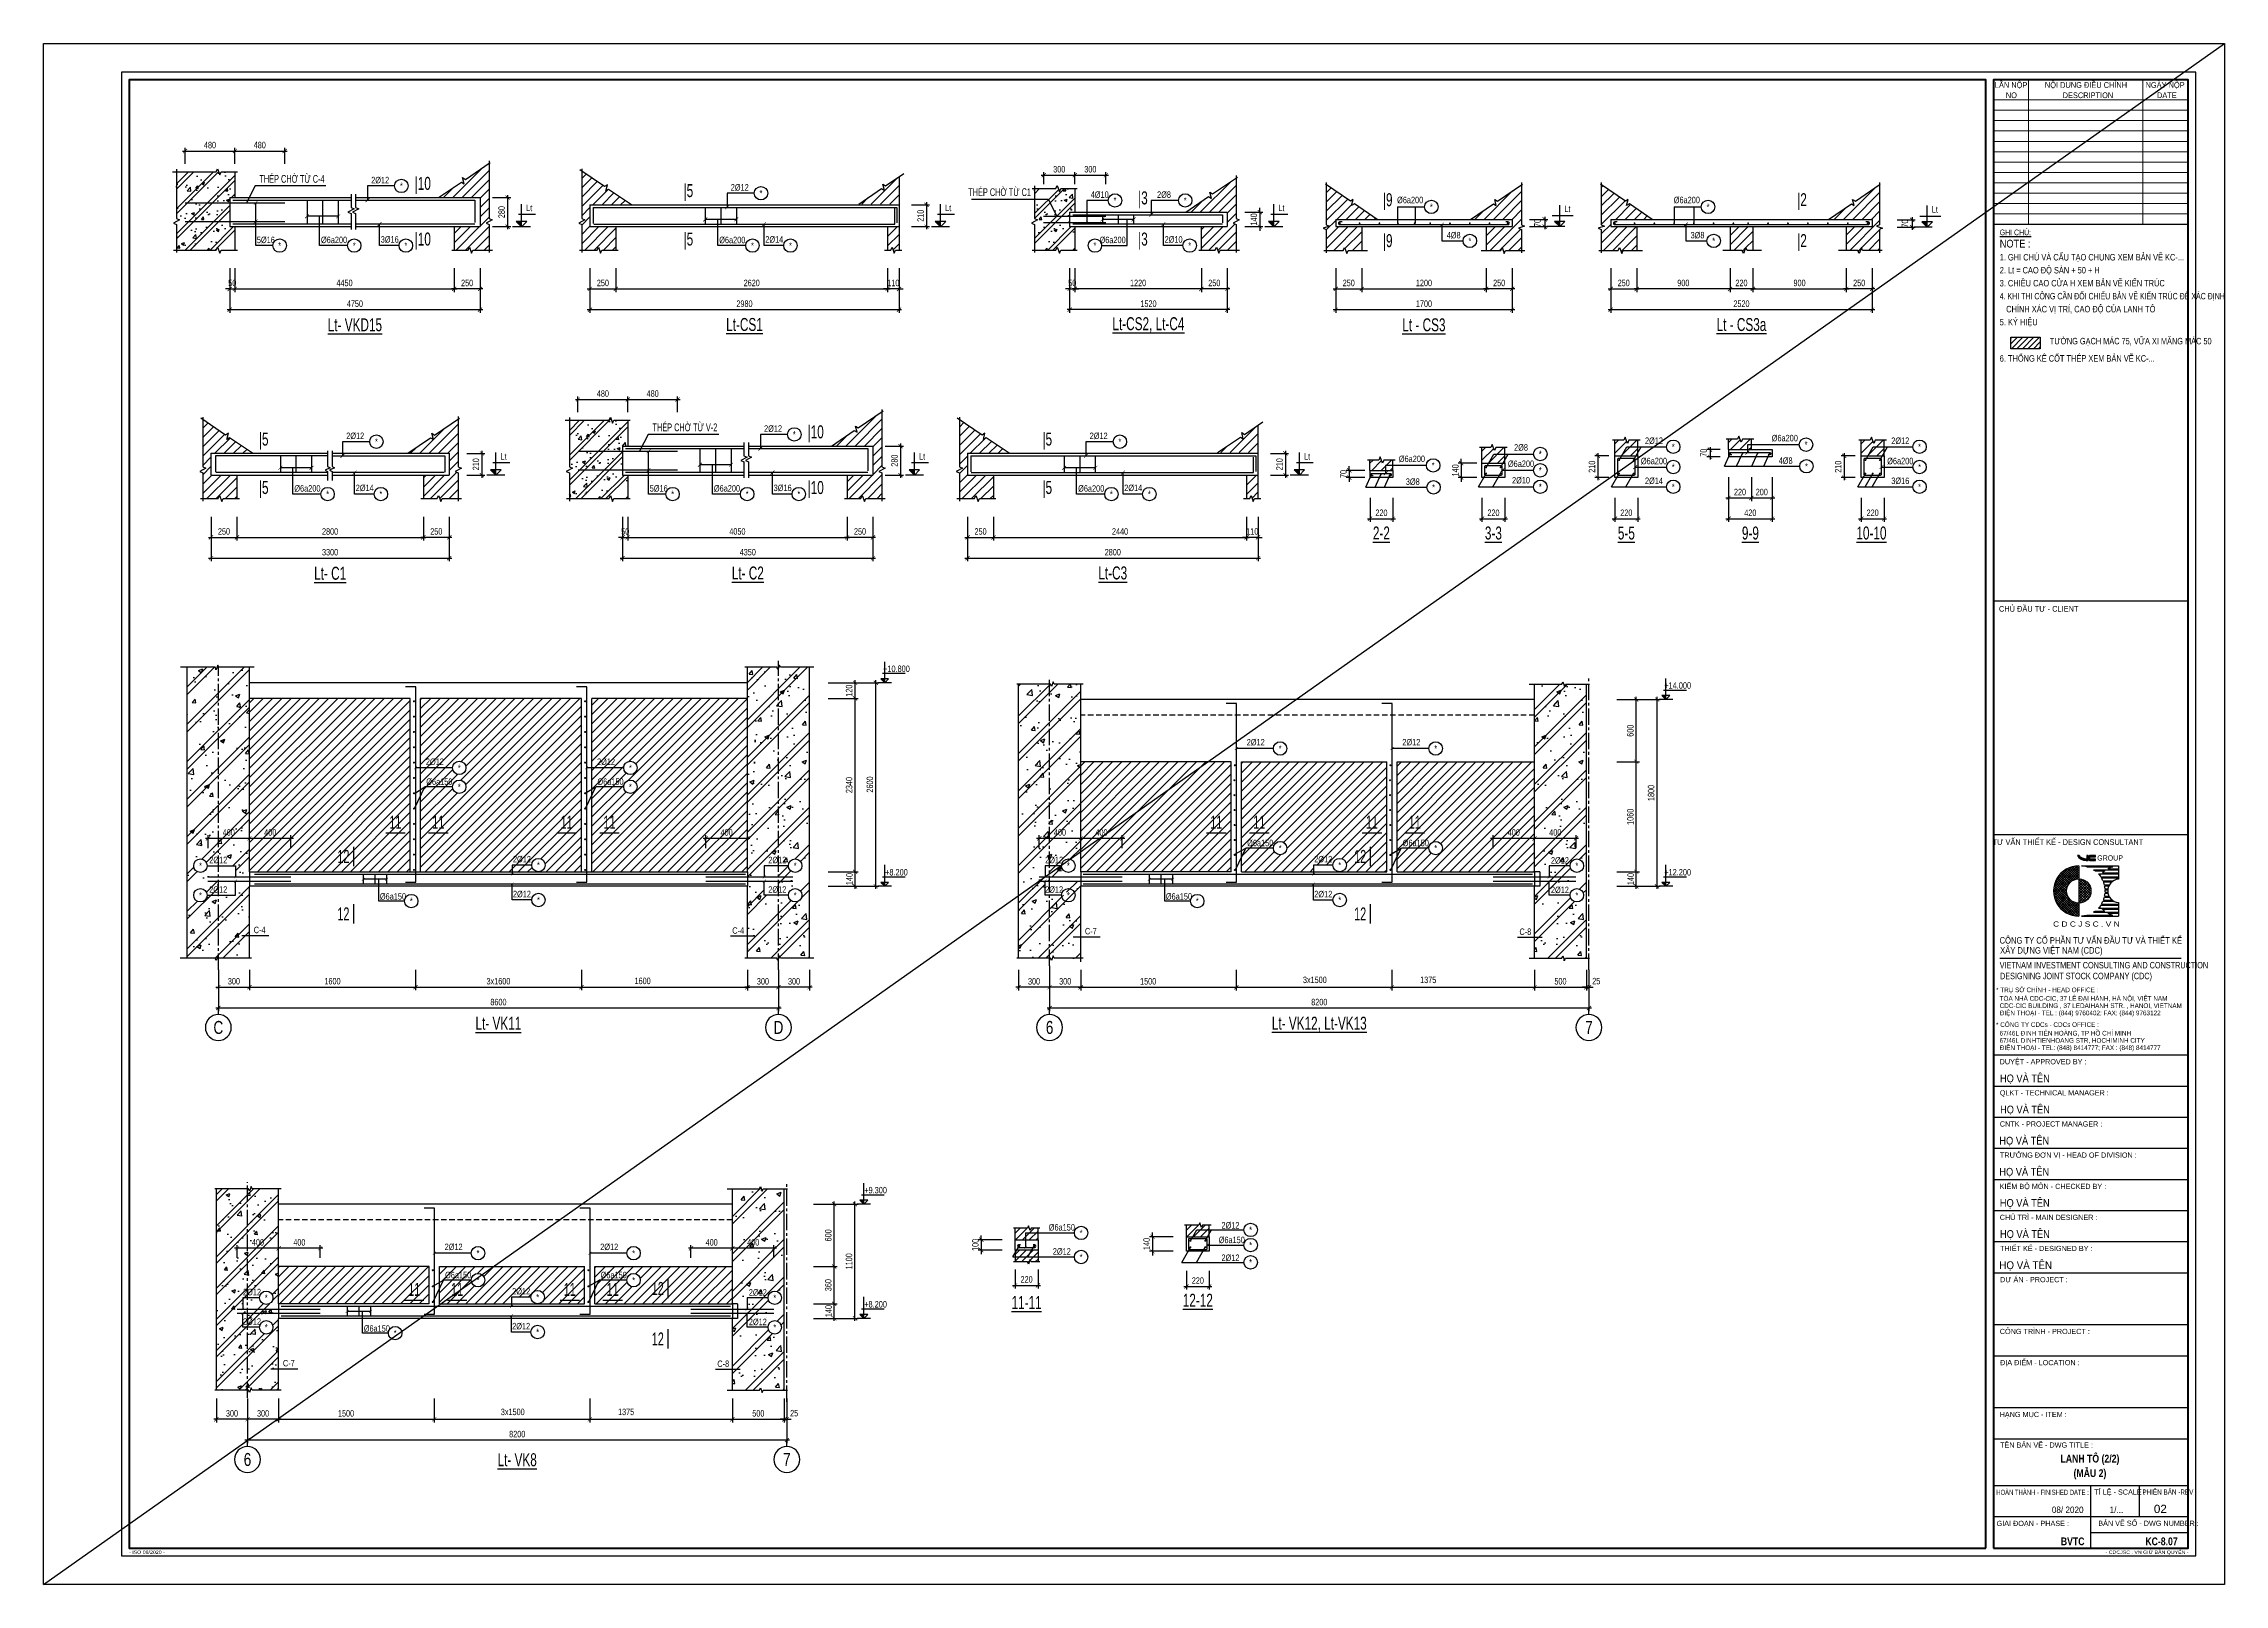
# Model space of a CAD drawing. Header units: millimetres. Extents: x 0 to 42050, y 0 to 14850.
# Drawn here: x 21025 to 42050, y 0 to 14850 of the extents above; entities that cross this region are included whole.
import ezdxf
from ezdxf.enums import TextEntityAlignment as Align

# ---------------------------------------------------------------- set-up
doc = ezdxf.new("R2010")
doc.units = ezdxf.units.MM
doc.header["$LTSCALE"] = 3
doc.header["$PDSIZE"] = -2
doc.linetypes.add('CENTER2', pattern=[1.125, 0.75, -0.125, 0.125, -0.125])
doc.linetypes.add('HIDDEN', pattern=[0.375, 0.25, -0.125])
doc.layers.get('0').update_dxf_attribs({"color": 8, "lineweight": 5})
doc.layers.get('Defpoints').update_dxf_attribs({"color": 2})
doc.layers.add('02.CDC.DIM', color=1, linetype='Continuous', lineweight=20)
for name, color, linetype in [('CDC -TEXT KHUNG', 7, 'Continuous'), ('CDC-KHUNGTEN', 9, 'Continuous'), ('CDC.01.AXIS', 160, 'CENTER2'), ('CDC.02.DIM', 1, 'Continuous'), ('CDC.03.BORDER', 3, 'Continuous'), ('CDC.04.HIDDEN', 8, 'HIDDEN'), ('CDC.05.STEEL', 4, 'Continuous'), ('CDC.06.TEXT', 2, 'Continuous'), ('CDC.10.HATCH', 9, 'Continuous'), ('CDC.11.NOTE', 8, 'Continuous'), ('CDC.14.STEELNUM', 9, 'Continuous')]:
    doc.layers.add(name, color=color, linetype=linetype)
doc.layers.add('KCS_Plotter', color=11, linetype='Continuous', plot=False)
doc.styles.add('arial', font='arial.ttf', dxfattribs={"width": 0.7})
doc.styles.add('Arial_4', font='arial.ttf', dxfattribs={"width": 0.75, "height": 3})
doc.styles.add('Arial_B_3', font='arialbd.ttf', dxfattribs={"width": 0.75, "height": 3})
doc.styles.add('BIGTEXT', font='arial.ttf', dxfattribs={"width": 0.8})
doc.styles.add('KCS_BIGTEXT', font='arial.ttf', dxfattribs={"width": 0.7})
doc.styles.add('KCS_SMTEXT', font='arial.ttf', dxfattribs={"width": 0.7})
doc.styles.add('KT CDC', font='arial.ttf', dxfattribs={"width": 0.85, "height": 200})
doc.dimstyles.new('KCS_DIM25', dxfattribs={"dimscale": 25, "dimtxt": 2.5, "dimasz": 1.6, "dimexe": 1.2, "dimexo": 0, "dimgap": 1, "dimtad": 1, "dimdec": 0, "dimzin": 0, "dimdsep": 46, "dimtxsty": 'KCS_SMTEXT', "dimblk": 'ARCHTICK', "dimcen": 0, "dimdle": 1, "dimclrd": 256, "dimclre": 256, "dimclrt": 2, "dimadec": 0, "dimazin": 0, "dimtfac": 1, "dimtdec": 0, "dimtix": 1, "dimtmove": 2, "dimatfit": 3, "dimfxl": 1, "dimtolj": 1, "dimtzin": 0, "dimarcsym": 0})
pattern_1 = [(45, (-5591877.634, -228430.91), (-44.9012806, 44.9012806), [])]
pattern_2 = [(45, (-5569288.74, -275195.964), (-44.9012806, 44.9012806), [])]
pattern_3 = [(45, (-13124.31, 75545.77), (-44.90128, 44.90128), [])]
pattern_4 = [(50, (-16284.6, 64727.12), (430.3561, -37.6513), [45, -495]), (355, (-16284.6, 64727.12), (-83.2508, 451.3153), [36, -396]), (100.4514, (-16248.73, 64724), (347.1056, 413.6637), [38.244, -420.6853]), (46.1842, (-16284.6, 64847.1), (640.3446, -99.3114), [67.5, -742.5]), (96.6356, (-16231.2, 64838.85), (560.7976, 584.4707), [57.366, -631.028]), (351.1842, (-16284.6, 64847.1), (560.797, 584.471), [54, -594]), (21, (-16224.6, 64817.12), (358.1442, -241.5713), [45, -495]), (326, (-16224.6, 64817.12), (145.9892, 435.09), [36, -396]), (71.4514, (-16194.75, 64797), (504.1336, 193.5183), [38.244, -420.6853]), (37.5, (-16284.59, 64727.12), (7.2959, 199.7363), [0, -391.2, 0, -402, 0, -397.5]), (7.5, (-16284.6, 64727.12), (157.8417, 236.647), [0, -229.2, 0, -382.2, 0, -151.5]), (327.5, (-16418.39, 64727.12), (320.29346, -13.53292), [0, -150, 0, -468, 0, -621]), (317.5, (-16478.4, 64727.12), (349.9117, 60.063), [0, -195, 0, -310.8, 0, -441]), (45, (-16284.6, 64727.12), (-180.3122, 180.3122), []), (45, (-16284.6, 64800.62), (-180.3122, 180.3122), [])]

msp = doc.modelspace()

# ---------------------------------------------------------------- texts
at = {"layer": 'CDC -TEXT KHUNG', "style": 'Arial_B_3', "width": 0.8}
for s, p in [('LANH TÔ (2/2)', (40754, 1174.6)), ('(MẪU 2)', (40754, 1034.6))]:
    msp.add_text(s, height=75, dxfattribs=at).set_placement(p, align=Align.CENTER)
msp.add_text('KC-8.07', height=75, dxfattribs=at).set_placement((41600, 377), align=Align.RIGHT)
at = {"layer": 'CDC.02.DIM', "style": 'arial', "width": 0.65}
for s, p in [('Lt', (25706.9, 13266.4)), ('Lt', (29746, 13266.4)), ('Lt', (32959.4, 13266.4)), ('Lt', (35716.2, 13256.9)), ('Lt', (39258.7, 13252, 0)), ('Lt', (25459, 10871.6)), ('Lt', (29494.9, 10871.6)), ('Lt', (33206.5, 10871.6)), ('+10.800', (29247.4, 8824.9)), ('+14.000', (36779.1, 8663.7)), ('+8.200', (29247.4, 6863.7)), ('+12.200', (36779.1, 6863.7)), ('+9.300', (29046.1, 3799.6)), ('+8.200', (29046.1, 2699.6))]:
    msp.add_text(s, height=62.5, dxfattribs=at).set_placement(p, align=Align.MIDDLE)
at = {"layer": 'CDC.06.TEXT', "style": 'arial', "width": 0.65}
for s, height, p in [('THÉP CHỜ TỪ C-4', 75, (23419.7, 13555.8)), ('2%%C12', 62.5, (24269.6, 13534.8)), ('|10', 125, (24680.6, 13487.1)), ('|5', 125, (27241.3, 13417.1)), ('2%%C12', 62.5, (27736.4, 13464.8)), ('THÉP CHỜ TỪ C1', 75, (30241.7, 13427.7)), ('4%%C10', 62.5, (31206.8, 13394.8, 0)), ('|3', 125, (31623.8, 13347.1)), ('2%%C8', 62.5, (31826.8, 13394.8)), ('|9', 125, (33983.8, 13330, 0)), ('%%C6a200', 62.5, (34199.9, 13343.1)), ('%%C6a200', 62.5, (36867.4, 13343.1, 0)), ('|2', 125, (37977.9, 13330, 0)), ('|10', 125, (24680.6, 12950.5)), ('|5', 125, (27241.3, 12950.5)), ('|3', 125, (31623.8, 12950.5)), ('4%%C8', 62.5, (34619.5, 13004.1, 0)), ('3%%C8', 62.5, (36970.6, 13004.1, 0)), ('5%%C16', 62.5, (23167.5, 12958.4)), ('%%C6a200', 62.5, (23825.2, 12958.4)), ('3%%C16', 62.5, (24361.8, 12963.2)), ('%%C6a200', 62.5, (27664.5, 12957.6)), ('2%%C14', 62.5, (28069.6, 12963.2)), ('%%C6a200', 62.5, (31331.3, 12958.3)), ('2%%C10', 62.5, (31919, 12963.2)), ('|9', 125, (33983.8, 12935.5, 0)), ('|2', 125, (37977.9, 12935.5, 0)), ('%%ULt- VKD15', 125, (24026.1, 12139.2)), ('%%ULt-CS1', 125, (27782.2, 12143.1)), ('%%ULt-CS2, Lt-C4', 125, (31676.5, 12139.9)), ('%%ULt - CS3', 125, (34332.6, 12139.9)), ('%%ULt - CS3a', 125, (37394.2, 12142.7, 0)), ('THÉP CHỜ TỪ V-2', 75, (27207.7, 11161.1)), ('2%%C12', 62.5, (28057.6, 11140.1)), ('|10', 125, (28468.7, 11092.4)), ('|5', 125, (23146.9, 11022.4)), ('2%%C12', 62.5, (24028.9, 11070.1)), ('|5', 125, (30701.7, 11022.4)), ('2%%C12', 62.5, (31196.9, 11070.1)), ('2%%C8', 62.5, (35268.8, 10958.2)), ('2%%C12', 62.5, (36550.6, 11022.7)), ('%%C6a200', 62.5, (37812, 11048.2)), ('2%%C12', 62.5, (38925.3, 11022.7)), ('%%C6a200', 62.5, (34217, 10848.2)), ('%%C6a200', 62.5, (35268.8, 10800.8)), ('%%C6a200', 62.5, (36550.6, 10827.2)), ('4%%C8', 62.5, (37820.1, 10830.7)), ('%%C6a200', 62.5, (38925.3, 10827.2)), ('|5', 125, (23146.9, 10555.7)), ('%%C6a200', 62.5, (23568.4, 10563.6)), ('2%%C14', 62.5, (24121.1, 10568.5)), ('5%%C16', 62.5, (26955.5, 10563.6)), ('%%C6a200', 62.5, (27613.2, 10563.6)), ('3%%C16', 62.5, (28149.9, 10568.5)), ('|10', 125, (28468.7, 10555.7)), ('|5', 125, (30701.7, 10555.7)), ('%%C6a200', 62.5, (31125, 10562.9)), ('2%%C14', 62.5, (31530.1, 10568.5)), ('3%%C8', 62.5, (34225, 10628.1)), ('2%%C10', 62.5, (35268.8, 10642.1)), ('2%%C14', 62.5, (36550.6, 10636.6)), ('3%%C16', 62.5, (38925.3, 10636.6)), ('%%U2-2', 125, (33922.6, 10134.4)), ('%%U3-3', 125, (35002.5, 10133.3)), ('%%U5-5', 125, (36284.3, 10132.3)), ('%%U9-9', 125, (37480.3, 10133.4)), ('%%U10-10', 125, (38647.2, 10133.4)), ('%%ULt- C1', 125, (23787.4, 9745.2)), ('%%ULt- C2', 125, (27814.1, 9747.9)), ('%%ULt-C3', 125, (31332.6, 9748.3)), ('2%%C12', 62.5, (32711.2, 8117.3)), ('2%%C12', 62.5, (34211.2, 8117.3)), ('2%%C12', 62.5, (24797.2, 7928.8)), ('2%%C12', 62.5, (26447.2, 7928.8)), ('%%c6a150', 62.5, (24840.5, 7736.9)), ('%%c6a150', 62.5, (26490.5, 7736.9)), ('%%c6a150', 62.5, (32754.4, 7145.9)), ('%%c6a150', 62.5, (34254.4, 7145.9)), ('2%%C12', 62.5, (25636.7, 6990.1)), ('2%%C12', 62.5, (28098.5, 6981.8)), ('2%%C12', 62.5, (30767.4, 6981.8)), ('2%%C12', 62.5, (33362, 6989.8)), ('2%%C12', 62.5, (35643.9, 6978.2)), ('2%%C12', 62.5, (28098.5, 6697.2)), ('2%%C12', 62.5, (30767.4, 6697.2)), ('%%C6a150', 62.5, (24392.9, 6630.7)), ('2%%C12', 62.5, (25636.7, 6653.5)), ('%%C6a150', 62.5, (31970.7, 6630.7)), ('2%%C12', 62.5, (33362, 6653.3)), ('2%%C12', 62.5, (35643.9, 6693.7)), ('C-4', 62.5, (23108, 6307.5)), ('C-4', 62.5, (27721.6, 6301.9)), ('C-7', 62.5, (31121.9, 6296.1)), ('C-8', 62.5, (35310.5, 6290.5)), ('%%ULt- VK11', 125, (25409.7, 5407.2)), ('%%ULt- VK12, Lt-VK13', 125, (33323.7, 5398.4)), ('%%C6a150', 62.5, (30841.8, 3441.2)), ('2%%C12', 62.5, (32467.5, 3460.6)), ('2%%C12', 62.5, (24978.1, 3253.1)), ('2%%C12', 62.5, (26478.1, 3253.1)), ('2%%C12', 62.5, (30841.8, 3209.2)), ('%%C6a150', 62.5, (32480.2, 3320)), ('2%%C12', 62.5, (32467.5, 3148.1)), ('%%c6a150', 62.5, (25021.4, 2981.7)), ('%%c6a150', 62.5, (26521.4, 2981.7)), ('2%%C12', 62.5, (23034.3, 2817.6)), ('2%%C12', 62.5, (25629, 2825.7)), ('2%%C12', 62.5, (27910.9, 2814.1)), ('%%U11-11', 125, (30502.1, 2716.8)), ('%%U12-12', 125, (32153, 2739.6)), ('2%%C12', 62.5, (23034.3, 2533)), ('2%%C12', 62.5, (27910.9, 2529.5)), ('%%C6a150', 62.5, (24237.6, 2466.5)), ('2%%C12', 62.5, (25629, 2489.1)), ('C-7', 62.5, (23388.9, 2131.9)), ('C-8', 62.5, (27577.5, 2126.4)), ('%%ULt- VK8', 125, (25590.6, 1201.1))]:
    msp.add_text(s, height=height, dxfattribs=at).set_placement(p, align=Align.MIDDLE)
at = {"layer": 'CDC.06.TEXT', "style": 'arial'}
for s, width, p in [('1. GHI CHÚ VÀ CẤU TẠO CHUNG XEM BẢN VẼ KC-...', 0.75, (39883.9, 12791.2)), ('2. Lt = CAO ĐỘ SÀN + 50 + H', 0.75, (39883.9, 12666.2)), ('4. KHI THI CÔNG CẦN ĐỐI CHIẾU BẢN VẼ KIẾN TRÚC ĐỂ XÁC ĐỊNH', 0.62, (39883.9, 12416.2)), ('3. CHIỀU CAO CỬA H XEM BẢN VẼ KIẾN TRÚC', 0.75, (39883.9, 12541.2)), ('5. KÝ HIỆU', 0.75, (39883.9, 12166.2)), ('CHÍNH XÁC VỊ TRÍ, CAO ĐỘ CỦA LANH TÔ', 0.75, (39946.4, 12291.2)), ('6. THỐNG KÊ CỐT THÉP XEM BẢN VẼ KC-...', 0.75, (39883.9, 11816.2))]:
    msp.add_text(s, height=62.5, dxfattribs=dict(at, width=width)).set_placement(p, align=Align.MIDDLE_LEFT)
at = {"layer": 'CDC.06.TEXT', "style": 'arial', "width": 0.65}
msp.add_text('TƯỜNG GẠCH MÁC 75, VỮA XI MĂNG MÁC 50', height=62.5, dxfattribs=at).set_placement((40366.7, 11951.6))
for p in [(22708.8, 6981.8), (22708.8, 6697.2)]:
    msp.add_text('2%%C12', height=62.5, rotation=0, dxfattribs=at).set_placement(p, align=Align.MIDDLE)
at = {"layer": 'CDC.14.STEELNUM', "style": 'arial'}
for width, p in [(0.7, (24474.3, 13478.4, 0)), (0.7, (27941.1, 13408.4, 0)), (0.7, (31354.3, 13338.4, 0)), (0.7, (32031.5, 13338.4, 0)), (0.7, (34404.6, 13276.4, 0)), (0.7, (37072, 13276.4, 0)), (0.7, (23300.9, 12903.4, 0)), (0.7, (24019.7, 12903.4, 0)), (0.7, (24517.4, 12903.4, 0)), (0.7, (27859.1, 12903.4, 0)), (0.7, (28225.2, 12903.4, 0)), (0.7, (31160.9, 12903.4, 0)), (0.7, (32074.6, 12903.4, 0)), (0.7, (34775.2, 12948.8, 0)), (0.7, (37126.3, 12948.8, 0)), (0.7, (24233.5, 11013.6, 0)), (0.7, (28262.3, 11083.6, 0)), (0.7, (31401.5, 11013.6, 0)), (0.7, (36736.5, 10964.7, 0)), (0.7, (38016.7, 10984.7, 0)), (0.7, (39111.2, 10964.7, 0)), (0.7, (34421.6, 10784.7, 0)), (0.7, (35454.7, 10894.7, 0)), (0.7, (35454.7, 10737.4, 0)), (0.7, (36736.5, 10769.3, 0)), (0.7, (38020.5, 10776.5, 0)), (0.7, (39111.2, 10769.3, 0)), (0.7, (23763, 10508.6, 0)), (0.7, (24276.7, 10508.6, 0)), (0.7, (27089, 10508.6, 0)), (0.7, (27807.8, 10508.6, 0)), (0.7, (28305.5, 10508.6, 0)), (0.7, (31319.5, 10508.6, 0)), (0.7, (31685.7, 10508.6, 0)), (0.7, (34425.5, 10573.9, 0)), (0.7, (35454.7, 10578.6, 0)), (0.7, (36736.5, 10578.6, 0)), (0.7, (39111.2, 10578.6, 0)), (0.7, (32946.2, 8056.2, 0)), (0.7, (34446.2, 8056.2, 0)), (0.7, (25032.3, 7869.2, 0)), (0.7, (26682.3, 7869.2, 0)), (0.7, (25032.3, 7687.2, 0)), (0.7, (26682.3, 7687.2, 0)), (0.7, (25795.5, 6932.9, 0)), (0.7, (28270.9, 6926.5, 0)), (0.7, (30904.7, 6926.5, 0)), (0.7, (32946.2, 7096.1, 0)), (0.7, (33520.8, 6932.7, 0)), (0.7, (34446.2, 7096.1, 0)), (0.7, (35806.9, 6926.5, 0)), (0.7, (24569.6, 6585.9, 0)), (0.7, (25795.5, 6596.4, 0)), (0.7, (28270.9, 6641.9, 0)), (0.7, (30904.7, 6641.9, 0)), (0.7, (32147.3, 6585.9, 0)), (0.7, (33520.8, 6596.1, 0)), (0.7, (35806.9, 6641.9, 0)), (0.65, (31027.4, 3387.4)), (0.65, (32661.9, 3416.3)), (0.7, (25213.1, 3192, 0)), (0.7, (26713.1, 3192, 0)), (0.65, (31027.4, 3155.3)), (0.65, (32661.9, 3270.2)), (0.7, (25213.1, 2932, 0)), (0.7, (26713.1, 2932, 0)), (0.65, (32661.9, 3103.8)), (0.7, (23171.7, 2762.3, 0)), (0.7, (25787.7, 2768.5, 0)), (0.7, (28073.9, 2762.3, 0)), (0.7, (23171.7, 2477.7, 0)), (0.7, (24414.3, 2421.7, 0)), (0.7, (25787.7, 2431.9, 0)), (0.7, (28073.9, 2477.7, 0))]:
    msp.add_text('*', height=62.5, dxfattribs=dict(at, width=width)).set_placement(p, align=Align.MIDDLE_CENTER)
at = {"layer": 'CDC.14.STEELNUM', "style": 'arial', "width": 0.7}
for p in [(22537.2, 6926.5, 0), (22537.2, 6641.9, 0)]:
    msp.add_text('*', height=62.5, rotation=0, dxfattribs=at).set_placement(p, align=Align.MIDDLE_CENTER)

# ---------------------------------------------------------------- blocks, each defined once
blk = doc.blocks.new('_ArchTick')
at = {"color": 0, "linetype": 'ByBlock', "const_width": 0.15}
blk.add_lwpolyline([(-0.5, -0.5), (0.5, 0.5)], dxfattribs=at)
blk = doc.blocks.new('*D26')
at = {"layer": 'CDC.02.DIM', "lineweight": -2, "transparency": 16777216}
for p, q in [((22639, 10290), (22639, 10061)), ((22889, 10290), (22889, 10061)), ((22614, 10091), (22914, 10091))]:
    blk.add_line(p, q, dxfattribs=at)
at = {"layer": 'Defpoints', "color": 0, "transparency": 16777216}
for p in [(22639, 10290), (22889, 10290), (22889, 10091)]:
    blk.add_point(p, dxfattribs=at)
at = {"layer": 'CDC.02.DIM', "lineweight": -2, "transparency": 16777216, "xscale": 40, "yscale": 40, "zscale": 40, "rotation": 180}
blk.add_blockref('_ArchTick', (22639, 10091), dxfattribs=at)
at = {"layer": 'CDC.02.DIM', "lineweight": -2, "transparency": 16777216, "xscale": 40, "yscale": 40, "zscale": 40}
blk.add_blockref('_ArchTick', (22889, 10091), dxfattribs=at)
at = {"layer": 'CDC.02.DIM', "color": 2, "transparency": 16777216, "insert": (22764, 10148), "char_height": 62.5, "attachment_point": 5, "style": 'KCS_SMTEXT'}
blk.add_mtext('\\A1;250', dxfattribs=at)
blk = doc.blocks.new('*D27')
at = {"layer": 'CDC.02.DIM', "lineweight": -2, "transparency": 16777216}
for p, q in [((24686, 10290), (24686, 10061)), ((24936, 10290), (24936, 10061)), ((24961, 10091), (24661, 10091))]:
    blk.add_line(p, q, dxfattribs=at)
at = {"layer": 'Defpoints', "color": 0, "transparency": 16777216}
for p in [(24686, 10290), (24936, 10290), (24686, 10091)]:
    blk.add_point(p, dxfattribs=at)
at = {"layer": 'CDC.02.DIM', "lineweight": -2, "transparency": 16777216, "xscale": 40, "yscale": 40, "zscale": 40, "rotation": 180}
blk.add_blockref('_ArchTick', (24686, 10091), dxfattribs=at)
at = {"layer": 'CDC.02.DIM', "lineweight": -2, "transparency": 16777216, "xscale": 40, "yscale": 40, "zscale": 40}
blk.add_blockref('_ArchTick', (24936, 10091), dxfattribs=at)
at = {"layer": 'CDC.02.DIM', "color": 2, "transparency": 16777216, "insert": (24811, 10148), "char_height": 62.5, "attachment_point": 5, "style": 'KCS_SMTEXT'}
blk.add_mtext('\\A1;250', dxfattribs=at)
blk = doc.blocks.new('*D28')
at = {"layer": 'CDC.02.DIM', "lineweight": -2, "transparency": 16777216}
for p, q in [((25104, 10901), (25280, 10901)), ((25250, 10926), (25250, 10666)), ((25104, 10691), (25280, 10691))]:
    blk.add_line(p, q, dxfattribs=at)
at = {"layer": 'Defpoints', "color": 0, "transparency": 16777216}
for p in [(25104, 10901), (25104, 10691), (25250, 10691)]:
    blk.add_point(p, dxfattribs=at)
at = {"layer": 'CDC.02.DIM', "lineweight": -2, "transparency": 16777216, "xscale": 40, "yscale": 40, "zscale": 40}
for p, rotation in [((25250, 10901), 90), ((25250, 10691), 270)]:
    blk.add_blockref('_ArchTick', p, dxfattribs=dict(at, rotation=rotation))
at = {"layer": 'CDC.02.DIM', "color": 2, "transparency": 16777216, "insert": (25193, 10796), "char_height": 62.5, "attachment_point": 5, "rotation": 90, "style": 'KCS_SMTEXT'}
blk.add_mtext('\\A1;210', dxfattribs=at)
blk = doc.blocks.new('*D29')
at = {"layer": 'CDC.02.DIM', "lineweight": -2, "transparency": 16777216}
for p, q in [((22889, 10290), (22889, 10061)), ((24686, 10290), (24686, 10061)), ((22864, 10091), (24711, 10091))]:
    blk.add_line(p, q, dxfattribs=at)
at = {"layer": 'Defpoints', "color": 0, "transparency": 16777216}
for p in [(22889, 10290), (24686, 10290), (24686, 10091)]:
    blk.add_point(p, dxfattribs=at)
at = {"layer": 'CDC.02.DIM', "lineweight": -2, "transparency": 16777216, "xscale": 40, "yscale": 40, "zscale": 40, "rotation": 180}
blk.add_blockref('_ArchTick', (22889, 10091), dxfattribs=at)
at = {"layer": 'CDC.02.DIM', "lineweight": -2, "transparency": 16777216, "xscale": 40, "yscale": 40, "zscale": 40}
blk.add_blockref('_ArchTick', (24686, 10091), dxfattribs=at)
at = {"layer": 'CDC.02.DIM', "color": 2, "transparency": 16777216, "insert": (23787, 10148), "char_height": 62.5, "attachment_point": 5, "style": 'KCS_SMTEXT'}
blk.add_mtext('\\A1;2800', dxfattribs=at)
blk = doc.blocks.new('*D30')
at = {"layer": 'CDC.02.DIM', "lineweight": -2, "transparency": 16777216}
for p, q in [((22639, 10290), (22639, 9861)), ((24936, 10290), (24936, 9861)), ((22614, 9891), (24961, 9891))]:
    blk.add_line(p, q, dxfattribs=at)
at = {"layer": 'Defpoints', "color": 0, "transparency": 16777216}
for p in [(22639, 10290), (24936, 10290), (24936, 9891)]:
    blk.add_point(p, dxfattribs=at)
at = {"layer": 'CDC.02.DIM', "lineweight": -2, "transparency": 16777216, "xscale": 40, "yscale": 40, "zscale": 40, "rotation": 180}
blk.add_blockref('_ArchTick', (22639, 9891), dxfattribs=at)
at = {"layer": 'CDC.02.DIM', "lineweight": -2, "transparency": 16777216, "xscale": 40, "yscale": 40, "zscale": 40}
blk.add_blockref('_ArchTick', (24936, 9891), dxfattribs=at)
at = {"layer": 'CDC.02.DIM', "color": 2, "transparency": 16777216, "insert": (23787, 9948), "char_height": 62.5, "attachment_point": 5, "style": 'KCS_SMTEXT'}
blk.add_mtext('\\A1;3300', dxfattribs=at)
blk = doc.blocks.new('*D83')
at = {"layer": 'CDC.02.DIM', "lineweight": -2, "transparency": 16777216}
for p, q in [((26292, 12686), (26292, 12456)), ((26542, 12686), (26542, 12456)), ((26267, 12486), (26567, 12486))]:
    blk.add_line(p, q, dxfattribs=at)
at = {"layer": 'Defpoints', "color": 0, "transparency": 16777216}
for p in [(26292, 12686), (26542, 12686), (26542, 12486)]:
    blk.add_point(p, dxfattribs=at)
at = {"layer": 'CDC.02.DIM', "lineweight": -2, "transparency": 16777216, "xscale": 40, "yscale": 40, "zscale": 40, "rotation": 180}
blk.add_blockref('_ArchTick', (26292, 12486), dxfattribs=at)
at = {"layer": 'CDC.02.DIM', "lineweight": -2, "transparency": 16777216, "xscale": 40, "yscale": 40, "zscale": 40}
blk.add_blockref('_ArchTick', (26542, 12486), dxfattribs=at)
at = {"layer": 'CDC.02.DIM', "color": 2, "transparency": 16777216, "insert": (26417, 12543), "char_height": 62.5, "attachment_point": 5, "style": 'KCS_SMTEXT'}
blk.add_mtext('\\A1;250', dxfattribs=at)
blk = doc.blocks.new('*D84')
at = {"layer": 'CDC.02.DIM', "lineweight": -2, "transparency": 16777216}
for p, q in [((29162, 12686), (29162, 12456)), ((29272, 12686), (29272, 12456)), ((29162, 12486), (29122, 12486)), ((29272, 12486), (29162, 12486)), ((29272, 12486), (29312, 12486))]:
    blk.add_line(p, q, dxfattribs=at)
at = {"layer": 'Defpoints', "color": 0, "transparency": 16777216}
for p in [(29162, 12686), (29272, 12686), (29162, 12486)]:
    blk.add_point(p, dxfattribs=at)
at = {"layer": 'CDC.02.DIM', "lineweight": -2, "transparency": 16777216, "xscale": 40, "yscale": 40, "zscale": 40}
blk.add_blockref('_ArchTick', (29162, 12486), dxfattribs=at)
at = {"layer": 'CDC.02.DIM', "lineweight": -2, "transparency": 16777216, "xscale": 40, "yscale": 40, "zscale": 40, "rotation": 180}
blk.add_blockref('_ArchTick', (29272, 12486), dxfattribs=at)
at = {"layer": 'CDC.02.DIM', "color": 2, "transparency": 16777216, "insert": (29217, 12543), "char_height": 62.5, "attachment_point": 5, "style": 'KCS_SMTEXT'}
blk.add_mtext('\\A1;110', dxfattribs=at)
blk = doc.blocks.new('*D85')
at = {"layer": 'CDC.02.DIM', "lineweight": -2, "transparency": 16777216}
for p, q in [((29391, 13296), (29567, 13296)), ((29537, 13321), (29537, 13061)), ((29391, 13086), (29567, 13086))]:
    blk.add_line(p, q, dxfattribs=at)
at = {"layer": 'Defpoints', "color": 0, "transparency": 16777216}
for p in [(29391, 13296), (29391, 13086), (29537, 13086)]:
    blk.add_point(p, dxfattribs=at)
at = {"layer": 'CDC.02.DIM', "lineweight": -2, "transparency": 16777216, "xscale": 40, "yscale": 40, "zscale": 40}
for p, rotation in [((29537, 13296), 90), ((29537, 13086), 270)]:
    blk.add_blockref('_ArchTick', p, dxfattribs=dict(at, rotation=rotation))
at = {"layer": 'CDC.02.DIM', "color": 2, "transparency": 16777216, "insert": (29480, 13191), "char_height": 62.5, "attachment_point": 5, "rotation": 90, "style": 'KCS_SMTEXT'}
blk.add_mtext('\\A1;210', dxfattribs=at)
blk = doc.blocks.new('*D86')
at = {"layer": 'CDC.02.DIM', "lineweight": -2, "transparency": 16777216}
for p, q in [((26542, 12686), (26542, 12456)), ((29162, 12686), (29162, 12456)), ((26517, 12486), (29187, 12486))]:
    blk.add_line(p, q, dxfattribs=at)
at = {"layer": 'Defpoints', "color": 0, "transparency": 16777216}
for p in [(26542, 12686), (29162, 12686), (29162, 12486)]:
    blk.add_point(p, dxfattribs=at)
at = {"layer": 'CDC.02.DIM', "lineweight": -2, "transparency": 16777216, "xscale": 40, "yscale": 40, "zscale": 40, "rotation": 180}
blk.add_blockref('_ArchTick', (26542, 12486), dxfattribs=at)
at = {"layer": 'CDC.02.DIM', "lineweight": -2, "transparency": 16777216, "xscale": 40, "yscale": 40, "zscale": 40}
blk.add_blockref('_ArchTick', (29162, 12486), dxfattribs=at)
at = {"layer": 'CDC.02.DIM', "color": 2, "transparency": 16777216, "insert": (27852, 12543), "char_height": 62.5, "attachment_point": 5, "style": 'KCS_SMTEXT'}
blk.add_mtext('\\A1;2620', dxfattribs=at)
blk = doc.blocks.new('*D87')
at = {"layer": 'CDC.02.DIM', "lineweight": -2, "transparency": 16777216}
for p, q in [((26292, 12686), (26292, 12256)), ((29272, 12686), (29272, 12256)), ((26267, 12286), (29297, 12286))]:
    blk.add_line(p, q, dxfattribs=at)
at = {"layer": 'Defpoints', "color": 0, "transparency": 16777216}
for p in [(26292, 12686), (29272, 12686), (29272, 12286)]:
    blk.add_point(p, dxfattribs=at)
at = {"layer": 'CDC.02.DIM', "lineweight": -2, "transparency": 16777216, "xscale": 40, "yscale": 40, "zscale": 40, "rotation": 180}
blk.add_blockref('_ArchTick', (26292, 12286), dxfattribs=at)
at = {"layer": 'CDC.02.DIM', "lineweight": -2, "transparency": 16777216, "xscale": 40, "yscale": 40, "zscale": 40}
blk.add_blockref('_ArchTick', (29272, 12286), dxfattribs=at)
at = {"layer": 'CDC.02.DIM', "color": 2, "transparency": 16777216, "insert": (27782, 12343), "char_height": 62.5, "attachment_point": 5, "style": 'KCS_SMTEXT'}
blk.add_mtext('\\A1;2980', dxfattribs=at)
blk = doc.blocks.new('*D103')
at = {"layer": 'CDC.02.DIM', "lineweight": -2, "transparency": 16777216}
for p, q in [((28447, 3664), (28677, 3664)), ((28647, 3039), (28647, 3689)), ((28447, 3064), (28677, 3064))]:
    blk.add_line(p, q, dxfattribs=at)
at = {"layer": 'Defpoints', "color": 0, "transparency": 16777216}
for p in [(28447, 3664), (28647, 3664), (28447, 3064)]:
    blk.add_point(p, dxfattribs=at)
at = {"layer": 'CDC.02.DIM', "lineweight": -2, "transparency": 16777216, "xscale": 40, "yscale": 40, "zscale": 40}
for p, rotation in [((28647, 3664), 90), ((28647, 3064), 270)]:
    blk.add_blockref('_ArchTick', p, dxfattribs=dict(at, rotation=rotation))
at = {"layer": 'CDC.02.DIM', "color": 2, "transparency": 16777216, "insert": (28590, 3364), "char_height": 62.5, "attachment_point": 5, "rotation": 90, "style": 'KCS_SMTEXT'}
blk.add_mtext('\\A1;600', dxfattribs=at)
blk = doc.blocks.new('*D104')
at = {"layer": 'CDC.02.DIM', "lineweight": -2, "transparency": 16777216}
for p, q in [((28447, 3064), (28677, 3064)), ((28647, 2679), (28647, 3089)), ((28447, 2704), (28677, 2704))]:
    blk.add_line(p, q, dxfattribs=at)
at = {"layer": 'Defpoints', "color": 0, "transparency": 16777216}
for p in [(28447, 3064), (28647, 3064), (28447, 2704)]:
    blk.add_point(p, dxfattribs=at)
at = {"layer": 'CDC.02.DIM', "lineweight": -2, "transparency": 16777216, "xscale": 40, "yscale": 40, "zscale": 40}
for p, rotation in [((28647, 3064), 90), ((28647, 2704), 270)]:
    blk.add_blockref('_ArchTick', p, dxfattribs=dict(at, rotation=rotation))
at = {"layer": 'CDC.02.DIM', "color": 2, "transparency": 16777216, "insert": (28590, 2884), "char_height": 62.5, "attachment_point": 5, "rotation": 90, "style": 'KCS_SMTEXT'}
blk.add_mtext('\\A1;360', dxfattribs=at)
blk = doc.blocks.new('*D105')
at = {"layer": 'CDC.02.DIM', "lineweight": -2, "transparency": 16777216}
for p, q in [((28447, 2704), (28677, 2704)), ((28447, 2564), (28677, 2564)), ((28647, 2539), (28647, 2729))]:
    blk.add_line(p, q, dxfattribs=at)
at = {"layer": 'Defpoints', "color": 0, "transparency": 16777216}
for p in [(28447, 2704), (28447, 2564), (28647, 2704)]:
    blk.add_point(p, dxfattribs=at)
at = {"layer": 'CDC.02.DIM', "lineweight": -2, "transparency": 16777216, "xscale": 40, "yscale": 40, "zscale": 40}
for p, rotation in [((28647, 2704), 90), ((28647, 2564), 270)]:
    blk.add_blockref('_ArchTick', p, dxfattribs=dict(at, rotation=rotation))
at = {"layer": 'CDC.02.DIM', "color": 2, "transparency": 16777216, "insert": (28593, 2634), "char_height": 62.5, "attachment_point": 5, "rotation": 90, "style": 'KCS_SMTEXT'}
blk.add_mtext('\\A1;140', dxfattribs=at)
blk = doc.blocks.new('*D106')
at = {"layer": 'CDC.02.DIM', "lineweight": -2, "transparency": 16777216}
for p, q in [((28447, 3664), (28877, 3664)), ((28847, 2539), (28847, 3689)), ((28447, 2564), (28877, 2564))]:
    blk.add_line(p, q, dxfattribs=at)
at = {"layer": 'Defpoints', "color": 0, "transparency": 16777216}
for p in [(28447, 3664), (28847, 3664), (28447, 2564)]:
    blk.add_point(p, dxfattribs=at)
at = {"layer": 'CDC.02.DIM', "lineweight": -2, "transparency": 16777216, "xscale": 40, "yscale": 40, "zscale": 40}
for p, rotation in [((28847, 3664), 90), ((28847, 2564), 270)]:
    blk.add_blockref('_ArchTick', p, dxfattribs=dict(at, rotation=rotation))
at = {"layer": 'CDC.02.DIM', "color": 2, "transparency": 16777216, "insert": (28790, 3114), "char_height": 62.5, "attachment_point": 5, "rotation": 90, "style": 'KCS_SMTEXT'}
blk.add_mtext('\\A1;1100', dxfattribs=at)
blk = doc.blocks.new('*D107')
at = {"layer": 'CDC.02.DIM', "lineweight": -2, "transparency": 16777216}
for p, q in [((22991, 1791), (22991, 1361)), ((28191, 1791), (28191, 1361)), ((28216, 1391), (22966, 1391))]:
    blk.add_line(p, q, dxfattribs=at)
at = {"layer": 'Defpoints', "color": 0, "transparency": 16777216}
for p in [(22991, 1791), (28191, 1791), (22991, 1391)]:
    blk.add_point(p, dxfattribs=at)
at = {"layer": 'CDC.02.DIM', "lineweight": -2, "transparency": 16777216, "xscale": 40, "yscale": 40, "zscale": 40, "rotation": 180}
blk.add_blockref('_ArchTick', (22991, 1391), dxfattribs=at)
at = {"layer": 'CDC.02.DIM', "lineweight": -2, "transparency": 16777216, "xscale": 40, "yscale": 40, "zscale": 40}
blk.add_blockref('_ArchTick', (28191, 1391), dxfattribs=at)
at = {"layer": 'CDC.02.DIM', "color": 2, "transparency": 16777216, "insert": (25591, 1448), "char_height": 62.5, "attachment_point": 5, "style": 'KCS_SMTEXT'}
blk.add_mtext('\\A1;{\\fArial|b0|i0|c163|p34;8200}', dxfattribs=at)
blk = doc.blocks.new('*D108')
at = {"layer": 'CDC.02.DIM', "lineweight": -2, "transparency": 16777216}
for p, q in [((22691, 1791), (22691, 1561)), ((22991, 1791), (22991, 1561)), ((23016, 1591), (22666, 1591))]:
    blk.add_line(p, q, dxfattribs=at)
at = {"layer": 'Defpoints', "color": 0, "transparency": 16777216}
for p in [(22691, 1791), (22991, 1791), (22691, 1591)]:
    blk.add_point(p, dxfattribs=at)
at = {"layer": 'CDC.02.DIM', "lineweight": -2, "transparency": 16777216, "xscale": 40, "yscale": 40, "zscale": 40, "rotation": 180}
blk.add_blockref('_ArchTick', (22691, 1591), dxfattribs=at)
at = {"layer": 'CDC.02.DIM', "lineweight": -2, "transparency": 16777216, "xscale": 40, "yscale": 40, "zscale": 40}
blk.add_blockref('_ArchTick', (22991, 1591), dxfattribs=at)
at = {"layer": 'CDC.02.DIM', "color": 2, "transparency": 16777216, "insert": (22841, 1648), "char_height": 62.5, "attachment_point": 5, "style": 'KCS_SMTEXT'}
blk.add_mtext('\\A1;300', dxfattribs=at)
blk = doc.blocks.new('*D109')
at = {"layer": 'CDC.02.DIM', "lineweight": -2, "transparency": 16777216}
for p, q in [((23291, 1791), (23291, 1561)), ((24791, 1791), (24791, 1561)), ((23266, 1591), (24816, 1591))]:
    blk.add_line(p, q, dxfattribs=at)
at = {"layer": 'Defpoints', "color": 0, "transparency": 16777216}
for p in [(23291, 1791), (24791, 1791), (24791, 1591)]:
    blk.add_point(p, dxfattribs=at)
at = {"layer": 'CDC.02.DIM', "lineweight": -2, "transparency": 16777216, "xscale": 40, "yscale": 40, "zscale": 40, "rotation": 180}
blk.add_blockref('_ArchTick', (23291, 1591), dxfattribs=at)
at = {"layer": 'CDC.02.DIM', "lineweight": -2, "transparency": 16777216, "xscale": 40, "yscale": 40, "zscale": 40}
blk.add_blockref('_ArchTick', (24791, 1591), dxfattribs=at)
at = {"layer": 'CDC.02.DIM', "color": 2, "transparency": 16777216, "insert": (23941, 1648), "char_height": 62.5, "attachment_point": 5, "style": 'KCS_SMTEXT'}
blk.add_mtext('\\A1;1500', dxfattribs=at)
blk = doc.blocks.new('*D110')
at = {"layer": 'CDC.02.DIM', "lineweight": -2, "transparency": 16777216}
for p, q in [((27666, 1791), (27666, 1561)), ((28166, 1791), (28166, 1561)), ((27641, 1591), (28191, 1591))]:
    blk.add_line(p, q, dxfattribs=at)
at = {"layer": 'Defpoints', "color": 0, "transparency": 16777216}
for p in [(27666, 1791), (28166, 1791), (28166, 1591)]:
    blk.add_point(p, dxfattribs=at)
at = {"layer": 'CDC.02.DIM', "lineweight": -2, "transparency": 16777216, "xscale": 40, "yscale": 40, "zscale": 40, "rotation": 180}
blk.add_blockref('_ArchTick', (27666, 1591), dxfattribs=at)
at = {"layer": 'CDC.02.DIM', "lineweight": -2, "transparency": 16777216, "xscale": 40, "yscale": 40, "zscale": 40}
blk.add_blockref('_ArchTick', (28166, 1591), dxfattribs=at)
at = {"layer": 'CDC.02.DIM', "color": 2, "transparency": 16777216, "insert": (27916, 1648), "char_height": 62.5, "attachment_point": 5, "style": 'KCS_SMTEXT'}
blk.add_mtext('\\A1;500', dxfattribs=at)
blk = doc.blocks.new('*D111')
at = {"layer": 'CDC.02.DIM', "lineweight": -2, "transparency": 16777216}
for p, q in [((22991, 1791), (22991, 1561)), ((23291, 1791), (23291, 1561)), ((23316, 1591), (22966, 1591))]:
    blk.add_line(p, q, dxfattribs=at)
at = {"layer": 'Defpoints', "color": 0, "transparency": 16777216}
for p in [(22991, 1791), (23291, 1791), (22991, 1591)]:
    blk.add_point(p, dxfattribs=at)
at = {"layer": 'CDC.02.DIM', "lineweight": -2, "transparency": 16777216, "xscale": 40, "yscale": 40, "zscale": 40, "rotation": 180}
blk.add_blockref('_ArchTick', (22991, 1591), dxfattribs=at)
at = {"layer": 'CDC.02.DIM', "lineweight": -2, "transparency": 16777216, "xscale": 40, "yscale": 40, "zscale": 40}
blk.add_blockref('_ArchTick', (23291, 1591), dxfattribs=at)
at = {"layer": 'CDC.02.DIM', "color": 2, "transparency": 16777216, "insert": (23141, 1648), "char_height": 62.5, "attachment_point": 5, "style": 'KCS_SMTEXT'}
blk.add_mtext('\\A1;300', dxfattribs=at)
blk = doc.blocks.new('*D112')
at = {"layer": 'CDC.02.DIM', "lineweight": -2, "transparency": 16777216}
for p, q in [((27691, 3239), (27241, 3239)), ((27266, 3146), (27266, 3269)), ((27666, 3146), (27666, 3269))]:
    blk.add_line(p, q, dxfattribs=at)
at = {"layer": 'Defpoints', "color": 0, "transparency": 16777216}
for p in [(27266, 3239), (27266, 3146), (27666, 3146)]:
    blk.add_point(p, dxfattribs=at)
at = {"layer": 'CDC.02.DIM', "lineweight": -2, "transparency": 16777216, "xscale": 40, "yscale": 40, "zscale": 40, "rotation": 180}
blk.add_blockref('_ArchTick', (27266, 3239), dxfattribs=at)
at = {"layer": 'CDC.02.DIM', "lineweight": -2, "transparency": 16777216, "xscale": 40, "yscale": 40, "zscale": 40}
blk.add_blockref('_ArchTick', (27666, 3239), dxfattribs=at)
at = {"layer": 'CDC.02.DIM', "color": 2, "transparency": 16777216, "insert": (27466, 3296), "char_height": 62.5, "attachment_point": 5, "style": 'KCS_SMTEXT'}
blk.add_mtext('\\A1;400', dxfattribs=at)
blk = doc.blocks.new('*D113')
at = {"layer": 'CDC.02.DIM', "lineweight": -2, "transparency": 16777216}
for p, q in [((23716, 3239), (23266, 3239)), ((23291, 3146), (23291, 3269)), ((23691, 3146), (23691, 3269))]:
    blk.add_line(p, q, dxfattribs=at)
at = {"layer": 'Defpoints', "color": 0, "transparency": 16777216}
for p in [(23291, 3239), (23291, 3146), (23691, 3146)]:
    blk.add_point(p, dxfattribs=at)
at = {"layer": 'CDC.02.DIM', "lineweight": -2, "transparency": 16777216, "xscale": 40, "yscale": 40, "zscale": 40, "rotation": 180}
blk.add_blockref('_ArchTick', (23291, 3239), dxfattribs=at)
at = {"layer": 'CDC.02.DIM', "lineweight": -2, "transparency": 16777216, "xscale": 40, "yscale": 40, "zscale": 40}
blk.add_blockref('_ArchTick', (23691, 3239), dxfattribs=at)
at = {"layer": 'CDC.02.DIM', "color": 2, "transparency": 16777216, "insert": (23491, 3296), "char_height": 62.5, "attachment_point": 5, "style": 'KCS_SMTEXT'}
blk.add_mtext('\\A1;400', dxfattribs=at)
blk = doc.blocks.new('*D114')
at = {"layer": 'CDC.02.DIM', "lineweight": -2, "transparency": 16777216}
for p, q in [((28166, 1791), (28166, 1561)), ((28191, 1791), (28191, 1561)), ((28166, 1591), (28126, 1591)), ((28166, 1591), (28191, 1591)), ((28191, 1591), (28231, 1591))]:
    blk.add_line(p, q, dxfattribs=at)
at = {"layer": 'Defpoints', "color": 0, "transparency": 16777216}
for p in [(28166, 1791), (28191, 1791), (28191, 1591)]:
    blk.add_point(p, dxfattribs=at)
at = {"layer": 'CDC.02.DIM', "lineweight": -2, "transparency": 16777216, "xscale": 40, "yscale": 40, "zscale": 40}
blk.add_blockref('_ArchTick', (28166, 1591), dxfattribs=at)
at = {"layer": 'CDC.02.DIM', "lineweight": -2, "transparency": 16777216, "xscale": 40, "yscale": 40, "zscale": 40, "rotation": 180}
blk.add_blockref('_ArchTick', (28191, 1591), dxfattribs=at)
at = {"layer": 'CDC.02.DIM', "color": 2, "transparency": 16777216, "insert": (28261, 1650), "char_height": 62.5, "attachment_point": 5, "style": 'KCS_SMTEXT'}
blk.add_mtext('\\A1;25', dxfattribs=at)
blk = doc.blocks.new('*D115')
at = {"layer": 'CDC.02.DIM', "lineweight": -2, "transparency": 16777216}
for p, q in [((28091, 3239), (27641, 3239)), ((27666, 3146), (27666, 3269)), ((28066, 3146), (28066, 3269))]:
    blk.add_line(p, q, dxfattribs=at)
at = {"layer": 'Defpoints', "color": 0, "transparency": 16777216}
for p in [(27666, 3239), (27666, 3146), (28066, 3146)]:
    blk.add_point(p, dxfattribs=at)
at = {"layer": 'CDC.02.DIM', "lineweight": -2, "transparency": 16777216, "xscale": 40, "yscale": 40, "zscale": 40, "rotation": 180}
blk.add_blockref('_ArchTick', (27666, 3239), dxfattribs=at)
at = {"layer": 'CDC.02.DIM', "lineweight": -2, "transparency": 16777216, "xscale": 40, "yscale": 40, "zscale": 40}
blk.add_blockref('_ArchTick', (28066, 3239), dxfattribs=at)
at = {"layer": 'CDC.02.DIM', "color": 2, "transparency": 16777216, "insert": (27866, 3296), "char_height": 62.5, "attachment_point": 5, "style": 'KCS_SMTEXT'}
blk.add_mtext('\\A1;400', dxfattribs=at)
blk = doc.blocks.new('*D116')
at = {"layer": 'CDC.02.DIM', "lineweight": -2, "transparency": 16777216}
for p, q in [((24791, 1791), (24791, 1561)), ((26291, 1791), (26291, 1561)), ((24766, 1591), (26316, 1591))]:
    blk.add_line(p, q, dxfattribs=at)
at = {"layer": 'Defpoints', "color": 0, "transparency": 16777216}
for p in [(24791, 1791), (26291, 1791), (26291, 1591)]:
    blk.add_point(p, dxfattribs=at)
at = {"layer": 'CDC.02.DIM', "lineweight": -2, "transparency": 16777216, "xscale": 40, "yscale": 40, "zscale": 40, "rotation": 180}
blk.add_blockref('_ArchTick', (24791, 1591), dxfattribs=at)
at = {"layer": 'CDC.02.DIM', "lineweight": -2, "transparency": 16777216, "xscale": 40, "yscale": 40, "zscale": 40}
blk.add_blockref('_ArchTick', (26291, 1591), dxfattribs=at)
at = {"layer": 'CDC.02.DIM', "color": 2, "transparency": 16777216, "insert": (25548, 1662), "char_height": 62.5, "attachment_point": 5, "style": 'KCS_SMTEXT'}
blk.add_mtext('\\A1;{\\fArial|b0|i0|c163|p34;3}x1500', dxfattribs=at)
blk = doc.blocks.new('*D117')
at = {"layer": 'CDC.02.DIM', "lineweight": -2, "transparency": 16777216}
for p, q in [((26291, 1791), (26291, 1561)), ((27666, 1791), (27666, 1561)), ((26266, 1591), (27691, 1591))]:
    blk.add_line(p, q, dxfattribs=at)
at = {"layer": 'Defpoints', "color": 0, "transparency": 16777216}
for p in [(26291, 1791), (27666, 1791), (27666, 1591)]:
    blk.add_point(p, dxfattribs=at)
at = {"layer": 'CDC.02.DIM', "lineweight": -2, "transparency": 16777216, "xscale": 40, "yscale": 40, "zscale": 40, "rotation": 180}
blk.add_blockref('_ArchTick', (26291, 1591), dxfattribs=at)
at = {"layer": 'CDC.02.DIM', "lineweight": -2, "transparency": 16777216, "xscale": 40, "yscale": 40, "zscale": 40}
blk.add_blockref('_ArchTick', (27666, 1591), dxfattribs=at)
at = {"layer": 'CDC.02.DIM', "color": 2, "transparency": 16777216, "insert": (26641, 1662), "char_height": 62.5, "attachment_point": 5, "style": 'KCS_SMTEXT'}
blk.add_mtext('\\A1;1375', dxfattribs=at)
blk = doc.blocks.new('*D118')
at = {"layer": 'CDC.02.DIM', "lineweight": -2, "transparency": 16777216}
for p, q in [((23316, 3239), (22866, 3239)), ((22891, 3146), (22891, 3269)), ((23291, 3146), (23291, 3269))]:
    blk.add_line(p, q, dxfattribs=at)
at = {"layer": 'Defpoints', "color": 0, "transparency": 16777216}
for p in [(22891, 3239), (22891, 3146), (23291, 3146)]:
    blk.add_point(p, dxfattribs=at)
at = {"layer": 'CDC.02.DIM', "lineweight": -2, "transparency": 16777216, "xscale": 40, "yscale": 40, "zscale": 40, "rotation": 180}
blk.add_blockref('_ArchTick', (22891, 3239), dxfattribs=at)
at = {"layer": 'CDC.02.DIM', "lineweight": -2, "transparency": 16777216, "xscale": 40, "yscale": 40, "zscale": 40}
blk.add_blockref('_ArchTick', (23291, 3239), dxfattribs=at)
at = {"layer": 'CDC.02.DIM', "color": 2, "transparency": 16777216, "insert": (23091, 3296), "char_height": 62.5, "attachment_point": 5, "style": 'KCS_SMTEXT'}
blk.add_mtext('\\A1;400', dxfattribs=at)
blk = doc.blocks.new('*D141')
at = {"layer": 'CDC.02.DIM', "lineweight": -2, "transparency": 16777216}
for p, q in [((32187, 12686), (32187, 12456)), ((32437, 12686), (32437, 12456)), ((32462, 12486), (32162, 12486))]:
    blk.add_line(p, q, dxfattribs=at)
at = {"layer": 'Defpoints', "color": 0, "transparency": 16777216}
for p in [(32187, 12686), (32437, 12686), (32187, 12486)]:
    blk.add_point(p, dxfattribs=at)
at = {"layer": 'CDC.02.DIM', "lineweight": -2, "transparency": 16777216, "xscale": 40, "yscale": 40, "zscale": 40, "rotation": 180}
blk.add_blockref('_ArchTick', (32187, 12486), dxfattribs=at)
at = {"layer": 'CDC.02.DIM', "lineweight": -2, "transparency": 16777216, "xscale": 40, "yscale": 40, "zscale": 40}
blk.add_blockref('_ArchTick', (32437, 12486), dxfattribs=at)
at = {"layer": 'CDC.02.DIM', "color": 2, "transparency": 16777216, "insert": (32312, 12543), "char_height": 62.5, "attachment_point": 5, "style": 'KCS_SMTEXT'}
blk.add_mtext('\\A1;250', dxfattribs=at)
blk = doc.blocks.new('*D142')
at = {"layer": 'CDC.02.DIM', "lineweight": -2, "transparency": 16777216}
for p, q in [((30967, 12686), (30967, 12456)), ((32187, 12686), (32187, 12456)), ((32212, 12486), (30942, 12486))]:
    blk.add_line(p, q, dxfattribs=at)
at = {"layer": 'Defpoints', "color": 0, "transparency": 16777216}
for p in [(30967, 12686), (32187, 12686), (30967, 12486)]:
    blk.add_point(p, dxfattribs=at)
at = {"layer": 'CDC.02.DIM', "lineweight": -2, "transparency": 16777216, "xscale": 40, "yscale": 40, "zscale": 40, "rotation": 180}
blk.add_blockref('_ArchTick', (30967, 12486), dxfattribs=at)
at = {"layer": 'CDC.02.DIM', "lineweight": -2, "transparency": 16777216, "xscale": 40, "yscale": 40, "zscale": 40}
blk.add_blockref('_ArchTick', (32187, 12486), dxfattribs=at)
at = {"layer": 'CDC.02.DIM', "color": 2, "transparency": 16777216, "insert": (31577, 12543), "char_height": 62.5, "attachment_point": 5, "style": 'KCS_SMTEXT'}
blk.add_mtext('\\A1;1220', dxfattribs=at)
blk = doc.blocks.new('*D143')
at = {"layer": 'CDC.02.DIM', "lineweight": -2, "transparency": 16777216}
for p, q in [((30917, 12686), (30917, 12256)), ((32437, 12686), (32437, 12256)), ((32462, 12286), (30892, 12286))]:
    blk.add_line(p, q, dxfattribs=at)
at = {"layer": 'Defpoints', "color": 0, "transparency": 16777216}
for p in [(30917, 12686), (32437, 12686), (30917, 12286)]:
    blk.add_point(p, dxfattribs=at)
at = {"layer": 'CDC.02.DIM', "lineweight": -2, "transparency": 16777216, "xscale": 40, "yscale": 40, "zscale": 40, "rotation": 180}
blk.add_blockref('_ArchTick', (30917, 12286), dxfattribs=at)
at = {"layer": 'CDC.02.DIM', "lineweight": -2, "transparency": 16777216, "xscale": 40, "yscale": 40, "zscale": 40}
blk.add_blockref('_ArchTick', (32437, 12286), dxfattribs=at)
at = {"layer": 'CDC.02.DIM', "color": 2, "transparency": 16777216, "insert": (31677, 12343), "char_height": 62.5, "attachment_point": 5, "style": 'KCS_SMTEXT'}
blk.add_mtext('\\A1;1520', dxfattribs=at)
blk = doc.blocks.new('*D144')
at = {"layer": 'CDC.02.DIM', "lineweight": -2, "transparency": 16777216}
for p, q in [((32750, 13226), (32750, 13266)), ((32605, 13226), (32780, 13226)), ((32605, 13086), (32780, 13086)), ((32750, 13226), (32750, 13086)), ((32750, 13086), (32750, 13046))]:
    blk.add_line(p, q, dxfattribs=at)
at = {"layer": 'Defpoints', "color": 0, "transparency": 16777216}
for p in [(32605, 13226), (32605, 13086), (32750, 13086)]:
    blk.add_point(p, dxfattribs=at)
at = {"layer": 'CDC.02.DIM', "lineweight": -2, "transparency": 16777216, "xscale": 40, "yscale": 40, "zscale": 40}
for p, rotation in [((32750, 13226), 270), ((32750, 13086), 90)]:
    blk.add_blockref('_ArchTick', p, dxfattribs=dict(at, rotation=rotation))
at = {"layer": 'CDC.02.DIM', "color": 2, "transparency": 16777216, "insert": (32693, 13156), "char_height": 62.5, "attachment_point": 5, "rotation": 90, "style": 'KCS_SMTEXT'}
blk.add_mtext('\\A1;140', dxfattribs=at)
blk = doc.blocks.new('*D145')
at = {"layer": 'CDC.02.DIM', "lineweight": -2, "transparency": 16777216}
for p, q in [((30642, 13582), (30992, 13582)), ((30667, 13495), (30667, 13612)), ((30967, 13495), (30967, 13612))]:
    blk.add_line(p, q, dxfattribs=at)
at = {"layer": 'Defpoints', "color": 0, "transparency": 16777216}
for p in [(30667, 13495), (30967, 13582), (30967, 13495)]:
    blk.add_point(p, dxfattribs=at)
at = {"layer": 'CDC.02.DIM', "lineweight": -2, "transparency": 16777216, "xscale": 40, "yscale": 40, "zscale": 40, "rotation": 180}
blk.add_blockref('_ArchTick', (30667, 13582), dxfattribs=at)
at = {"layer": 'CDC.02.DIM', "lineweight": -2, "transparency": 16777216, "xscale": 40, "yscale": 40, "zscale": 40}
blk.add_blockref('_ArchTick', (30967, 13582), dxfattribs=at)
at = {"layer": 'CDC.02.DIM', "color": 2, "transparency": 16777216, "insert": (30817, 13639), "char_height": 62.5, "attachment_point": 5, "style": 'KCS_SMTEXT'}
blk.add_mtext('\\A1;300', dxfattribs=at)
blk = doc.blocks.new('*D146')
at = {"layer": 'CDC.02.DIM', "lineweight": -2, "transparency": 16777216}
for p, q in [((30942, 13582), (31292, 13582)), ((30967, 13495), (30967, 13612)), ((31267, 13495), (31267, 13612))]:
    blk.add_line(p, q, dxfattribs=at)
at = {"layer": 'Defpoints', "color": 0, "transparency": 16777216}
for p in [(30967, 13495), (31267, 13582), (31267, 13495)]:
    blk.add_point(p, dxfattribs=at)
at = {"layer": 'CDC.02.DIM', "lineweight": -2, "transparency": 16777216, "xscale": 40, "yscale": 40, "zscale": 40, "rotation": 180}
blk.add_blockref('_ArchTick', (30967, 13582), dxfattribs=at)
at = {"layer": 'CDC.02.DIM', "lineweight": -2, "transparency": 16777216, "xscale": 40, "yscale": 40, "zscale": 40}
blk.add_blockref('_ArchTick', (31267, 13582), dxfattribs=at)
at = {"layer": 'CDC.02.DIM', "color": 2, "transparency": 16777216, "insert": (31117, 13639), "char_height": 62.5, "attachment_point": 5, "style": 'KCS_SMTEXT'}
blk.add_mtext('\\A1;300', dxfattribs=at)
blk = doc.blocks.new('*D147')
at = {"layer": 'CDC.02.DIM', "lineweight": -2, "transparency": 16777216}
for p, q in [((30917, 12686), (30917, 12456)), ((30967, 12686), (30967, 12456)), ((30917, 12486), (30877, 12486)), ((30917, 12486), (30967, 12486)), ((30967, 12486), (31007, 12486))]:
    blk.add_line(p, q, dxfattribs=at)
at = {"layer": 'Defpoints', "color": 0, "transparency": 16777216}
for p in [(30917, 12686), (30967, 12686), (30967, 12486)]:
    blk.add_point(p, dxfattribs=at)
at = {"layer": 'CDC.02.DIM', "lineweight": -2, "transparency": 16777216, "xscale": 40, "yscale": 40, "zscale": 40}
blk.add_blockref('_ArchTick', (30917, 12486), dxfattribs=at)
at = {"layer": 'CDC.02.DIM', "lineweight": -2, "transparency": 16777216, "xscale": 40, "yscale": 40, "zscale": 40, "rotation": 180}
blk.add_blockref('_ArchTick', (30967, 12486), dxfattribs=at)
at = {"layer": 'CDC.02.DIM', "color": 2, "transparency": 16777216, "insert": (30942, 12543), "char_height": 62.5, "attachment_point": 5, "style": 'KCS_SMTEXT'}
blk.add_mtext('\\A1;50', dxfattribs=at)
blk = doc.blocks.new('*D148')
at = {"layer": 'CDC.02.DIM', "lineweight": -2, "transparency": 16777216}
for p, q in [((22819, 12686), (22819, 12456)), ((22869, 12686), (22869, 12456)), ((22819, 12486), (22779, 12486)), ((22819, 12486), (22869, 12486)), ((22869, 12486), (22909, 12486))]:
    blk.add_line(p, q, dxfattribs=at)
at = {"layer": 'Defpoints', "color": 0, "transparency": 16777216}
for p in [(22819, 12686), (22869, 12686), (22869, 12486)]:
    blk.add_point(p, dxfattribs=at)
at = {"layer": 'CDC.02.DIM', "lineweight": -2, "transparency": 16777216, "xscale": 40, "yscale": 40, "zscale": 40}
blk.add_blockref('_ArchTick', (22819, 12486), dxfattribs=at)
at = {"layer": 'CDC.02.DIM', "lineweight": -2, "transparency": 16777216, "xscale": 40, "yscale": 40, "zscale": 40, "rotation": 180}
blk.add_blockref('_ArchTick', (22869, 12486), dxfattribs=at)
at = {"layer": 'CDC.02.DIM', "color": 2, "transparency": 16777216, "insert": (22844, 12543), "char_height": 62.5, "attachment_point": 5, "style": 'KCS_SMTEXT'}
blk.add_mtext('\\A1;50', dxfattribs=at)
blk = doc.blocks.new('*D149')
at = {"layer": 'CDC.02.DIM', "lineweight": -2, "transparency": 16777216}
for p, q in [((24983, 12686), (24983, 12456)), ((25233, 12686), (25233, 12456)), ((25258, 12486), (24958, 12486))]:
    blk.add_line(p, q, dxfattribs=at)
at = {"layer": 'Defpoints', "color": 0, "transparency": 16777216}
for p in [(24983, 12686), (25233, 12686), (24983, 12486)]:
    blk.add_point(p, dxfattribs=at)
at = {"layer": 'CDC.02.DIM', "lineweight": -2, "transparency": 16777216, "xscale": 40, "yscale": 40, "zscale": 40, "rotation": 180}
blk.add_blockref('_ArchTick', (24983, 12486), dxfattribs=at)
at = {"layer": 'CDC.02.DIM', "lineweight": -2, "transparency": 16777216, "xscale": 40, "yscale": 40, "zscale": 40}
blk.add_blockref('_ArchTick', (25233, 12486), dxfattribs=at)
at = {"layer": 'CDC.02.DIM', "color": 2, "transparency": 16777216, "insert": (25108, 12543), "char_height": 62.5, "attachment_point": 5, "style": 'KCS_SMTEXT'}
blk.add_mtext('\\A1;250', dxfattribs=at)
blk = doc.blocks.new('*D150')
at = {"layer": 'CDC.02.DIM', "lineweight": -2, "transparency": 16777216}
for p, q in [((25352, 13366), (25528, 13366)), ((25498, 13391), (25498, 13061)), ((25352, 13086), (25528, 13086))]:
    blk.add_line(p, q, dxfattribs=at)
at = {"layer": 'Defpoints', "color": 0, "transparency": 16777216}
for p in [(25352, 13366), (25352, 13086), (25498, 13086)]:
    blk.add_point(p, dxfattribs=at)
at = {"layer": 'CDC.02.DIM', "lineweight": -2, "transparency": 16777216, "xscale": 40, "yscale": 40, "zscale": 40}
for p, rotation in [((25498, 13366), 90), ((25498, 13086), 270)]:
    blk.add_blockref('_ArchTick', p, dxfattribs=dict(at, rotation=rotation))
at = {"layer": 'CDC.02.DIM', "color": 2, "transparency": 16777216, "insert": (25441, 13226), "char_height": 62.5, "attachment_point": 5, "rotation": 90, "style": 'KCS_SMTEXT'}
blk.add_mtext('\\A1;280', dxfattribs=at)
blk = doc.blocks.new('*D151')
at = {"layer": 'CDC.02.DIM', "lineweight": -2, "transparency": 16777216}
for p, q in [((22869, 12686), (22869, 12456)), ((24983, 12686), (24983, 12456)), ((22844, 12486), (25008, 12486))]:
    blk.add_line(p, q, dxfattribs=at)
at = {"layer": 'Defpoints', "color": 0, "transparency": 16777216}
for p in [(22869, 12686), (24983, 12686), (24983, 12486)]:
    blk.add_point(p, dxfattribs=at)
at = {"layer": 'CDC.02.DIM', "lineweight": -2, "transparency": 16777216, "xscale": 40, "yscale": 40, "zscale": 40, "rotation": 180}
blk.add_blockref('_ArchTick', (22869, 12486), dxfattribs=at)
at = {"layer": 'CDC.02.DIM', "lineweight": -2, "transparency": 16777216, "xscale": 40, "yscale": 40, "zscale": 40}
blk.add_blockref('_ArchTick', (24983, 12486), dxfattribs=at)
at = {"layer": 'CDC.02.DIM', "color": 2, "transparency": 16777216, "insert": (23926, 12543), "char_height": 62.5, "attachment_point": 5, "style": 'KCS_SMTEXT'}
blk.add_mtext('\\A1;4450', dxfattribs=at)
blk = doc.blocks.new('*D152')
at = {"layer": 'CDC.02.DIM', "lineweight": -2, "transparency": 16777216}
for p, q in [((22819, 12686), (22819, 12256)), ((25233, 12686), (25233, 12256)), ((22794, 12286), (25258, 12286))]:
    blk.add_line(p, q, dxfattribs=at)
at = {"layer": 'Defpoints', "color": 0, "transparency": 16777216}
for p in [(22819, 12686), (25233, 12686), (25233, 12286)]:
    blk.add_point(p, dxfattribs=at)
at = {"layer": 'CDC.02.DIM', "lineweight": -2, "transparency": 16777216, "xscale": 40, "yscale": 40, "zscale": 40, "rotation": 180}
blk.add_blockref('_ArchTick', (22819, 12286), dxfattribs=at)
at = {"layer": 'CDC.02.DIM', "lineweight": -2, "transparency": 16777216, "xscale": 40, "yscale": 40, "zscale": 40}
blk.add_blockref('_ArchTick', (25233, 12286), dxfattribs=at)
at = {"layer": 'CDC.02.DIM', "color": 2, "transparency": 16777216, "insert": (24026, 12343), "char_height": 62.5, "attachment_point": 5, "style": 'KCS_SMTEXT'}
blk.add_mtext('\\A1;4750', dxfattribs=at)
blk = doc.blocks.new('*D153')
at = {"layer": 'CDC.02.DIM', "lineweight": -2, "transparency": 16777216}
for p, q in [((22364, 13815), (22894, 13815)), ((22389, 13691), (22389, 13845)), ((22869, 13691), (22869, 13845))]:
    blk.add_line(p, q, dxfattribs=at)
at = {"layer": 'Defpoints', "color": 0, "transparency": 16777216}
for p in [(22389, 13691), (22869, 13815), (22869, 13691)]:
    blk.add_point(p, dxfattribs=at)
at = {"layer": 'CDC.02.DIM', "lineweight": -2, "transparency": 16777216, "xscale": 40, "yscale": 40, "zscale": 40, "rotation": 180}
blk.add_blockref('_ArchTick', (22389, 13815), dxfattribs=at)
at = {"layer": 'CDC.02.DIM', "lineweight": -2, "transparency": 16777216, "xscale": 40, "yscale": 40, "zscale": 40}
blk.add_blockref('_ArchTick', (22869, 13815), dxfattribs=at)
at = {"layer": 'CDC.02.DIM', "color": 2, "transparency": 16777216, "insert": (22629, 13872), "char_height": 62.5, "attachment_point": 5, "style": 'KCS_SMTEXT'}
blk.add_mtext('\\A1;480', dxfattribs=at)
blk = doc.blocks.new('*D154')
at = {"layer": 'CDC.02.DIM', "lineweight": -2, "transparency": 16777216}
for p, q in [((22844, 13815), (23374, 13815)), ((22869, 13691), (22869, 13845)), ((23349, 13691), (23349, 13845))]:
    blk.add_line(p, q, dxfattribs=at)
at = {"layer": 'Defpoints', "color": 0, "transparency": 16777216}
for p in [(22869, 13691), (23349, 13815), (23349, 13691)]:
    blk.add_point(p, dxfattribs=at)
at = {"layer": 'CDC.02.DIM', "lineweight": -2, "transparency": 16777216, "xscale": 40, "yscale": 40, "zscale": 40, "rotation": 180}
blk.add_blockref('_ArchTick', (22869, 13815), dxfattribs=at)
at = {"layer": 'CDC.02.DIM', "lineweight": -2, "transparency": 16777216, "xscale": 40, "yscale": 40, "zscale": 40}
blk.add_blockref('_ArchTick', (23349, 13815), dxfattribs=at)
at = {"layer": 'CDC.02.DIM', "color": 2, "transparency": 16777216, "insert": (23109, 13872), "char_height": 62.5, "attachment_point": 5, "style": 'KCS_SMTEXT'}
blk.add_mtext('\\A1;480', dxfattribs=at)
blk = doc.blocks.new('*D162')
at = {"layer": 'CDC.02.DIM', "lineweight": -2, "transparency": 16777216}
for p, q in [((26607, 10290), (26607, 10061)), ((26657, 10290), (26657, 10061)), ((26607, 10091), (26567, 10091)), ((26607, 10091), (26657, 10091)), ((26657, 10091), (26697, 10091))]:
    blk.add_line(p, q, dxfattribs=at)
at = {"layer": 'Defpoints', "color": 0, "transparency": 16777216}
for p in [(26607, 10290), (26657, 10290), (26657, 10091)]:
    blk.add_point(p, dxfattribs=at)
at = {"layer": 'CDC.02.DIM', "lineweight": -2, "transparency": 16777216, "xscale": 40, "yscale": 40, "zscale": 40}
blk.add_blockref('_ArchTick', (26607, 10091), dxfattribs=at)
at = {"layer": 'CDC.02.DIM', "lineweight": -2, "transparency": 16777216, "xscale": 40, "yscale": 40, "zscale": 40, "rotation": 180}
blk.add_blockref('_ArchTick', (26657, 10091), dxfattribs=at)
at = {"layer": 'CDC.02.DIM', "color": 2, "transparency": 16777216, "insert": (26632, 10148), "char_height": 62.5, "attachment_point": 5, "style": 'KCS_SMTEXT'}
blk.add_mtext('\\A1;50', dxfattribs=at)
blk = doc.blocks.new('*D163')
at = {"layer": 'CDC.02.DIM', "lineweight": -2, "transparency": 16777216}
for p, q in [((28771, 10290), (28771, 10061)), ((29021, 10290), (29021, 10061)), ((29046, 10091), (28746, 10091))]:
    blk.add_line(p, q, dxfattribs=at)
at = {"layer": 'Defpoints', "color": 0, "transparency": 16777216}
for p in [(28771, 10290), (29021, 10290), (28771, 10091)]:
    blk.add_point(p, dxfattribs=at)
at = {"layer": 'CDC.02.DIM', "lineweight": -2, "transparency": 16777216, "xscale": 40, "yscale": 40, "zscale": 40, "rotation": 180}
blk.add_blockref('_ArchTick', (28771, 10091), dxfattribs=at)
at = {"layer": 'CDC.02.DIM', "lineweight": -2, "transparency": 16777216, "xscale": 40, "yscale": 40, "zscale": 40}
blk.add_blockref('_ArchTick', (29021, 10091), dxfattribs=at)
at = {"layer": 'CDC.02.DIM', "color": 2, "transparency": 16777216, "insert": (28896, 10148), "char_height": 62.5, "attachment_point": 5, "style": 'KCS_SMTEXT'}
blk.add_mtext('\\A1;250', dxfattribs=at)
blk = doc.blocks.new('*D164')
at = {"layer": 'CDC.02.DIM', "lineweight": -2, "transparency": 16777216}
for p, q in [((29140, 10971), (29316, 10971)), ((29286, 10996), (29286, 10666)), ((29140, 10691), (29316, 10691))]:
    blk.add_line(p, q, dxfattribs=at)
at = {"layer": 'Defpoints', "color": 0, "transparency": 16777216}
for p in [(29140, 10971), (29140, 10691), (29286, 10691)]:
    blk.add_point(p, dxfattribs=at)
at = {"layer": 'CDC.02.DIM', "lineweight": -2, "transparency": 16777216, "xscale": 40, "yscale": 40, "zscale": 40}
for p, rotation in [((29286, 10971), 90), ((29286, 10691), 270)]:
    blk.add_blockref('_ArchTick', p, dxfattribs=dict(at, rotation=rotation))
at = {"layer": 'CDC.02.DIM', "color": 2, "transparency": 16777216, "insert": (29229, 10831), "char_height": 62.5, "attachment_point": 5, "rotation": 90, "style": 'KCS_SMTEXT'}
blk.add_mtext('\\A1;280', dxfattribs=at)
blk = doc.blocks.new('*D165')
at = {"layer": 'CDC.02.DIM', "lineweight": -2, "transparency": 16777216}
for p, q in [((26657, 10290), (26657, 10061)), ((28771, 10290), (28771, 10061)), ((26632, 10091), (28796, 10091))]:
    blk.add_line(p, q, dxfattribs=at)
at = {"layer": 'Defpoints', "color": 0, "transparency": 16777216}
for p in [(26657, 10290), (28771, 10290), (28771, 10091)]:
    blk.add_point(p, dxfattribs=at)
at = {"layer": 'CDC.02.DIM', "lineweight": -2, "transparency": 16777216, "xscale": 40, "yscale": 40, "zscale": 40, "rotation": 180}
blk.add_blockref('_ArchTick', (26657, 10091), dxfattribs=at)
at = {"layer": 'CDC.02.DIM', "lineweight": -2, "transparency": 16777216, "xscale": 40, "yscale": 40, "zscale": 40}
blk.add_blockref('_ArchTick', (28771, 10091), dxfattribs=at)
at = {"layer": 'CDC.02.DIM', "color": 2, "transparency": 16777216, "insert": (27714, 10148), "char_height": 62.5, "attachment_point": 5, "style": 'KCS_SMTEXT'}
blk.add_mtext('\\A1;4050', dxfattribs=at)
blk = doc.blocks.new('*D166')
at = {"layer": 'CDC.02.DIM', "lineweight": -2, "transparency": 16777216}
for p, q in [((26607, 10290), (26607, 9861)), ((29021, 10290), (29021, 9861)), ((26582, 9891), (29046, 9891))]:
    blk.add_line(p, q, dxfattribs=at)
at = {"layer": 'Defpoints', "color": 0, "transparency": 16777216}
for p in [(26607, 10290), (29021, 10290), (29021, 9891)]:
    blk.add_point(p, dxfattribs=at)
at = {"layer": 'CDC.02.DIM', "lineweight": -2, "transparency": 16777216, "xscale": 40, "yscale": 40, "zscale": 40, "rotation": 180}
blk.add_blockref('_ArchTick', (26607, 9891), dxfattribs=at)
at = {"layer": 'CDC.02.DIM', "lineweight": -2, "transparency": 16777216, "xscale": 40, "yscale": 40, "zscale": 40}
blk.add_blockref('_ArchTick', (29021, 9891), dxfattribs=at)
at = {"layer": 'CDC.02.DIM', "color": 2, "transparency": 16777216, "insert": (27814, 9948), "char_height": 62.5, "attachment_point": 5, "style": 'KCS_SMTEXT'}
blk.add_mtext('\\A1;4350', dxfattribs=at)
blk = doc.blocks.new('*D167')
at = {"layer": 'CDC.02.DIM', "lineweight": -2, "transparency": 16777216}
for p, q in [((26152, 11420), (26682, 11420)), ((26177, 11297), (26177, 11450)), ((26657, 11297), (26657, 11450))]:
    blk.add_line(p, q, dxfattribs=at)
at = {"layer": 'Defpoints', "color": 0, "transparency": 16777216}
for p in [(26657, 11420), (26177, 11297), (26657, 11297)]:
    blk.add_point(p, dxfattribs=at)
at = {"layer": 'CDC.02.DIM', "lineweight": -2, "transparency": 16777216, "xscale": 40, "yscale": 40, "zscale": 40, "rotation": 180}
blk.add_blockref('_ArchTick', (26177, 11420), dxfattribs=at)
at = {"layer": 'CDC.02.DIM', "lineweight": -2, "transparency": 16777216, "xscale": 40, "yscale": 40, "zscale": 40}
blk.add_blockref('_ArchTick', (26657, 11420), dxfattribs=at)
at = {"layer": 'CDC.02.DIM', "color": 2, "transparency": 16777216, "insert": (26417, 11477), "char_height": 62.5, "attachment_point": 5, "style": 'KCS_SMTEXT'}
blk.add_mtext('\\A1;480', dxfattribs=at)
blk = doc.blocks.new('*D168')
at = {"layer": 'CDC.02.DIM', "lineweight": -2, "transparency": 16777216}
for p, q in [((26632, 11420), (27162, 11420)), ((26657, 11297), (26657, 11450)), ((27137, 11297), (27137, 11450))]:
    blk.add_line(p, q, dxfattribs=at)
at = {"layer": 'Defpoints', "color": 0, "transparency": 16777216}
for p in [(27137, 11420), (26657, 11297), (27137, 11297)]:
    blk.add_point(p, dxfattribs=at)
at = {"layer": 'CDC.02.DIM', "lineweight": -2, "transparency": 16777216, "xscale": 40, "yscale": 40, "zscale": 40, "rotation": 180}
blk.add_blockref('_ArchTick', (26657, 11420), dxfattribs=at)
at = {"layer": 'CDC.02.DIM', "lineweight": -2, "transparency": 16777216, "xscale": 40, "yscale": 40, "zscale": 40}
blk.add_blockref('_ArchTick', (27137, 11420), dxfattribs=at)
at = {"layer": 'CDC.02.DIM', "color": 2, "transparency": 16777216, "insert": (26897, 11477), "char_height": 62.5, "attachment_point": 5, "style": 'KCS_SMTEXT'}
blk.add_mtext('\\A1;480', dxfattribs=at)
blk = doc.blocks.new('*D169')
at = {"layer": 'CDC.02.DIM', "lineweight": -2, "transparency": 16777216}
for p, q in [((29933, 10290), (29933, 10061)), ((30183, 10290), (30183, 10061)), ((29908, 10091), (30208, 10091))]:
    blk.add_line(p, q, dxfattribs=at)
at = {"layer": 'Defpoints', "color": 0, "transparency": 16777216}
for p in [(29933, 10290), (30183, 10290), (30183, 10091)]:
    blk.add_point(p, dxfattribs=at)
at = {"layer": 'CDC.02.DIM', "lineweight": -2, "transparency": 16777216, "xscale": 40, "yscale": 40, "zscale": 40, "rotation": 180}
blk.add_blockref('_ArchTick', (29933, 10091), dxfattribs=at)
at = {"layer": 'CDC.02.DIM', "lineweight": -2, "transparency": 16777216, "xscale": 40, "yscale": 40, "zscale": 40}
blk.add_blockref('_ArchTick', (30183, 10091), dxfattribs=at)
at = {"layer": 'CDC.02.DIM', "color": 2, "transparency": 16777216, "insert": (30058, 10148), "char_height": 62.5, "attachment_point": 5, "style": 'KCS_SMTEXT'}
blk.add_mtext('\\A1;250', dxfattribs=at)
blk = doc.blocks.new('*D170')
at = {"layer": 'CDC.02.DIM', "lineweight": -2, "transparency": 16777216}
for p, q in [((32623, 10290), (32623, 10061)), ((32733, 10290), (32733, 10061)), ((32623, 10091), (32583, 10091)), ((32733, 10091), (32623, 10091)), ((32733, 10091), (32773, 10091))]:
    blk.add_line(p, q, dxfattribs=at)
at = {"layer": 'Defpoints', "color": 0, "transparency": 16777216}
for p in [(32623, 10290), (32733, 10290), (32623, 10091)]:
    blk.add_point(p, dxfattribs=at)
at = {"layer": 'CDC.02.DIM', "lineweight": -2, "transparency": 16777216, "xscale": 40, "yscale": 40, "zscale": 40}
blk.add_blockref('_ArchTick', (32623, 10091), dxfattribs=at)
at = {"layer": 'CDC.02.DIM', "lineweight": -2, "transparency": 16777216, "xscale": 40, "yscale": 40, "zscale": 40, "rotation": 180}
blk.add_blockref('_ArchTick', (32733, 10091), dxfattribs=at)
at = {"layer": 'CDC.02.DIM', "color": 2, "transparency": 16777216, "insert": (32678, 10148), "char_height": 62.5, "attachment_point": 5, "style": 'KCS_SMTEXT'}
blk.add_mtext('\\A1;110', dxfattribs=at)
blk = doc.blocks.new('*D171')
at = {"layer": 'CDC.02.DIM', "lineweight": -2, "transparency": 16777216}
for p, q in [((32852, 10901), (33027, 10901)), ((32997, 10926), (32997, 10666)), ((32852, 10691), (33027, 10691))]:
    blk.add_line(p, q, dxfattribs=at)
at = {"layer": 'Defpoints', "color": 0, "transparency": 16777216}
for p in [(32852, 10901), (32852, 10691), (32997, 10691)]:
    blk.add_point(p, dxfattribs=at)
at = {"layer": 'CDC.02.DIM', "lineweight": -2, "transparency": 16777216, "xscale": 40, "yscale": 40, "zscale": 40}
for p, rotation in [((32997, 10901), 90), ((32997, 10691), 270)]:
    blk.add_blockref('_ArchTick', p, dxfattribs=dict(at, rotation=rotation))
at = {"layer": 'CDC.02.DIM', "color": 2, "transparency": 16777216, "insert": (32940, 10796), "char_height": 62.5, "attachment_point": 5, "rotation": 90, "style": 'KCS_SMTEXT'}
blk.add_mtext('\\A1;210', dxfattribs=at)
blk = doc.blocks.new('*D172')
at = {"layer": 'CDC.02.DIM', "lineweight": -2, "transparency": 16777216}
for p, q in [((30183, 10290), (30183, 10061)), ((32623, 10290), (32623, 10061)), ((30158, 10091), (32648, 10091))]:
    blk.add_line(p, q, dxfattribs=at)
at = {"layer": 'Defpoints', "color": 0, "transparency": 16777216}
for p in [(30183, 10290), (32623, 10290), (32623, 10091)]:
    blk.add_point(p, dxfattribs=at)
at = {"layer": 'CDC.02.DIM', "lineweight": -2, "transparency": 16777216, "xscale": 40, "yscale": 40, "zscale": 40, "rotation": 180}
blk.add_blockref('_ArchTick', (30183, 10091), dxfattribs=at)
at = {"layer": 'CDC.02.DIM', "lineweight": -2, "transparency": 16777216, "xscale": 40, "yscale": 40, "zscale": 40}
blk.add_blockref('_ArchTick', (32623, 10091), dxfattribs=at)
at = {"layer": 'CDC.02.DIM', "color": 2, "transparency": 16777216, "insert": (31403, 10148), "char_height": 62.5, "attachment_point": 5, "style": 'KCS_SMTEXT'}
blk.add_mtext('\\A1;2440', dxfattribs=at)
blk = doc.blocks.new('*D173')
at = {"layer": 'CDC.02.DIM', "lineweight": -2, "transparency": 16777216}
for p, q in [((29933, 10290), (29933, 9861)), ((32733, 10290), (32733, 9861)), ((29908, 9891), (32758, 9891))]:
    blk.add_line(p, q, dxfattribs=at)
at = {"layer": 'Defpoints', "color": 0, "transparency": 16777216}
for p in [(29933, 10290), (32733, 10290), (32733, 9891)]:
    blk.add_point(p, dxfattribs=at)
at = {"layer": 'CDC.02.DIM', "lineweight": -2, "transparency": 16777216, "xscale": 40, "yscale": 40, "zscale": 40, "rotation": 180}
blk.add_blockref('_ArchTick', (29933, 9891), dxfattribs=at)
at = {"layer": 'CDC.02.DIM', "lineweight": -2, "transparency": 16777216, "xscale": 40, "yscale": 40, "zscale": 40}
blk.add_blockref('_ArchTick', (32733, 9891), dxfattribs=at)
at = {"layer": 'CDC.02.DIM', "color": 2, "transparency": 16777216, "insert": (31333, 9948), "char_height": 62.5, "attachment_point": 5, "style": 'KCS_SMTEXT'}
blk.add_mtext('\\A1;2800', dxfattribs=at)
blk = doc.blocks.new('*D232')
at = {"layer": 'CDC.02.DIM', "lineweight": -2, "transparency": 16777216}
for p, q in [((33483, 12686), (33483, 12456)), ((33733, 12686), (33733, 12456)), ((33458, 12486), (33758, 12486))]:
    blk.add_line(p, q, dxfattribs=at)
at = {"layer": 'Defpoints', "color": 0, "transparency": 16777216}
for p in [(33483, 12686), (33733, 12686), (33733, 12486)]:
    blk.add_point(p, dxfattribs=at)
at = {"layer": 'CDC.02.DIM', "lineweight": -2, "transparency": 16777216, "xscale": 40, "yscale": 40, "zscale": 40, "rotation": 180}
blk.add_blockref('_ArchTick', (33483, 12486), dxfattribs=at)
at = {"layer": 'CDC.02.DIM', "lineweight": -2, "transparency": 16777216, "xscale": 40, "yscale": 40, "zscale": 40}
blk.add_blockref('_ArchTick', (33733, 12486), dxfattribs=at)
at = {"layer": 'CDC.02.DIM', "color": 2, "transparency": 16777216, "insert": (33608, 12543), "char_height": 62.5, "attachment_point": 5, "style": 'KCS_SMTEXT'}
blk.add_mtext('\\A1;250', dxfattribs=at)
blk = doc.blocks.new('*D233')
at = {"layer": 'CDC.02.DIM', "lineweight": -2, "transparency": 16777216}
for p, q in [((34933, 12686), (34933, 12456)), ((35183, 12686), (35183, 12456)), ((35208, 12486), (34908, 12486))]:
    blk.add_line(p, q, dxfattribs=at)
at = {"layer": 'Defpoints', "color": 0, "transparency": 16777216}
for p in [(34933, 12686), (35183, 12686), (34933, 12486)]:
    blk.add_point(p, dxfattribs=at)
at = {"layer": 'CDC.02.DIM', "lineweight": -2, "transparency": 16777216, "xscale": 40, "yscale": 40, "zscale": 40, "rotation": 180}
blk.add_blockref('_ArchTick', (34933, 12486), dxfattribs=at)
at = {"layer": 'CDC.02.DIM', "lineweight": -2, "transparency": 16777216, "xscale": 40, "yscale": 40, "zscale": 40}
blk.add_blockref('_ArchTick', (35183, 12486), dxfattribs=at)
at = {"layer": 'CDC.02.DIM', "color": 2, "transparency": 16777216, "insert": (35058, 12543), "char_height": 62.5, "attachment_point": 5, "style": 'KCS_SMTEXT'}
blk.add_mtext('\\A1;250', dxfattribs=at)
blk = doc.blocks.new('*D234')
at = {"layer": 'CDC.02.DIM', "lineweight": -2, "transparency": 16777216}
for p, q in [((35351, 13156), (35527, 13156)), ((35351, 13086), (35527, 13086)), ((35497, 13181), (35497, 13061))]:
    blk.add_line(p, q, dxfattribs=at)
at = {"layer": 'Defpoints', "color": 0, "transparency": 16777216}
for p in [(35351, 13156), (35351, 13086), (35497, 13086)]:
    blk.add_point(p, dxfattribs=at)
at = {"layer": 'CDC.02.DIM', "lineweight": -2, "transparency": 16777216, "xscale": 40, "yscale": 40, "zscale": 40}
for p, rotation in [((35497, 13156), 90), ((35497, 13086), 270)]:
    blk.add_blockref('_ArchTick', p, dxfattribs=dict(at, rotation=rotation))
at = {"layer": 'CDC.02.DIM', "color": 2, "transparency": 16777216, "insert": (35427, 13121), "char_height": 62.5, "attachment_point": 5, "rotation": 90, "style": 'KCS_SMTEXT'}
blk.add_mtext('\\A1;70', dxfattribs=at)
blk = doc.blocks.new('*D235')
at = {"layer": 'CDC.02.DIM', "lineweight": -2, "transparency": 16777216}
for p, q in [((33733, 12686), (33733, 12456)), ((34933, 12686), (34933, 12456)), ((33708, 12486), (34958, 12486))]:
    blk.add_line(p, q, dxfattribs=at)
at = {"layer": 'Defpoints', "color": 0, "transparency": 16777216}
for p in [(33733, 12686), (34933, 12686), (34933, 12486)]:
    blk.add_point(p, dxfattribs=at)
at = {"layer": 'CDC.02.DIM', "lineweight": -2, "transparency": 16777216, "xscale": 40, "yscale": 40, "zscale": 40, "rotation": 180}
blk.add_blockref('_ArchTick', (33733, 12486), dxfattribs=at)
at = {"layer": 'CDC.02.DIM', "lineweight": -2, "transparency": 16777216, "xscale": 40, "yscale": 40, "zscale": 40}
blk.add_blockref('_ArchTick', (34933, 12486), dxfattribs=at)
at = {"layer": 'CDC.02.DIM', "color": 2, "transparency": 16777216, "insert": (34333, 12543), "char_height": 62.5, "attachment_point": 5, "style": 'KCS_SMTEXT'}
blk.add_mtext('\\A1;1200', dxfattribs=at)
blk = doc.blocks.new('*D236')
at = {"layer": 'CDC.02.DIM', "lineweight": -2, "transparency": 16777216}
for p, q in [((33483, 12686), (33483, 12256)), ((35183, 12686), (35183, 12256)), ((33458, 12286), (35208, 12286))]:
    blk.add_line(p, q, dxfattribs=at)
at = {"layer": 'Defpoints', "color": 0, "transparency": 16777216}
for p in [(33483, 12686), (35183, 12686), (35183, 12286)]:
    blk.add_point(p, dxfattribs=at)
at = {"layer": 'CDC.02.DIM', "lineweight": -2, "transparency": 16777216, "xscale": 40, "yscale": 40, "zscale": 40, "rotation": 180}
blk.add_blockref('_ArchTick', (33483, 12286), dxfattribs=at)
at = {"layer": 'CDC.02.DIM', "lineweight": -2, "transparency": 16777216, "xscale": 40, "yscale": 40, "zscale": 40}
blk.add_blockref('_ArchTick', (35183, 12286), dxfattribs=at)
at = {"layer": 'CDC.02.DIM', "color": 2, "transparency": 16777216, "insert": (34333, 12343), "char_height": 62.5, "attachment_point": 5, "style": 'KCS_SMTEXT'}
blk.add_mtext('\\A1;1700', dxfattribs=at)
blk = doc.blocks.new('*D237')
at = {"layer": 'CDC.02.DIM', "lineweight": -2, "transparency": 16777216}
for p, q in [((36134, 12686), (36134, 12456)), ((36384, 12686), (36384, 12456)), ((36109, 12486), (36409, 12486))]:
    blk.add_line(p, q, dxfattribs=at)
at = {"layer": 'Defpoints', "color": 0, "transparency": 16777216}
for p in [(36134, 12686, 0), (36384, 12686, 0), (36384, 12486)]:
    blk.add_point(p, dxfattribs=at)
at = {"layer": 'CDC.02.DIM', "lineweight": -2, "transparency": 16777216, "xscale": 40, "yscale": 40, "zscale": 40, "rotation": 180}
blk.add_blockref('_ArchTick', (36134, 12486), dxfattribs=at)
at = {"layer": 'CDC.02.DIM', "lineweight": -2, "transparency": 16777216, "xscale": 40, "yscale": 40, "zscale": 40}
blk.add_blockref('_ArchTick', (36384, 12486), dxfattribs=at)
at = {"layer": 'CDC.02.DIM', "color": 2, "transparency": 16777216, "insert": (36259, 12543), "char_height": 62.5, "attachment_point": 5, "style": 'KCS_SMTEXT'}
blk.add_mtext('\\A1;250', dxfattribs=at)
blk = doc.blocks.new('*D238')
at = {"layer": 'CDC.02.DIM', "lineweight": -2, "transparency": 16777216}
for p, q in [((36384, 12686), (36384, 12456)), ((37284, 12686), (37284, 12456)), ((37309, 12486), (36359, 12486))]:
    blk.add_line(p, q, dxfattribs=at)
at = {"layer": 'Defpoints', "color": 0, "transparency": 16777216}
for p in [(36384, 12686, 0), (37284, 12686, 0), (36384, 12486)]:
    blk.add_point(p, dxfattribs=at)
at = {"layer": 'CDC.02.DIM', "lineweight": -2, "transparency": 16777216, "xscale": 40, "yscale": 40, "zscale": 40, "rotation": 180}
blk.add_blockref('_ArchTick', (36384, 12486), dxfattribs=at)
at = {"layer": 'CDC.02.DIM', "lineweight": -2, "transparency": 16777216, "xscale": 40, "yscale": 40, "zscale": 40}
blk.add_blockref('_ArchTick', (37284, 12486), dxfattribs=at)
at = {"layer": 'CDC.02.DIM', "color": 2, "transparency": 16777216, "insert": (36834, 12543), "char_height": 62.5, "attachment_point": 5, "style": 'KCS_SMTEXT'}
blk.add_mtext('\\A1;900', dxfattribs=at)
blk = doc.blocks.new('*D239')
at = {"layer": 'CDC.02.DIM', "lineweight": -2, "transparency": 16777216}
for p, q in [((37284, 12686), (37284, 12456)), ((37504, 12686), (37504, 12456)), ((37529, 12486), (37259, 12486))]:
    blk.add_line(p, q, dxfattribs=at)
at = {"layer": 'Defpoints', "color": 0, "transparency": 16777216}
for p in [(37284, 12686, 0), (37504, 12686, 0), (37284, 12486)]:
    blk.add_point(p, dxfattribs=at)
at = {"layer": 'CDC.02.DIM', "lineweight": -2, "transparency": 16777216, "xscale": 40, "yscale": 40, "zscale": 40, "rotation": 180}
blk.add_blockref('_ArchTick', (37284, 12486), dxfattribs=at)
at = {"layer": 'CDC.02.DIM', "lineweight": -2, "transparency": 16777216, "xscale": 40, "yscale": 40, "zscale": 40}
blk.add_blockref('_ArchTick', (37504, 12486), dxfattribs=at)
at = {"layer": 'CDC.02.DIM', "color": 2, "transparency": 16777216, "insert": (37394, 12543), "char_height": 62.5, "attachment_point": 5, "style": 'KCS_SMTEXT'}
blk.add_mtext('\\A1;220', dxfattribs=at)
blk = doc.blocks.new('*D240')
at = {"layer": 'CDC.02.DIM', "lineweight": -2, "transparency": 16777216}
for p, q in [((38404, 12686), (38404, 12456)), ((38654, 12686), (38654, 12456)), ((38679, 12486), (38379, 12486))]:
    blk.add_line(p, q, dxfattribs=at)
at = {"layer": 'Defpoints', "color": 0, "transparency": 16777216}
for p in [(38404, 12686, 0), (38654, 12686, 0), (38404, 12486)]:
    blk.add_point(p, dxfattribs=at)
at = {"layer": 'CDC.02.DIM', "lineweight": -2, "transparency": 16777216, "xscale": 40, "yscale": 40, "zscale": 40, "rotation": 180}
blk.add_blockref('_ArchTick', (38404, 12486), dxfattribs=at)
at = {"layer": 'CDC.02.DIM', "lineweight": -2, "transparency": 16777216, "xscale": 40, "yscale": 40, "zscale": 40}
blk.add_blockref('_ArchTick', (38654, 12486), dxfattribs=at)
at = {"layer": 'CDC.02.DIM', "color": 2, "transparency": 16777216, "insert": (38529, 12543), "char_height": 62.5, "attachment_point": 5, "style": 'KCS_SMTEXT'}
blk.add_mtext('\\A1;250', dxfattribs=at)
blk = doc.blocks.new('*D241')
at = {"layer": 'CDC.02.DIM', "lineweight": -2, "transparency": 16777216}
for p, q in [((37504, 12686), (37504, 12456)), ((38404, 12686), (38404, 12456)), ((37479, 12486), (38429, 12486))]:
    blk.add_line(p, q, dxfattribs=at)
at = {"layer": 'Defpoints', "color": 0, "transparency": 16777216}
for p in [(37504, 12686, 0), (38404, 12686, 0), (38404, 12486)]:
    blk.add_point(p, dxfattribs=at)
at = {"layer": 'CDC.02.DIM', "lineweight": -2, "transparency": 16777216, "xscale": 40, "yscale": 40, "zscale": 40, "rotation": 180}
blk.add_blockref('_ArchTick', (37504, 12486), dxfattribs=at)
at = {"layer": 'CDC.02.DIM', "lineweight": -2, "transparency": 16777216, "xscale": 40, "yscale": 40, "zscale": 40}
blk.add_blockref('_ArchTick', (38404, 12486), dxfattribs=at)
at = {"layer": 'CDC.02.DIM', "color": 2, "transparency": 16777216, "insert": (37954, 12543), "char_height": 62.5, "attachment_point": 5, "style": 'KCS_SMTEXT'}
blk.add_mtext('\\A1;900', dxfattribs=at)
blk = doc.blocks.new('*D247')
at = {"layer": 'CDC.02.DIM', "lineweight": -2, "transparency": 16777216}
for p, q in [((36192, 8528), (36410, 8528)), ((36380, 7903), (36380, 8553)), ((36192, 7928), (36410, 7928))]:
    blk.add_line(p, q, dxfattribs=at)
at = {"layer": 'Defpoints', "color": 0, "transparency": 16777216}
for p in [(36192, 8528), (36380, 8528), (36192, 7928)]:
    blk.add_point(p, dxfattribs=at)
at = {"layer": 'CDC.02.DIM', "lineweight": -2, "transparency": 16777216, "xscale": 40, "yscale": 40, "zscale": 40}
for p, rotation in [((36380, 8528), 90), ((36380, 7928), 270)]:
    blk.add_blockref('_ArchTick', p, dxfattribs=dict(at, rotation=rotation))
at = {"layer": 'CDC.02.DIM', "color": 2, "transparency": 16777216, "insert": (36323, 8228), "char_height": 62.5, "attachment_point": 5, "rotation": 90, "style": 'KCS_SMTEXT'}
blk.add_mtext('\\A1;600', dxfattribs=at)
blk = doc.blocks.new('*D248')
at = {"layer": 'CDC.02.DIM', "lineweight": -2, "transparency": 16777216}
for p, q in [((36192, 7928), (36410, 7928)), ((36380, 6843), (36380, 7953)), ((36192, 6868), (36410, 6868))]:
    blk.add_line(p, q, dxfattribs=at)
at = {"layer": 'Defpoints', "color": 0, "transparency": 16777216}
for p in [(36192, 7928), (36380, 7928), (36192, 6868)]:
    blk.add_point(p, dxfattribs=at)
at = {"layer": 'CDC.02.DIM', "lineweight": -2, "transparency": 16777216, "xscale": 40, "yscale": 40, "zscale": 40}
for p, rotation in [((36380, 7928), 90), ((36380, 6868), 270)]:
    blk.add_blockref('_ArchTick', p, dxfattribs=dict(at, rotation=rotation))
at = {"layer": 'CDC.02.DIM', "color": 2, "transparency": 16777216, "insert": (36323, 7398), "char_height": 62.5, "attachment_point": 5, "rotation": 90, "style": 'KCS_SMTEXT'}
blk.add_mtext('\\A1;1060', dxfattribs=at)
blk = doc.blocks.new('*D249')
at = {"layer": 'CDC.02.DIM', "lineweight": -2, "transparency": 16777216}
for p, q in [((36192, 6868), (36410, 6868)), ((36192, 6728), (36410, 6728)), ((36380, 6703), (36380, 6893))]:
    blk.add_line(p, q, dxfattribs=at)
at = {"layer": 'Defpoints', "color": 0, "transparency": 16777216}
for p in [(36192, 6868), (36192, 6728), (36380, 6868)]:
    blk.add_point(p, dxfattribs=at)
at = {"layer": 'CDC.02.DIM', "lineweight": -2, "transparency": 16777216, "xscale": 40, "yscale": 40, "zscale": 40}
for p, rotation in [((36380, 6868), 90), ((36380, 6728), 270)]:
    blk.add_blockref('_ArchTick', p, dxfattribs=dict(at, rotation=rotation))
at = {"layer": 'CDC.02.DIM', "color": 2, "transparency": 16777216, "insert": (36326, 6798), "char_height": 62.5, "attachment_point": 5, "rotation": 90, "style": 'KCS_SMTEXT'}
blk.add_mtext('\\A1;140', dxfattribs=at)
blk = doc.blocks.new('*D250')
at = {"layer": 'CDC.02.DIM', "lineweight": -2, "transparency": 16777216}
for p, q in [((36192, 8528), (36610, 8528)), ((36580, 6703), (36580, 8553)), ((36192, 6728), (36610, 6728))]:
    blk.add_line(p, q, dxfattribs=at)
at = {"layer": 'Defpoints', "color": 0, "transparency": 16777216}
for p in [(36192, 8528), (36580, 8528), (36192, 6728)]:
    blk.add_point(p, dxfattribs=at)
at = {"layer": 'CDC.02.DIM', "lineweight": -2, "transparency": 16777216, "xscale": 40, "yscale": 40, "zscale": 40}
for p, rotation in [((36580, 8528), 90), ((36580, 6728), 270)]:
    blk.add_blockref('_ArchTick', p, dxfattribs=dict(at, rotation=rotation))
at = {"layer": 'CDC.02.DIM', "color": 2, "transparency": 16777216, "insert": (36523, 7628), "char_height": 62.5, "attachment_point": 5, "rotation": 90, "style": 'KCS_SMTEXT'}
blk.add_mtext('\\A1;1800', dxfattribs=at)
blk = doc.blocks.new('*D251')
at = {"layer": 'CDC.02.DIM', "lineweight": -2, "transparency": 16777216}
for p, q in [((30724, 5962), (30724, 5525)), ((35924, 5923), (35924, 5525)), ((35949, 5555), (30699, 5555))]:
    blk.add_line(p, q, dxfattribs=at)
at = {"layer": 'Defpoints', "color": 0, "transparency": 16777216}
for p in [(30724, 5962), (35924, 5923), (30724, 5555)]:
    blk.add_point(p, dxfattribs=at)
at = {"layer": 'CDC.02.DIM', "lineweight": -2, "transparency": 16777216, "xscale": 40, "yscale": 40, "zscale": 40, "rotation": 180}
blk.add_blockref('_ArchTick', (30724, 5555), dxfattribs=at)
at = {"layer": 'CDC.02.DIM', "lineweight": -2, "transparency": 16777216, "xscale": 40, "yscale": 40, "zscale": 40}
blk.add_blockref('_ArchTick', (35924, 5555), dxfattribs=at)
at = {"layer": 'CDC.02.DIM', "color": 2, "transparency": 16777216, "insert": (33324, 5612), "char_height": 62.5, "attachment_point": 5, "style": 'KCS_SMTEXT'}
blk.add_mtext('\\A1;{\\fArial|b0|i0|c163|p34;8200}', dxfattribs=at)
blk = doc.blocks.new('*D252')
at = {"layer": 'CDC.02.DIM', "lineweight": -2, "transparency": 16777216}
for p, q in [((30424, 5923), (30424, 5725)), ((30724, 5962), (30724, 5725)), ((30749, 5755), (30399, 5755))]:
    blk.add_line(p, q, dxfattribs=at)
at = {"layer": 'Defpoints', "color": 0, "transparency": 16777216}
for p in [(30424, 5923), (30724, 5962), (30424, 5755)]:
    blk.add_point(p, dxfattribs=at)
at = {"layer": 'CDC.02.DIM', "lineweight": -2, "transparency": 16777216, "xscale": 40, "yscale": 40, "zscale": 40, "rotation": 180}
blk.add_blockref('_ArchTick', (30424, 5755), dxfattribs=at)
at = {"layer": 'CDC.02.DIM', "lineweight": -2, "transparency": 16777216, "xscale": 40, "yscale": 40, "zscale": 40}
blk.add_blockref('_ArchTick', (30724, 5755), dxfattribs=at)
at = {"layer": 'CDC.02.DIM', "color": 2, "transparency": 16777216, "insert": (30574, 5812), "char_height": 62.5, "attachment_point": 5, "style": 'KCS_SMTEXT'}
blk.add_mtext('\\A1;300', dxfattribs=at)
blk = doc.blocks.new('*D253')
at = {"layer": 'CDC.02.DIM', "lineweight": -2, "transparency": 16777216}
for p, q in [((31024, 5923), (31024, 5725)), ((32524, 5923), (32524, 5725)), ((30999, 5755), (32549, 5755))]:
    blk.add_line(p, q, dxfattribs=at)
at = {"layer": 'Defpoints', "color": 0, "transparency": 16777216}
for p in [(31024, 5923), (32524, 5923), (32524, 5755)]:
    blk.add_point(p, dxfattribs=at)
at = {"layer": 'CDC.02.DIM', "lineweight": -2, "transparency": 16777216, "xscale": 40, "yscale": 40, "zscale": 40, "rotation": 180}
blk.add_blockref('_ArchTick', (31024, 5755), dxfattribs=at)
at = {"layer": 'CDC.02.DIM', "lineweight": -2, "transparency": 16777216, "xscale": 40, "yscale": 40, "zscale": 40}
blk.add_blockref('_ArchTick', (32524, 5755), dxfattribs=at)
at = {"layer": 'CDC.02.DIM', "color": 2, "transparency": 16777216, "insert": (31674, 5812), "char_height": 62.5, "attachment_point": 5, "style": 'KCS_SMTEXT'}
blk.add_mtext('\\A1;1500', dxfattribs=at)
blk = doc.blocks.new('*D254')
at = {"layer": 'CDC.02.DIM', "lineweight": -2, "transparency": 16777216}
for p, q in [((35399, 5923), (35399, 5725)), ((35899, 5923), (35899, 5725)), ((35374, 5755), (35924, 5755))]:
    blk.add_line(p, q, dxfattribs=at)
at = {"layer": 'Defpoints', "color": 0, "transparency": 16777216}
for p in [(35399, 5923), (35899, 5923), (35899, 5755)]:
    blk.add_point(p, dxfattribs=at)
at = {"layer": 'CDC.02.DIM', "lineweight": -2, "transparency": 16777216, "xscale": 40, "yscale": 40, "zscale": 40, "rotation": 180}
blk.add_blockref('_ArchTick', (35399, 5755), dxfattribs=at)
at = {"layer": 'CDC.02.DIM', "lineweight": -2, "transparency": 16777216, "xscale": 40, "yscale": 40, "zscale": 40}
blk.add_blockref('_ArchTick', (35899, 5755), dxfattribs=at)
at = {"layer": 'CDC.02.DIM', "color": 2, "transparency": 16777216, "insert": (35649, 5812), "char_height": 62.5, "attachment_point": 5, "style": 'KCS_SMTEXT'}
blk.add_mtext('\\A1;500', dxfattribs=at)
blk = doc.blocks.new('*D255')
at = {"layer": 'CDC.02.DIM', "lineweight": -2, "transparency": 16777216}
for p, q in [((30724, 5962), (30724, 5725)), ((31024, 5923), (31024, 5725)), ((31049, 5755), (30699, 5755))]:
    blk.add_line(p, q, dxfattribs=at)
at = {"layer": 'Defpoints', "color": 0, "transparency": 16777216}
for p in [(30724, 5962), (31024, 5923), (30724, 5755)]:
    blk.add_point(p, dxfattribs=at)
at = {"layer": 'CDC.02.DIM', "lineweight": -2, "transparency": 16777216, "xscale": 40, "yscale": 40, "zscale": 40, "rotation": 180}
blk.add_blockref('_ArchTick', (30724, 5755), dxfattribs=at)
at = {"layer": 'CDC.02.DIM', "lineweight": -2, "transparency": 16777216, "xscale": 40, "yscale": 40, "zscale": 40}
blk.add_blockref('_ArchTick', (31024, 5755), dxfattribs=at)
at = {"layer": 'CDC.02.DIM', "color": 2, "transparency": 16777216, "insert": (30874, 5812), "char_height": 62.5, "attachment_point": 5, "style": 'KCS_SMTEXT'}
blk.add_mtext('\\A1;300', dxfattribs=at)
blk = doc.blocks.new('*D256')
at = {"layer": 'CDC.02.DIM', "lineweight": -2, "transparency": 16777216}
for p, q in [((35424, 7190), (34974, 7190)), ((34999, 7097), (34999, 7220)), ((35399, 7097), (35399, 7220))]:
    blk.add_line(p, q, dxfattribs=at)
at = {"layer": 'Defpoints', "color": 0, "transparency": 16777216}
for p in [(34999, 7190), (34999, 7097), (35399, 7097)]:
    blk.add_point(p, dxfattribs=at)
at = {"layer": 'CDC.02.DIM', "lineweight": -2, "transparency": 16777216, "xscale": 40, "yscale": 40, "zscale": 40, "rotation": 180}
blk.add_blockref('_ArchTick', (34999, 7190), dxfattribs=at)
at = {"layer": 'CDC.02.DIM', "lineweight": -2, "transparency": 16777216, "xscale": 40, "yscale": 40, "zscale": 40}
blk.add_blockref('_ArchTick', (35399, 7190), dxfattribs=at)
at = {"layer": 'CDC.02.DIM', "color": 2, "transparency": 16777216, "insert": (35199, 7247), "char_height": 62.5, "attachment_point": 5, "style": 'KCS_SMTEXT'}
blk.add_mtext('\\A1;400', dxfattribs=at)
blk = doc.blocks.new('*D257')
at = {"layer": 'CDC.02.DIM', "lineweight": -2, "transparency": 16777216}
for p, q in [((31449, 7190), (30999, 7190)), ((31024, 7097), (31024, 7220)), ((31424, 7097), (31424, 7220))]:
    blk.add_line(p, q, dxfattribs=at)
at = {"layer": 'Defpoints', "color": 0, "transparency": 16777216}
for p in [(31024, 7190), (31024, 7097), (31424, 7097)]:
    blk.add_point(p, dxfattribs=at)
at = {"layer": 'CDC.02.DIM', "lineweight": -2, "transparency": 16777216, "xscale": 40, "yscale": 40, "zscale": 40, "rotation": 180}
blk.add_blockref('_ArchTick', (31024, 7190), dxfattribs=at)
at = {"layer": 'CDC.02.DIM', "lineweight": -2, "transparency": 16777216, "xscale": 40, "yscale": 40, "zscale": 40}
blk.add_blockref('_ArchTick', (31424, 7190), dxfattribs=at)
at = {"layer": 'CDC.02.DIM', "color": 2, "transparency": 16777216, "insert": (31224, 7247), "char_height": 62.5, "attachment_point": 5, "style": 'KCS_SMTEXT'}
blk.add_mtext('\\A1;400', dxfattribs=at)
blk = doc.blocks.new('*D258')
at = {"layer": 'CDC.02.DIM', "lineweight": -2, "transparency": 16777216}
for p, q in [((35899, 5923), (35899, 5725)), ((35924, 5923), (35924, 5725)), ((35899, 5755), (35859, 5755)), ((35899, 5755), (35924, 5755)), ((35924, 5755), (35964, 5755))]:
    blk.add_line(p, q, dxfattribs=at)
at = {"layer": 'Defpoints', "color": 0, "transparency": 16777216}
for p in [(35899, 5923), (35924, 5923), (35924, 5755)]:
    blk.add_point(p, dxfattribs=at)
at = {"layer": 'CDC.02.DIM', "lineweight": -2, "transparency": 16777216, "xscale": 40, "yscale": 40, "zscale": 40}
blk.add_blockref('_ArchTick', (35899, 5755), dxfattribs=at)
at = {"layer": 'CDC.02.DIM', "lineweight": -2, "transparency": 16777216, "xscale": 40, "yscale": 40, "zscale": 40, "rotation": 180}
blk.add_blockref('_ArchTick', (35924, 5755), dxfattribs=at)
at = {"layer": 'CDC.02.DIM', "color": 2, "transparency": 16777216, "insert": (35994, 5814), "char_height": 62.5, "attachment_point": 5, "style": 'KCS_SMTEXT'}
blk.add_mtext('\\A1;25', dxfattribs=at)
blk = doc.blocks.new('*D259')
at = {"layer": 'CDC.02.DIM', "lineweight": -2, "transparency": 16777216}
for p, q in [((35824, 7190), (35374, 7190)), ((35399, 7097), (35399, 7220)), ((35799, 7097), (35799, 7220))]:
    blk.add_line(p, q, dxfattribs=at)
at = {"layer": 'Defpoints', "color": 0, "transparency": 16777216}
for p in [(35399, 7190), (35399, 7097), (35799, 7097)]:
    blk.add_point(p, dxfattribs=at)
at = {"layer": 'CDC.02.DIM', "lineweight": -2, "transparency": 16777216, "xscale": 40, "yscale": 40, "zscale": 40, "rotation": 180}
blk.add_blockref('_ArchTick', (35399, 7190), dxfattribs=at)
at = {"layer": 'CDC.02.DIM', "lineweight": -2, "transparency": 16777216, "xscale": 40, "yscale": 40, "zscale": 40}
blk.add_blockref('_ArchTick', (35799, 7190), dxfattribs=at)
at = {"layer": 'CDC.02.DIM', "color": 2, "transparency": 16777216, "insert": (35599, 7247), "char_height": 62.5, "attachment_point": 5, "style": 'KCS_SMTEXT'}
blk.add_mtext('\\A1;400', dxfattribs=at)
blk = doc.blocks.new('*D260')
at = {"layer": 'CDC.02.DIM', "lineweight": -2, "transparency": 16777216}
for p, q in [((32524, 5923), (32524, 5725)), ((34024, 5922), (34024, 5725)), ((32499, 5755), (34049, 5755))]:
    blk.add_line(p, q, dxfattribs=at)
at = {"layer": 'Defpoints', "color": 0, "transparency": 16777216}
for p in [(32524, 5923), (34024, 5922), (34024, 5755)]:
    blk.add_point(p, dxfattribs=at)
at = {"layer": 'CDC.02.DIM', "lineweight": -2, "transparency": 16777216, "xscale": 40, "yscale": 40, "zscale": 40, "rotation": 180}
blk.add_blockref('_ArchTick', (32524, 5755), dxfattribs=at)
at = {"layer": 'CDC.02.DIM', "lineweight": -2, "transparency": 16777216, "xscale": 40, "yscale": 40, "zscale": 40}
blk.add_blockref('_ArchTick', (34024, 5755), dxfattribs=at)
at = {"layer": 'CDC.02.DIM', "color": 2, "transparency": 16777216, "insert": (33281, 5826), "char_height": 62.5, "attachment_point": 5, "style": 'KCS_SMTEXT'}
blk.add_mtext('\\A1;{\\fArial|b0|i0|c163|p34;3}x1500', dxfattribs=at)
blk = doc.blocks.new('*D261')
at = {"layer": 'CDC.02.DIM', "lineweight": -2, "transparency": 16777216}
for p, q in [((34024, 5923), (34024, 5725)), ((35399, 5922), (35399, 5725)), ((33999, 5755), (35424, 5755))]:
    blk.add_line(p, q, dxfattribs=at)
at = {"layer": 'Defpoints', "color": 0, "transparency": 16777216}
for p in [(34024, 5923), (35399, 5922), (35399, 5755)]:
    blk.add_point(p, dxfattribs=at)
at = {"layer": 'CDC.02.DIM', "lineweight": -2, "transparency": 16777216, "xscale": 40, "yscale": 40, "zscale": 40, "rotation": 180}
blk.add_blockref('_ArchTick', (34024, 5755), dxfattribs=at)
at = {"layer": 'CDC.02.DIM', "lineweight": -2, "transparency": 16777216, "xscale": 40, "yscale": 40, "zscale": 40}
blk.add_blockref('_ArchTick', (35399, 5755), dxfattribs=at)
at = {"layer": 'CDC.02.DIM', "color": 2, "transparency": 16777216, "insert": (34374, 5826), "char_height": 62.5, "attachment_point": 5, "style": 'KCS_SMTEXT'}
blk.add_mtext('\\A1;1375', dxfattribs=at)
blk = doc.blocks.new('*D262')
at = {"layer": 'CDC.02.DIM', "lineweight": -2, "transparency": 16777216}
for p, q in [((31049, 7190), (30599, 7190)), ((30624, 7097), (30624, 7220)), ((31024, 7097), (31024, 7220))]:
    blk.add_line(p, q, dxfattribs=at)
at = {"layer": 'Defpoints', "color": 0, "transparency": 16777216}
for p in [(30624, 7190), (30624, 7097), (31024, 7097)]:
    blk.add_point(p, dxfattribs=at)
at = {"layer": 'CDC.02.DIM', "lineweight": -2, "transparency": 16777216, "xscale": 40, "yscale": 40, "zscale": 40, "rotation": 180}
blk.add_blockref('_ArchTick', (30624, 7190), dxfattribs=at)
at = {"layer": 'CDC.02.DIM', "lineweight": -2, "transparency": 16777216, "xscale": 40, "yscale": 40, "zscale": 40}
blk.add_blockref('_ArchTick', (31024, 7190), dxfattribs=at)
at = {"layer": 'CDC.02.DIM', "color": 2, "transparency": 16777216, "insert": (30824, 7247), "char_height": 62.5, "attachment_point": 5, "style": 'KCS_SMTEXT'}
blk.add_mtext('\\A1;400', dxfattribs=at)
blk = doc.blocks.new('*D303')
at = {"layer": 'CDC.02.DIM', "lineweight": -2, "transparency": 16777216}
for p, q in [((38894, 13151), (39070, 13151)), ((38894, 13081), (39070, 13081)), ((39040, 13176), (39040, 13056))]:
    blk.add_line(p, q, dxfattribs=at)
at = {"layer": 'Defpoints', "color": 0, "transparency": 16777216}
for p in [(38894, 13151), (38894, 13081), (39040, 13081)]:
    blk.add_point(p, dxfattribs=at)
at = {"layer": 'CDC.02.DIM', "lineweight": -2, "transparency": 16777216, "xscale": 40, "yscale": 40, "zscale": 40}
for p, rotation in [((39040, 13151), 90), ((39040, 13081), 270)]:
    blk.add_blockref('_ArchTick', p, dxfattribs=dict(at, rotation=rotation))
at = {"layer": 'CDC.02.DIM', "color": 2, "transparency": 16777216, "insert": (38970, 13116), "char_height": 62.5, "attachment_point": 5, "rotation": 90, "style": 'KCS_SMTEXT'}
blk.add_mtext('\\A1;70', dxfattribs=at)
blk = doc.blocks.new('*D306')
at = {"layer": 'CDC.02.DIM', "lineweight": -2, "transparency": 16777216}
for p, q in [((33813, 10471), (33813, 10241)), ((34033, 10471), (34033, 10241)), ((33788, 10271), (34058, 10271))]:
    blk.add_line(p, q, dxfattribs=at)
at = {"layer": 'Defpoints', "color": 0, "transparency": 16777216}
for p in [(33813, 10471), (34033, 10471), (34033, 10271)]:
    blk.add_point(p, dxfattribs=at)
at = {"layer": 'CDC.02.DIM', "lineweight": -2, "transparency": 16777216, "xscale": 40, "yscale": 40, "zscale": 40, "rotation": 180}
blk.add_blockref('_ArchTick', (33813, 10271), dxfattribs=at)
at = {"layer": 'CDC.02.DIM', "lineweight": -2, "transparency": 16777216, "xscale": 40, "yscale": 40, "zscale": 40}
blk.add_blockref('_ArchTick', (34033, 10271), dxfattribs=at)
at = {"layer": 'CDC.02.DIM', "color": 2, "transparency": 16777216, "insert": (33923, 10328), "char_height": 62.5, "attachment_point": 5, "style": 'KCS_SMTEXT'}
blk.add_mtext('\\A1;220', dxfattribs=at)
blk = doc.blocks.new('*D307')
at = {"layer": 'CDC.02.DIM', "lineweight": -2, "transparency": 16777216}
for p, q in [((33763, 10737), (33583, 10737)), ((33613, 10737), (33613, 10777)), ((33613, 10737), (33613, 10667)), ((33763, 10667), (33583, 10667)), ((33613, 10667), (33613, 10627))]:
    blk.add_line(p, q, dxfattribs=at)
at = {"layer": 'Defpoints', "color": 0, "transparency": 16777216}
for p in [(33763, 10737), (33613, 10667), (33763, 10667)]:
    blk.add_point(p, dxfattribs=at)
at = {"layer": 'CDC.02.DIM', "lineweight": -2, "transparency": 16777216, "xscale": 40, "yscale": 40, "zscale": 40}
for p, rotation in [((33613, 10737), 270), ((33613, 10667), 90)]:
    blk.add_blockref('_ArchTick', p, dxfattribs=dict(at, rotation=rotation))
at = {"layer": 'CDC.02.DIM', "color": 2, "transparency": 16777216, "insert": (33556, 10702), "char_height": 62.5, "attachment_point": 5, "rotation": 90, "style": 'KCS_SMTEXT'}
blk.add_mtext('\\A1;70', dxfattribs=at)
blk = doc.blocks.new('*D308')
at = {"layer": 'CDC.02.DIM', "lineweight": -2, "transparency": 16777216}
for p, q in [((34892, 10471), (34892, 10241)), ((35113, 10471), (35113, 10241)), ((34867, 10271), (35138, 10271))]:
    blk.add_line(p, q, dxfattribs=at)
at = {"layer": 'Defpoints', "color": 0, "transparency": 16777216}
for p in [(34892, 10471), (35113, 10471), (35113, 10271)]:
    blk.add_point(p, dxfattribs=at)
at = {"layer": 'CDC.02.DIM', "lineweight": -2, "transparency": 16777216, "xscale": 40, "yscale": 40, "zscale": 40, "rotation": 180}
blk.add_blockref('_ArchTick', (34892, 10271), dxfattribs=at)
at = {"layer": 'CDC.02.DIM', "lineweight": -2, "transparency": 16777216, "xscale": 40, "yscale": 40, "zscale": 40}
blk.add_blockref('_ArchTick', (35113, 10271), dxfattribs=at)
at = {"layer": 'CDC.02.DIM', "color": 2, "transparency": 16777216, "insert": (35003, 10380), "char_height": 62.5, "attachment_point": 5, "style": 'KCS_SMTEXT'}
blk.add_mtext('\\A1;\\P220', dxfattribs=at)
blk = doc.blocks.new('*D309')
at = {"layer": 'CDC.02.DIM', "lineweight": -2, "transparency": 16777216}
for p, q in [((37270, 10471), (37270, 10241)), ((37690, 10471), (37690, 10241)), ((37245, 10271), (37715, 10271))]:
    blk.add_line(p, q, dxfattribs=at)
at = {"layer": 'Defpoints', "color": 0, "transparency": 16777216}
for p in [(37270, 10471), (37690, 10471), (37690, 10271)]:
    blk.add_point(p, dxfattribs=at)
at = {"layer": 'CDC.02.DIM', "lineweight": -2, "transparency": 16777216, "xscale": 40, "yscale": 40, "zscale": 40, "rotation": 180}
blk.add_blockref('_ArchTick', (37270, 10271), dxfattribs=at)
at = {"layer": 'CDC.02.DIM', "lineweight": -2, "transparency": 16777216, "xscale": 40, "yscale": 40, "zscale": 40}
blk.add_blockref('_ArchTick', (37690, 10271), dxfattribs=at)
at = {"layer": 'CDC.02.DIM', "color": 2, "transparency": 16777216, "insert": (37480, 10328), "char_height": 62.5, "attachment_point": 5, "style": 'KCS_SMTEXT'}
blk.add_mtext('\\A1;420', dxfattribs=at)
blk = doc.blocks.new('*D310')
at = {"layer": 'CDC.02.DIM', "lineweight": -2, "transparency": 16777216}
for p, q in [((37189, 10937), (37061, 10937)), ((37091, 10962), (37091, 10842)), ((37189, 10867), (37061, 10867))]:
    blk.add_line(p, q, dxfattribs=at)
at = {"layer": 'Defpoints', "color": 0, "transparency": 16777216}
for p in [(37189, 10937), (37091, 10867), (37189, 10867)]:
    blk.add_point(p, dxfattribs=at)
at = {"layer": 'CDC.02.DIM', "lineweight": -2, "transparency": 16777216, "xscale": 40, "yscale": 40, "zscale": 40}
for p, rotation in [((37091, 10937), 90), ((37091, 10867), 270)]:
    blk.add_blockref('_ArchTick', p, dxfattribs=dict(at, rotation=rotation))
at = {"layer": 'CDC.02.DIM', "color": 2, "transparency": 16777216, "insert": (37029, 10907), "char_height": 62.5, "attachment_point": 5, "rotation": 90, "style": 'KCS_SMTEXT'}
blk.add_mtext('\\A1;70', dxfattribs=at)
blk = doc.blocks.new('*D311')
at = {"layer": 'CDC.02.DIM', "lineweight": -2, "transparency": 16777216}
for p, q in [((38549, 10471), (38549, 10241)), ((38769, 10471), (38769, 10241)), ((38524, 10271), (38794, 10271))]:
    blk.add_line(p, q, dxfattribs=at)
at = {"layer": 'Defpoints', "color": 0, "transparency": 16777216}
for p in [(38549, 10471), (38769, 10471), (38769, 10271)]:
    blk.add_point(p, dxfattribs=at)
at = {"layer": 'CDC.02.DIM', "lineweight": -2, "transparency": 16777216, "xscale": 40, "yscale": 40, "zscale": 40, "rotation": 180}
blk.add_blockref('_ArchTick', (38549, 10271), dxfattribs=at)
at = {"layer": 'CDC.02.DIM', "lineweight": -2, "transparency": 16777216, "xscale": 40, "yscale": 40, "zscale": 40}
blk.add_blockref('_ArchTick', (38769, 10271), dxfattribs=at)
at = {"layer": 'CDC.02.DIM', "color": 2, "transparency": 16777216, "insert": (38659, 10380), "char_height": 62.5, "attachment_point": 5, "style": 'KCS_SMTEXT'}
blk.add_mtext('\\A1;\\P220', dxfattribs=at)
blk = doc.blocks.new('*D312')
at = {"layer": 'CDC.02.DIM', "lineweight": -2, "transparency": 16777216}
for p, q in [((38490, 10877), (38354, 10877)), ((38384, 10902), (38384, 10642)), ((38490, 10667), (38354, 10667))]:
    blk.add_line(p, q, dxfattribs=at)
at = {"layer": 'Defpoints', "color": 0, "transparency": 16777216}
for p in [(38490, 10877), (38384, 10667), (38490, 10667)]:
    blk.add_point(p, dxfattribs=at)
at = {"layer": 'CDC.02.DIM', "lineweight": -2, "transparency": 16777216, "xscale": 40, "yscale": 40, "zscale": 40}
for p, rotation in [((38384, 10877), 90), ((38384, 10667), 270)]:
    blk.add_blockref('_ArchTick', p, dxfattribs=dict(at, rotation=rotation))
at = {"layer": 'CDC.02.DIM', "color": 2, "transparency": 16777216, "insert": (38327, 10772), "char_height": 62.5, "attachment_point": 5, "rotation": 90, "style": 'KCS_SMTEXT'}
blk.add_mtext('\\A1;210', dxfattribs=at)
blk = doc.blocks.new('*D313')
at = {"layer": 'CDC.02.DIM', "lineweight": -2, "transparency": 16777216}
for p, q in [((37270, 10671), (37270, 10441)), ((37490, 10671), (37490, 10441)), ((37245, 10471), (37515, 10471))]:
    blk.add_line(p, q, dxfattribs=at)
at = {"layer": 'Defpoints', "color": 0, "transparency": 16777216}
for p in [(37270, 10671), (37490, 10671), (37490, 10471)]:
    blk.add_point(p, dxfattribs=at)
at = {"layer": 'CDC.02.DIM', "lineweight": -2, "transparency": 16777216, "xscale": 40, "yscale": 40, "zscale": 40, "rotation": 180}
blk.add_blockref('_ArchTick', (37270, 10471), dxfattribs=at)
at = {"layer": 'CDC.02.DIM', "lineweight": -2, "transparency": 16777216, "xscale": 40, "yscale": 40, "zscale": 40}
blk.add_blockref('_ArchTick', (37490, 10471), dxfattribs=at)
at = {"layer": 'CDC.02.DIM', "color": 2, "transparency": 16777216, "insert": (37380, 10528), "char_height": 62.5, "attachment_point": 5, "style": 'KCS_SMTEXT'}
blk.add_mtext('\\A1;220', dxfattribs=at)
blk = doc.blocks.new('*D314')
at = {"layer": 'CDC.02.DIM', "lineweight": -2, "transparency": 16777216}
for p, q in [((37490, 10671), (37490, 10441)), ((37690, 10671), (37690, 10441)), ((37465, 10471), (37715, 10471))]:
    blk.add_line(p, q, dxfattribs=at)
at = {"layer": 'Defpoints', "color": 0, "transparency": 16777216}
for p in [(37490, 10671), (37690, 10671), (37690, 10471)]:
    blk.add_point(p, dxfattribs=at)
at = {"layer": 'CDC.02.DIM', "lineweight": -2, "transparency": 16777216, "xscale": 40, "yscale": 40, "zscale": 40, "rotation": 180}
blk.add_blockref('_ArchTick', (37490, 10471), dxfattribs=at)
at = {"layer": 'CDC.02.DIM', "lineweight": -2, "transparency": 16777216, "xscale": 40, "yscale": 40, "zscale": 40}
blk.add_blockref('_ArchTick', (37690, 10471), dxfattribs=at)
at = {"layer": 'CDC.02.DIM', "color": 2, "transparency": 16777216, "insert": (37590, 10528), "char_height": 62.5, "attachment_point": 5, "style": 'KCS_SMTEXT'}
blk.add_mtext('\\A1;200', dxfattribs=at)
blk = doc.blocks.new('*D315')
at = {"layer": 'CDC.02.DIM', "lineweight": -2, "transparency": 16777216}
for p, q in [((27810, 5923), (27810, 5725)), ((28110, 5923), (28110, 5725)), ((28135, 5755), (27785, 5755))]:
    blk.add_line(p, q, dxfattribs=at)
at = {"layer": 'Defpoints', "color": 0, "transparency": 16777216}
for p in [(27810, 5923), (28110, 5923), (27810, 5755)]:
    blk.add_point(p, dxfattribs=at)
at = {"layer": 'CDC.02.DIM', "lineweight": -2, "transparency": 16777216, "xscale": 40, "yscale": 40, "zscale": 40, "rotation": 180}
blk.add_blockref('_ArchTick', (27810, 5755), dxfattribs=at)
at = {"layer": 'CDC.02.DIM', "lineweight": -2, "transparency": 16777216, "xscale": 40, "yscale": 40, "zscale": 40}
blk.add_blockref('_ArchTick', (28110, 5755), dxfattribs=at)
at = {"layer": 'CDC.02.DIM', "color": 2, "transparency": 16777216, "insert": (27960, 5812), "char_height": 62.5, "attachment_point": 5, "style": 'KCS_SMTEXT'}
blk.add_mtext('\\A1;300', dxfattribs=at)
blk = doc.blocks.new('*D316')
at = {"layer": 'CDC.02.DIM', "lineweight": -2, "transparency": 16777216}
for p, q in [((27835, 7190), (27385, 7190)), ((27410, 7097), (27410, 7220)), ((27810, 7097), (27810, 7220))]:
    blk.add_line(p, q, dxfattribs=at)
at = {"layer": 'Defpoints', "color": 0, "transparency": 16777216}
for p in [(27410, 7190), (27410, 7097), (27810, 7097)]:
    blk.add_point(p, dxfattribs=at)
at = {"layer": 'CDC.02.DIM', "lineweight": -2, "transparency": 16777216, "xscale": 40, "yscale": 40, "zscale": 40, "rotation": 180}
blk.add_blockref('_ArchTick', (27410, 7190), dxfattribs=at)
at = {"layer": 'CDC.02.DIM', "lineweight": -2, "transparency": 16777216, "xscale": 40, "yscale": 40, "zscale": 40}
blk.add_blockref('_ArchTick', (27810, 7190), dxfattribs=at)
at = {"layer": 'CDC.02.DIM', "color": 2, "transparency": 16777216, "insert": (27610, 7247), "char_height": 62.5, "attachment_point": 5, "style": 'KCS_SMTEXT'}
blk.add_mtext('\\A1;400', dxfattribs=at)
blk = doc.blocks.new('*D317')
at = {"layer": 'CDC.02.DIM', "lineweight": -2, "transparency": 16777216}
for p, q in [((26210, 5923), (26210, 5726)), ((27810, 5923), (27810, 5726)), ((26185, 5756), (27835, 5756))]:
    blk.add_line(p, q, dxfattribs=at)
at = {"layer": 'Defpoints', "color": 0, "transparency": 16777216}
for p in [(26210, 5923), (27810, 5923), (27810, 5756)]:
    blk.add_point(p, dxfattribs=at)
at = {"layer": 'CDC.02.DIM', "lineweight": -2, "transparency": 16777216, "xscale": 40, "yscale": 40, "zscale": 40, "rotation": 180}
blk.add_blockref('_ArchTick', (26210, 5756), dxfattribs=at)
at = {"layer": 'CDC.02.DIM', "lineweight": -2, "transparency": 16777216, "xscale": 40, "yscale": 40, "zscale": 40}
blk.add_blockref('_ArchTick', (27810, 5756), dxfattribs=at)
at = {"layer": 'CDC.02.DIM', "color": 2, "transparency": 16777216, "insert": (26800, 5816), "char_height": 62.5, "attachment_point": 5, "style": 'KCS_SMTEXT'}
blk.add_mtext('\\A1;1600', dxfattribs=at)
blk = doc.blocks.new('*D318')
at = {"layer": 'CDC.02.DIM', "lineweight": -2, "transparency": 16777216}
for p, q in [((24610, 5923), (24610, 5726)), ((26210, 5923), (26210, 5726)), ((24585, 5756), (26235, 5756))]:
    blk.add_line(p, q, dxfattribs=at)
at = {"layer": 'Defpoints', "color": 0, "transparency": 16777216}
for p in [(24610, 5923), (26210, 5923), (26210, 5756)]:
    blk.add_point(p, dxfattribs=at)
at = {"layer": 'CDC.02.DIM', "lineweight": -2, "transparency": 16777216, "xscale": 40, "yscale": 40, "zscale": 40, "rotation": 180}
blk.add_blockref('_ArchTick', (24610, 5756), dxfattribs=at)
at = {"layer": 'CDC.02.DIM', "lineweight": -2, "transparency": 16777216, "xscale": 40, "yscale": 40, "zscale": 40}
blk.add_blockref('_ArchTick', (26210, 5756), dxfattribs=at)
at = {"layer": 'CDC.02.DIM', "color": 2, "transparency": 16777216, "insert": (25410, 5813), "char_height": 62.5, "attachment_point": 5, "style": 'KCS_SMTEXT'}
blk.add_mtext('\\A1;{\\fArial|b0|i0|c163|p34;3}x1600', dxfattribs=at)
blk = doc.blocks.new('*D319')
at = {"layer": 'CDC.02.DIM', "lineweight": -2, "transparency": 16777216}
for p, q in [((23010, 5923), (23010, 5726)), ((24610, 5923), (24610, 5726)), ((22985, 5756), (24635, 5756))]:
    blk.add_line(p, q, dxfattribs=at)
at = {"layer": 'Defpoints', "color": 0, "transparency": 16777216}
for p in [(23010, 5923), (24610, 5923), (24610, 5756)]:
    blk.add_point(p, dxfattribs=at)
at = {"layer": 'CDC.02.DIM', "lineweight": -2, "transparency": 16777216, "xscale": 40, "yscale": 40, "zscale": 40, "rotation": 180}
blk.add_blockref('_ArchTick', (23010, 5756), dxfattribs=at)
at = {"layer": 'CDC.02.DIM', "lineweight": -2, "transparency": 16777216, "xscale": 40, "yscale": 40, "zscale": 40}
blk.add_blockref('_ArchTick', (24610, 5756), dxfattribs=at)
at = {"layer": 'CDC.02.DIM', "color": 2, "transparency": 16777216, "insert": (23810, 5813), "char_height": 62.5, "attachment_point": 5, "style": 'KCS_SMTEXT'}
blk.add_mtext('\\A1;1600', dxfattribs=at)
blk = doc.blocks.new('*D320')
at = {"layer": 'CDC.02.DIM', "lineweight": -2, "transparency": 16777216}
for p, q in [((23435, 7190), (22985, 7190)), ((23010, 7097), (23010, 7220)), ((23410, 7097), (23410, 7220))]:
    blk.add_line(p, q, dxfattribs=at)
at = {"layer": 'Defpoints', "color": 0, "transparency": 16777216}
for p in [(23010, 7190), (23010, 7097), (23410, 7097)]:
    blk.add_point(p, dxfattribs=at)
at = {"layer": 'CDC.02.DIM', "lineweight": -2, "transparency": 16777216, "xscale": 40, "yscale": 40, "zscale": 40, "rotation": 180}
blk.add_blockref('_ArchTick', (23010, 7190), dxfattribs=at)
at = {"layer": 'CDC.02.DIM', "lineweight": -2, "transparency": 16777216, "xscale": 40, "yscale": 40, "zscale": 40}
blk.add_blockref('_ArchTick', (23410, 7190), dxfattribs=at)
at = {"layer": 'CDC.02.DIM', "color": 2, "transparency": 16777216, "insert": (23210, 7247), "char_height": 62.5, "attachment_point": 5, "style": 'KCS_SMTEXT'}
blk.add_mtext('\\A1;400', dxfattribs=at)
blk = doc.blocks.new('*D321')
at = {"layer": 'CDC.02.DIM', "lineweight": -2, "transparency": 16777216}
for p, q in [((22710, 5923), (22710, 5525)), ((28110, 5923), (28110, 5525)), ((28135, 5555), (22685, 5555))]:
    blk.add_line(p, q, dxfattribs=at)
at = {"layer": 'Defpoints', "color": 0, "transparency": 16777216}
for p in [(22710, 5923), (28110, 5923), (22710, 5555)]:
    blk.add_point(p, dxfattribs=at)
at = {"layer": 'CDC.02.DIM', "lineweight": -2, "transparency": 16777216, "xscale": 40, "yscale": 40, "zscale": 40, "rotation": 180}
blk.add_blockref('_ArchTick', (22710, 5555), dxfattribs=at)
at = {"layer": 'CDC.02.DIM', "lineweight": -2, "transparency": 16777216, "xscale": 40, "yscale": 40, "zscale": 40}
blk.add_blockref('_ArchTick', (28110, 5555), dxfattribs=at)
at = {"layer": 'CDC.02.DIM', "color": 2, "transparency": 16777216, "insert": (25410, 5612), "char_height": 62.5, "attachment_point": 5, "style": 'KCS_SMTEXT'}
blk.add_mtext('\\A1;8600', dxfattribs=at)
blk = doc.blocks.new('*D322')
at = {"layer": 'CDC.02.DIM', "lineweight": -2, "transparency": 16777216}
for p, q in [((23035, 7190), (22585, 7190)), ((22610, 7097), (22610, 7220)), ((23010, 7097), (23010, 7220))]:
    blk.add_line(p, q, dxfattribs=at)
at = {"layer": 'Defpoints', "color": 0, "transparency": 16777216}
for p in [(22610, 7190), (22610, 7097), (23010, 7097)]:
    blk.add_point(p, dxfattribs=at)
at = {"layer": 'CDC.02.DIM', "lineweight": -2, "transparency": 16777216, "xscale": 40, "yscale": 40, "zscale": 40, "rotation": 180}
blk.add_blockref('_ArchTick', (22610, 7190), dxfattribs=at)
at = {"layer": 'CDC.02.DIM', "lineweight": -2, "transparency": 16777216, "xscale": 40, "yscale": 40, "zscale": 40}
blk.add_blockref('_ArchTick', (23010, 7190), dxfattribs=at)
at = {"layer": 'CDC.02.DIM', "color": 2, "transparency": 16777216, "insert": (22810, 7247), "char_height": 62.5, "attachment_point": 5, "style": 'KCS_SMTEXT'}
blk.add_mtext('\\A1;400', dxfattribs=at)
blk = doc.blocks.new('*D323')
at = {"layer": 'CDC.02.DIM', "lineweight": -2, "transparency": 16777216}
for p, q in [((28588, 8689), (28878, 8689)), ((28848, 8514), (28848, 8714)), ((28588, 8539), (28878, 8539))]:
    blk.add_line(p, q, dxfattribs=at)
at = {"layer": 'Defpoints', "color": 0, "transparency": 16777216}
for p in [(28588, 8689), (28848, 8689), (28588, 8539)]:
    blk.add_point(p, dxfattribs=at)
at = {"layer": 'CDC.02.DIM', "lineweight": -2, "transparency": 16777216, "xscale": 40, "yscale": 40, "zscale": 40}
for p, rotation in [((28848, 8689), 90), ((28848, 8539), 270)]:
    blk.add_blockref('_ArchTick', p, dxfattribs=dict(at, rotation=rotation))
at = {"layer": 'CDC.02.DIM', "color": 2, "transparency": 16777216, "insert": (28791, 8614), "char_height": 62.5, "attachment_point": 5, "rotation": 90, "style": 'KCS_SMTEXT'}
blk.add_mtext('\\A1;{\\fArial|b0|i0|c163|p34;120}', dxfattribs=at)
blk = doc.blocks.new('*D324')
at = {"layer": 'CDC.02.DIM', "lineweight": -2, "transparency": 16777216}
for p, q in [((28588, 8539), (28878, 8539)), ((28848, 6843), (28848, 8564)), ((28588, 6868), (28878, 6868))]:
    blk.add_line(p, q, dxfattribs=at)
at = {"layer": 'Defpoints', "color": 0, "transparency": 16777216}
for p in [(28588, 8539), (28848, 8539), (28588, 6868)]:
    blk.add_point(p, dxfattribs=at)
at = {"layer": 'CDC.02.DIM', "lineweight": -2, "transparency": 16777216, "xscale": 40, "yscale": 40, "zscale": 40}
for p, rotation in [((28848, 8539), 90), ((28848, 6868), 270)]:
    blk.add_blockref('_ArchTick', p, dxfattribs=dict(at, rotation=rotation))
at = {"layer": 'CDC.02.DIM', "color": 2, "transparency": 16777216, "insert": (28791, 7704), "char_height": 62.5, "attachment_point": 5, "rotation": 90, "style": 'KCS_SMTEXT'}
blk.add_mtext('\\A1;{\\fArial|b0|i0|c163|p34;2340}', dxfattribs=at)
blk = doc.blocks.new('*D325')
at = {"layer": 'CDC.02.DIM', "lineweight": -2, "transparency": 16777216}
for p, q in [((28588, 6868), (28878, 6868)), ((28588, 6728), (28878, 6728)), ((28848, 6703), (28848, 6893))]:
    blk.add_line(p, q, dxfattribs=at)
at = {"layer": 'Defpoints', "color": 0, "transparency": 16777216}
for p in [(28588, 6868), (28588, 6728), (28848, 6868)]:
    blk.add_point(p, dxfattribs=at)
at = {"layer": 'CDC.02.DIM', "lineweight": -2, "transparency": 16777216, "xscale": 40, "yscale": 40, "zscale": 40}
for p, rotation in [((28848, 6868), 90), ((28848, 6728), 270)]:
    blk.add_blockref('_ArchTick', p, dxfattribs=dict(at, rotation=rotation))
at = {"layer": 'CDC.02.DIM', "color": 2, "transparency": 16777216, "insert": (28794, 6798), "char_height": 62.5, "attachment_point": 5, "rotation": 90, "style": 'KCS_SMTEXT'}
blk.add_mtext('\\A1;140', dxfattribs=at)
blk = doc.blocks.new('*D326')
at = {"layer": 'CDC.02.DIM', "lineweight": -2, "transparency": 16777216}
for p, q in [((28788, 8689), (29078, 8689)), ((29048, 6703), (29048, 8714)), ((28788, 6728), (29078, 6728))]:
    blk.add_line(p, q, dxfattribs=at)
at = {"layer": 'Defpoints', "color": 0, "transparency": 16777216}
for p in [(28788, 8689), (29048, 8689), (28788, 6728)]:
    blk.add_point(p, dxfattribs=at)
at = {"layer": 'CDC.02.DIM', "lineweight": -2, "transparency": 16777216, "xscale": 40, "yscale": 40, "zscale": 40}
for p, rotation in [((29048, 8689), 90), ((29048, 6728), 270)]:
    blk.add_blockref('_ArchTick', p, dxfattribs=dict(at, rotation=rotation))
at = {"layer": 'CDC.02.DIM', "color": 2, "transparency": 16777216, "insert": (28991, 7709), "char_height": 62.5, "attachment_point": 5, "rotation": 90, "style": 'KCS_SMTEXT'}
blk.add_mtext('\\A1;2{\\fArial|b0|i0|c163|p34;6}00', dxfattribs=at)
blk = doc.blocks.new('*D327')
at = {"layer": 'CDC.02.DIM', "lineweight": -2, "transparency": 16777216}
for p, q in [((22710, 5923), (22710, 5726)), ((23010, 5923), (23010, 5726)), ((22685, 5756), (23035, 5756))]:
    blk.add_line(p, q, dxfattribs=at)
at = {"layer": 'Defpoints', "color": 0, "transparency": 16777216}
for p in [(22710, 5923), (23010, 5923), (23010, 5756)]:
    blk.add_point(p, dxfattribs=at)
at = {"layer": 'CDC.02.DIM', "lineweight": -2, "transparency": 16777216, "xscale": 40, "yscale": 40, "zscale": 40, "rotation": 180}
blk.add_blockref('_ArchTick', (22710, 5756), dxfattribs=at)
at = {"layer": 'CDC.02.DIM', "lineweight": -2, "transparency": 16777216, "xscale": 40, "yscale": 40, "zscale": 40}
blk.add_blockref('_ArchTick', (23010, 5756), dxfattribs=at)
at = {"layer": 'CDC.02.DIM', "color": 2, "transparency": 16777216, "insert": (22860, 5813), "char_height": 62.5, "attachment_point": 5, "style": 'KCS_SMTEXT'}
blk.add_mtext('\\A1;300', dxfattribs=at)
blk = doc.blocks.new('*D328')
at = {"layer": 'CDC.02.DIM', "lineweight": -2, "transparency": 16777216}
for p, q in [((28110, 5923), (28110, 5725)), ((28410, 5923), (28410, 5725)), ((28435, 5755), (28085, 5755))]:
    blk.add_line(p, q, dxfattribs=at)
at = {"layer": 'Defpoints', "color": 0, "transparency": 16777216}
for p in [(28110, 5923), (28410, 5923), (28110, 5755)]:
    blk.add_point(p, dxfattribs=at)
at = {"layer": 'CDC.02.DIM', "lineweight": -2, "transparency": 16777216, "xscale": 40, "yscale": 40, "zscale": 40, "rotation": 180}
blk.add_blockref('_ArchTick', (28110, 5755), dxfattribs=at)
at = {"layer": 'CDC.02.DIM', "lineweight": -2, "transparency": 16777216, "xscale": 40, "yscale": 40, "zscale": 40}
blk.add_blockref('_ArchTick', (28410, 5755), dxfattribs=at)
at = {"layer": 'CDC.02.DIM', "color": 2, "transparency": 16777216, "insert": (28260, 5812), "char_height": 62.5, "attachment_point": 5, "style": 'KCS_SMTEXT'}
blk.add_mtext('\\A1;300', dxfattribs=at)
blk = doc.blocks.new('*D329')
at = {"layer": 'CDC.02.DIM', "lineweight": -2, "transparency": 16777216}
for p, q in [((32043, 3023), (32043, 2841)), ((32263, 3023), (32263, 2841)), ((32018, 2871), (32288, 2871))]:
    blk.add_line(p, q, dxfattribs=at)
at = {"layer": 'Defpoints', "color": 0, "transparency": 16777216}
for p in [(32043, 3023), (32263, 3023), (32263, 2871)]:
    blk.add_point(p, dxfattribs=at)
at = {"layer": 'CDC.02.DIM', "lineweight": -2, "transparency": 16777216, "xscale": 40, "yscale": 40, "zscale": 40, "rotation": 180}
blk.add_blockref('_ArchTick', (32043, 2871), dxfattribs=at)
at = {"layer": 'CDC.02.DIM', "lineweight": -2, "transparency": 16777216, "xscale": 40, "yscale": 40, "zscale": 40}
blk.add_blockref('_ArchTick', (32263, 2871), dxfattribs=at)
at = {"layer": 'CDC.02.DIM', "color": 2, "transparency": 16777216, "insert": (32153, 2980), "char_height": 62.5, "attachment_point": 5, "style": 'KCS_SMTEXT'}
blk.add_mtext('\\A1;\\P220', dxfattribs=at)
blk = doc.blocks.new('*D330')
at = {"layer": 'CDC.02.DIM', "lineweight": -2, "transparency": 16777216}
for p, q in [((30392, 3034), (30392, 2852)), ((30612, 3034), (30612, 2852)), ((30367, 2882), (30637, 2882))]:
    blk.add_line(p, q, dxfattribs=at)
at = {"layer": 'Defpoints', "color": 0, "transparency": 16777216}
for p in [(30392, 3034), (30612, 3034), (30612, 2882)]:
    blk.add_point(p, dxfattribs=at)
at = {"layer": 'CDC.02.DIM', "lineweight": -2, "transparency": 16777216, "xscale": 40, "yscale": 40, "zscale": 40, "rotation": 180}
blk.add_blockref('_ArchTick', (30392, 2882), dxfattribs=at)
at = {"layer": 'CDC.02.DIM', "lineweight": -2, "transparency": 16777216, "xscale": 40, "yscale": 40, "zscale": 40}
blk.add_blockref('_ArchTick', (30612, 2882), dxfattribs=at)
at = {"layer": 'CDC.02.DIM', "color": 2, "transparency": 16777216, "insert": (30502, 2991), "char_height": 62.5, "attachment_point": 5, "style": 'KCS_SMTEXT'}
blk.add_mtext('\\A1;\\P220', dxfattribs=at)
blk = doc.blocks.new('*D333')
at = {"layer": 'CDC.02.DIM', "lineweight": -2, "transparency": 16777216}
for p, q in [((36134, 12686), (36134, 12256)), ((38654, 12686), (38654, 12256)), ((36109, 12286), (38679, 12286))]:
    blk.add_line(p, q, dxfattribs=at)
at = {"layer": 'Defpoints', "color": 0, "transparency": 16777216}
for p in [(36134, 12686), (38654, 12686), (38654, 12286)]:
    blk.add_point(p, dxfattribs=at)
at = {"layer": 'CDC.02.DIM', "lineweight": -2, "transparency": 16777216, "xscale": 40, "yscale": 40, "zscale": 40, "rotation": 180}
blk.add_blockref('_ArchTick', (36134, 12286), dxfattribs=at)
at = {"layer": 'CDC.02.DIM', "lineweight": -2, "transparency": 16777216, "xscale": 40, "yscale": 40, "zscale": 40}
blk.add_blockref('_ArchTick', (38654, 12286), dxfattribs=at)
at = {"layer": 'CDC.02.DIM', "color": 2, "transparency": 16777216, "insert": (37394, 12343), "char_height": 62.5, "attachment_point": 5, "style": 'KCS_SMTEXT'}
blk.add_mtext('\\A1;2520', dxfattribs=at)
blk = doc.blocks.new('*D334')
at = {"layer": 'CDC.02.DIM', "lineweight": -2, "transparency": 16777216}
for p, q in [((36174, 10471), (36174, 10241)), ((36394, 10471), (36394, 10241)), ((36149, 10271), (36419, 10271))]:
    blk.add_line(p, q, dxfattribs=at)
at = {"layer": 'Defpoints', "color": 0, "transparency": 16777216}
for p in [(36174, 10471), (36394, 10471), (36394, 10271)]:
    blk.add_point(p, dxfattribs=at)
at = {"layer": 'CDC.02.DIM', "lineweight": -2, "transparency": 16777216, "xscale": 40, "yscale": 40, "zscale": 40, "rotation": 180}
blk.add_blockref('_ArchTick', (36174, 10271), dxfattribs=at)
at = {"layer": 'CDC.02.DIM', "lineweight": -2, "transparency": 16777216, "xscale": 40, "yscale": 40, "zscale": 40}
blk.add_blockref('_ArchTick', (36394, 10271), dxfattribs=at)
at = {"layer": 'CDC.02.DIM', "color": 2, "transparency": 16777216, "insert": (36284, 10380), "char_height": 62.5, "attachment_point": 5, "style": 'KCS_SMTEXT'}
blk.add_mtext('\\A1;\\P220', dxfattribs=at)
blk = doc.blocks.new('*D335')
at = {"layer": 'CDC.02.DIM', "lineweight": -2, "transparency": 16777216}
for p, q in [((36116, 10877), (35979, 10877)), ((36009, 10902), (36009, 10642)), ((36116, 10667), (35979, 10667))]:
    blk.add_line(p, q, dxfattribs=at)
at = {"layer": 'Defpoints', "color": 0, "transparency": 16777216}
for p in [(36116, 10877), (36009, 10667), (36116, 10667)]:
    blk.add_point(p, dxfattribs=at)
at = {"layer": 'CDC.02.DIM', "lineweight": -2, "transparency": 16777216, "xscale": 40, "yscale": 40, "zscale": 40}
for p, rotation in [((36009, 10877), 90), ((36009, 10667), 270)]:
    blk.add_blockref('_ArchTick', p, dxfattribs=dict(at, rotation=rotation))
at = {"layer": 'CDC.02.DIM', "color": 2, "transparency": 16777216, "insert": (35953, 10772), "char_height": 62.5, "attachment_point": 5, "rotation": 90, "style": 'KCS_SMTEXT'}
blk.add_mtext('\\A1;210', dxfattribs=at)
blk = doc.blocks.new('*D336')
at = {"layer": 'CDC.02.DIM', "lineweight": -2, "transparency": 16777216}
for p, q in [((30265, 3322), (30035, 3322)), ((30265, 3221), (30035, 3221)), ((30065, 3322), (30065, 3362)), ((30065, 3322), (30065, 3221)), ((30065, 3221), (30065, 3181))]:
    blk.add_line(p, q, dxfattribs=at)
at = {"layer": 'Defpoints', "color": 0, "transparency": 16777216}
for p in [(30065, 3221), (30265, 3322), (30265, 3221)]:
    blk.add_point(p, dxfattribs=at)
at = {"layer": 'CDC.02.DIM', "lineweight": -2, "transparency": 16777216, "xscale": 40, "yscale": 40, "zscale": 40}
for p, rotation in [((30065, 3322), 270), ((30065, 3221), 90)]:
    blk.add_blockref('_ArchTick', p, dxfattribs=dict(at, rotation=rotation))
at = {"layer": 'CDC.02.DIM', "color": 2, "transparency": 16777216, "insert": (30008, 3272), "char_height": 62.5, "attachment_point": 5, "rotation": 90, "style": 'KCS_SMTEXT'}
blk.add_mtext('\\A1;100', dxfattribs=at)
blk = doc.blocks.new('*D337')
at = {"layer": 'CDC.02.DIM', "lineweight": -2, "transparency": 16777216}
for p, q in [((31716, 3351), (31716, 3391)), ((31916, 3351), (31686, 3351)), ((31916, 3210), (31686, 3210)), ((31716, 3351), (31716, 3210)), ((31716, 3210), (31716, 3170))]:
    blk.add_line(p, q, dxfattribs=at)
at = {"layer": 'Defpoints', "color": 0, "transparency": 16777216}
for p in [(31716, 3210), (31916, 3351), (31916, 3210)]:
    blk.add_point(p, dxfattribs=at)
at = {"layer": 'CDC.02.DIM', "lineweight": -2, "transparency": 16777216, "xscale": 40, "yscale": 40, "zscale": 40}
for p, rotation in [((31716, 3351), 270), ((31716, 3210), 90)]:
    blk.add_blockref('_ArchTick', p, dxfattribs=dict(at, rotation=rotation))
at = {"layer": 'CDC.02.DIM', "color": 2, "transparency": 16777216, "insert": (31659, 3281), "char_height": 62.5, "attachment_point": 5, "rotation": 90, "style": 'KCS_SMTEXT'}
blk.add_mtext('\\A1;140', dxfattribs=at)
blk = doc.blocks.new('*D338')
at = {"layer": 'CDC.02.DIM', "lineweight": -2, "transparency": 16777216}
for p, q in [((34842, 10807), (34662, 10807)), ((34692, 10807), (34692, 10847)), ((34692, 10807), (34692, 10667)), ((34842, 10667), (34662, 10667)), ((34692, 10667), (34692, 10627))]:
    blk.add_line(p, q, dxfattribs=at)
at = {"layer": 'Defpoints', "color": 0, "transparency": 16777216}
for p in [(34842, 10807), (34692, 10667), (34842, 10667)]:
    blk.add_point(p, dxfattribs=at)
at = {"layer": 'CDC.02.DIM', "lineweight": -2, "transparency": 16777216, "xscale": 40, "yscale": 40, "zscale": 40}
for p, rotation in [((34692, 10807), 270), ((34692, 10667), 90)]:
    blk.add_blockref('_ArchTick', p, dxfattribs=dict(at, rotation=rotation))
at = {"layer": 'CDC.02.DIM', "color": 2, "transparency": 16777216, "insert": (34636, 10737), "char_height": 62.5, "attachment_point": 5, "rotation": 90, "style": 'KCS_SMTEXT'}
blk.add_mtext('\\A1;140', dxfattribs=at)
blk = doc.blocks.new('GCC_02')
at = {"layer": 'CDC.06.TEXT'}
blk.add_line((-188, 0), (188, 0), dxfattribs=at)
at = {"layer": 'CDC.06.TEXT', "style": 'KCS_BIGTEXT', "width": 0.6}
blk.add_attdef('1', text='', height=250, dxfattribs=at).set_placement((-1, 83), align=Align.CENTER)
blk = doc.blocks.new('GCC_01')
at = {"layer": 'CDC.06.TEXT'}
blk.add_line((0, 0), (0, 375), dxfattribs=at)
at = {"layer": 'CDC.06.TEXT', "style": 'KCS_BIGTEXT', "width": 0.6}
blk.add_attdef('1', text='', height=250, dxfattribs=at).set_placement((-83, 62), align=Align.RIGHT)
blk = doc.blocks.new('_Axis name')
at = {"layer": 'CDC.02.DIM'}
blk.add_line((0, 2.5), (0, 0), dxfattribs=at)
blk.add_circle((0, 7.5), 5, dxfattribs=at)
at = {"layer": 'CDC.02.DIM', "style": 'BIGTEXT', "width": 0.75}
blk.add_attdef('.', text='', height=5, dxfattribs=at).set_placement((0, 7.5), align=Align.MIDDLE)
blk = doc.blocks.new('CDTA1')
at = {"layer": 'CDC-KHUNGTEN', "color": 6, "lineweight": 25}
blk.add_line((0, 90), (-75, 90), dxfattribs=at)
at = {"layer": 'CDC-KHUNGTEN', "color": 6, "style": 'KT CDC', "width": 0.85}
blk.add_text('CHỦ ĐẦU TƯ - CLIENT', height=2.2, dxfattribs=at).set_placement((-72.93, 86))
blk = doc.blocks.new('LOGOmoi')
at = {"layer": 'CDC -TEXT KHUNG'}
h = blk.add_hatch(dxfattribs=at)
h.set_pattern_fill('ANSI37', color=102, scale=2.293939, angle=360, style=0)
h.set_pattern_definition([(45, (-2844.4439, 636.61023), (-0.178426552, 0.178426553), []), (135, (-2844.4439, 636.61023), (-0.178426552, -0.178426553), [])])
edge = h.paths.add_edge_path()
edge.add_arc((0.02, 0), 1.87, 90, 270)
edge.add_line((0.02, -1.88), (0.02, -3.84))
edge.add_line((0.02, -3.84), (-0.17, -3.84))
edge.add_line((-0.17, -3.84), (-0.36, -3.83))
edge.add_line((-0.36, -3.83), (-0.55, -3.8))
edge.add_line((-0.55, -3.8), (-0.73, -3.77))
edge.add_line((-0.73, -3.77), (-0.92, -3.73))
edge.add_line((-0.92, -3.73), (-1.1, -3.68))
edge.add_line((-1.1, -3.68), (-1.28, -3.62))
edge.add_line((-1.28, -3.62), (-1.45, -3.55))
edge.add_line((-1.45, -3.55), (-1.63, -3.48))
edge.add_line((-1.63, -3.48), (-1.79, -3.39))
edge.add_line((-1.79, -3.39), (-1.96, -3.3))
edge.add_line((-1.96, -3.3), (-2.12, -3.2))
edge.add_line((-2.12, -3.2), (-2.27, -3.09))
edge.add_line((-2.27, -3.09), (-2.42, -2.97))
edge.add_line((-2.42, -2.97), (-2.56, -2.85))
edge.add_line((-2.56, -2.85), (-2.7, -2.72))
edge.add_line((-2.7, -2.72), (-2.83, -2.58))
edge.add_line((-2.83, -2.58), (-2.95, -2.44))
edge.add_line((-2.95, -2.44), (-3.07, -2.29))
edge.add_line((-3.07, -2.29), (-3.18, -2.14))
edge.add_line((-3.18, -2.14), (-3.28, -1.98))
edge.add_line((-3.28, -1.98), (-3.37, -1.81))
edge.add_line((-3.37, -1.81), (-3.46, -1.64))
edge.add_line((-3.46, -1.64), (-3.53, -1.47))
edge.add_line((-3.53, -1.47), (-3.6, -1.3))
edge.add_line((-3.6, -1.3), (-3.66, -1.12))
edge.add_line((-3.66, -1.12), (-3.71, -0.93))
edge.add_line((-3.71, -0.93), (-3.75, -0.75))
edge.add_line((-3.75, -0.75), (-3.79, -0.56))
edge.add_line((-3.79, -0.56), (-3.81, -0.38))
edge.add_line((-3.81, -0.38), (-3.82, -0.19))
edge.add_line((-3.82, -0.19), (-3.83, 0))
edge.add_line((-3.83, 0), (-3.82, 0.19))
edge.add_line((-3.82, 0.19), (-3.81, 0.38))
edge.add_line((-3.81, 0.38), (-3.79, 0.56))
edge.add_line((-3.79, 0.56), (-3.75, 0.75))
edge.add_line((-3.75, 0.75), (-3.71, 0.93))
edge.add_line((-3.71, 0.93), (-3.66, 1.12))
edge.add_line((-3.66, 1.12), (-3.6, 1.3))
edge.add_line((-3.6, 1.3), (-3.53, 1.47))
edge.add_line((-3.53, 1.47), (-3.46, 1.64))
edge.add_line((-3.46, 1.64), (-3.37, 1.81))
edge.add_line((-3.37, 1.81), (-3.28, 1.98))
edge.add_line((-3.28, 1.98), (-3.18, 2.14))
edge.add_line((-3.18, 2.14), (-3.07, 2.29))
edge.add_line((-3.07, 2.29), (-2.95, 2.44))
edge.add_line((-2.95, 2.44), (-2.83, 2.58))
edge.add_line((-2.83, 2.58), (-2.7, 2.72))
edge.add_line((-2.7, 2.72), (-2.56, 2.85))
edge.add_line((-2.56, 2.85), (-2.42, 2.97))
edge.add_line((-2.42, 2.97), (-2.27, 3.09))
edge.add_line((-2.27, 3.09), (-2.12, 3.2))
edge.add_line((-2.12, 3.2), (-1.96, 3.3))
edge.add_line((-1.96, 3.3), (-1.79, 3.39))
edge.add_line((-1.79, 3.39), (-1.63, 3.48))
edge.add_line((-1.63, 3.48), (-1.45, 3.55))
edge.add_line((-1.45, 3.55), (-1.28, 3.62))
edge.add_line((-1.28, 3.62), (-1.1, 3.68))
edge.add_line((-1.1, 3.68), (-0.92, 3.73))
edge.add_line((-0.92, 3.73), (-0.73, 3.77))
edge.add_line((-0.73, 3.77), (-0.55, 3.8))
edge.add_line((-0.55, 3.8), (-0.36, 3.83))
edge.add_line((-0.36, 3.83), (-0.17, 3.84))
edge.add_line((-0.17, 3.84), (0.02, 3.84))
edge.add_line((0.02, 3.84), (0.02, 1.87))
h = blk.add_hatch(color=1, dxfattribs=at)
h.paths.add_polyline_path([(1.46, 5.45), (1.26, 5.45), (1.26, 4.88), (1.21, 4.88, -0.237912), (0.06, 5.45), (-0.2, 5.45, 0.272847), (1.14, 4.66), (1.46, 4.66)])
h.paths.add_polyline_path([(2.59, 5.45), (1.8, 5.45, 0.414214), (1.54, 5.2), (1.54, 4.92, 0.414214), (1.8, 4.66), (2.59, 4.66), (2.59, 4.87), (1.8, 4.87, -0.414214), (1.74, 4.92), (1.74, 5.2, -0.414214), (1.8, 5.25), (2.59, 5.25)])
h = blk.add_hatch(dxfattribs=at)
h.set_pattern_fill('ANSI37', color=1, scale=2.293939, angle=360, style=0)
h.set_pattern_definition([(45, (-486.53502, -144.21504), (-0.20275745, 0.20275745), []), (135, (-486.53502, -144.21504), (-0.20275745, -0.20275745), [])])
h.paths.add_polyline_path([(0.02, 1.87), (0.02, -1.81), (0.02, -1.88, 0.414214), (1.89, 0, 0.414214)])
at = {"layer": 'CDC -TEXT KHUNG', "color": 102}
for p, q in [((0.02, 3.84), (0.02, -1.81)), ((0.42, 3.85), (6.1, 3.85)), ((1.28, 3.7), (5.24, 3.7)), ((4.47, 3.39), (6.1, 3.39)), ((6.1, 3.85), (6.1, 1.81)), ((2.3, 3.24), (6.1, 3.24)), ((2.51, 3.09), (4.01, 3.09)), ((3.03, 2.63), (6.1, 2.63)), ((3.16, 2.49), (3.36, 2.49)), ((3.4, 2.17), (6.1, 2.17)), ((3.49, 2.03), (6.1, 2.03)), ((3.64, 2.78), (6.1, 2.78)), ((3.74, 1.57), (5.37, 1.57)), ((3.8, 1.42), (5.15, 1.42)), ((3.95, 0.96), (4.75, 0.96)), ((3.98, 0.81), (4.66, 0.81)), ((4.05, 0.35), (4.51, 0.35)), ((4.06, 0.2), (4.49, 0.2)), ((0.02, -1.81), (0.02, -3.84)), ((2.3, -3.24), (6.1, -3.24)), ((2.51, -3.09), (4.01, -3.09)), ((3.03, -2.63), (6.1, -2.63)), ((3.16, -2.49), (3.36, -2.49)), ((3.4, -2.17), (6.1, -2.17)), ((3.49, -2.03), (6.1, -2.03)), ((3.64, -2.78), (6.1, -2.78)), ((3.74, -1.57), (5.37, -1.57)), ((3.8, -1.42), (5.15, -1.42)), ((3.95, -0.96), (4.75, -0.96)), ((3.98, -0.81), (4.66, -0.81)), ((4.05, -0.35), (4.51, -0.35)), ((4.06, -0.2), (4.49, -0.2)), ((6.1, -1.79), (6.1, -3.84)), ((0.01, -3.84), (0.02, -3.84)), ((0.42, -3.84), (6.1, -3.84)), ((1.28, -3.7), (5.24, -3.7)), ((4.47, -3.39), (6.1, -3.39))]:
    blk.add_line(p, q, dxfattribs=at)
at = {"layer": 'CDC -TEXT KHUNG'}
blk.add_line((3.78, 1.21), (3.78, 1.21), dxfattribs=at)
at = {"layer": 'CDC -TEXT KHUNG', "color": 1}
for points in [[(1.46, 5.45), (1.26, 5.45), (1.26, 4.88), (1.21, 4.88, -0.237912), (0.06, 5.45), (-0.2, 5.45, 0.272847), (1.14, 4.66), (1.46, 4.66)], [(2.59, 5.45), (1.8, 5.45, 0.414214), (1.54, 5.2), (1.54, 4.92, 0.414214), (1.8, 4.66), (2.59, 4.66), (2.59, 4.87), (1.8, 4.87, -0.414214), (1.74, 4.92), (1.74, 5.2, -0.414214), (1.8, 5.25), (2.59, 5.25)]]:
    blk.add_lwpolyline(points, format="xyb", close=True, dxfattribs=at)
at = {"layer": 'CDC -TEXT KHUNG', "color": 102}
blk.add_circle((0.02, 0), 1.87, dxfattribs=at)
blk.add_arc((0, 0), 3.85, 89.7449, 270.2551, dxfattribs=at)
at = {"layer": 'CDC -TEXT KHUNG', "color": 112}
blk.add_ellipse((0.22, 0), major_axis=(-2.72, 2.72), ratio=1, start_param=-1.064136, end_param=-0.838054, dxfattribs=at)
at = {"layer": 'CDC -TEXT KHUNG', "color": 102}
for centre, major_axis, start_param, end_param in [((6.3, 0), (2.72, 2.72), 1.064136, 1.278853), ((0.22, 0), (-2.72, 2.72), -1.423028, -1.355019), ((0.22, 0), (2.72, 2.72), 6.199614, 6.251308), ((6.3, 0), (-2.72, 2.72), 0.083571, 0.124553), ((0.22, 0), (-2.72, 2.72), 4.527318, 4.587836), ((0.22, 0), (-2.72, 2.72), 4.346177, 4.481253), ((6.3, 0), (-2.72, 2.72), -0.147768, -0.022458), ((0.22, 0), (-2.72, 2.72), 4.178765, 4.304301), ((0.22, 0), (2.72, 2.72), 5.589142, 5.7099), ((0.22, 0), (2.72, 2.72), 5.445131, 5.550443), ((6.27, 0.01), (1.28, 1.28), 0.884906, 3.827483), ((0.22, 0), (-2.72, 2.72), 2.925816, 2.993825), ((0.22, 0), (-2.72, 2.72), 3.17347, 3.225164), ((0.22, 0), (2.72, 2.72), 4.836942, 4.89746), ((6.3, 0), (-2.72, 2.72), 1.446243, 1.487225), ((0.22, 0), (2.72, 2.72), 4.943525, 5.078601), ((6.3, 0), (-2.72, 2.72), 1.538919, 1.718564), ((0.22, 0), (-2.72, 2.72), 3.549681, 3.675216), ((0.22, 0), (-2.72, 2.72), 3.714878, 3.835636), ((0.22, 0.01), (2.72, 2.72), 3.979647, 4.205729), ((6.3, 0), (2.72, 2.72), 3.433536, 3.648253)]:
    blk.add_ellipse(centre, major_axis=major_axis, ratio=1, start_param=start_param, end_param=end_param, dxfattribs=at)
at = {"layer": 'CDC -TEXT KHUNG', "color": 1, "style": 'KT CDC', "width": 0.85}
blk.add_text('GROUP', height=0.792, dxfattribs=at).set_placement((2.85, 4.67))
at = {"layer": 'CDC -TEXT KHUNG', "color": 102, "style": 'KT CDC', "width": 1.15}
blk.add_text('C D C J S C . V N', height=0.8, dxfattribs=at).set_placement((-3.92, -5.47))
blk = doc.blocks.new('Khung tên chuẩn')
at = {"layer": 'CDC-KHUNGTEN', "color": 8, "lineweight": 9}
for p, q in [((82700, 57233), (75200, 57233)), ((76550, 58000), (76550, 52433)), ((80950, 58000), (80950, 52433)), ((82700, 56833), (75200, 56833)), ((82700, 56433), (75200, 56433)), ((82700, 56033), (75200, 56033)), ((82700, 55633), (75200, 55633)), ((82700, 55233), (75200, 55233)), ((82700, 54833), (75200, 54833)), ((82700, 54433), (75200, 54433)), ((82700, 54033), (75200, 54033)), ((82700, 53633), (75200, 53633)), ((82700, 53233), (75200, 53233)), ((82700, 52833), (75200, 52833))]:
    blk.add_line(p, q, dxfattribs=at)
at = {"layer": 'CDC-KHUNGTEN', "color": 6, "lineweight": 25}
for p, q in [((82700, 52433), (75200, 52433)), ((82700, 28900), (75200, 28900)), ((82700, 20400), (75200, 20400)), ((82700, 19200), (75200, 19200)), ((82700, 18000), (75200, 18000)), ((82700, 16800), (75200, 16800)), ((82700, 15600), (75200, 15600)), ((82700, 14400), (75200, 14400)), ((82700, 13200), (75200, 13200)), ((82700, 12000), (75200, 12000)), ((82700, 10000), (75200, 10000)), ((82700, 8800), (75200, 8800)), ((82700, 6800), (75200, 6800)), ((82700, 5600), (75200, 5600)), ((82700, 3800), (75200, 3800)), ((78950, 1400), (78950, 3800)), ((80825, 2600), (80825, 3800)), ((82700, 2600), (75200, 2600)), ((78950, 2000), (82700, 2000))]:
    blk.add_line(p, q, dxfattribs=at)
at = {"layer": 'CDC-KHUNGTEN', "color": 6}
blk.add_line((75439, 24136), (82433, 24136), dxfattribs=at)
at = {"layer": 'CDC-KHUNGTEN', "color": 8}
blk.add_lwpolyline([(75096, 1100), (83000, 1100), (83000, 58300), (3000, 58300), (3000, 1100), (75096, 1100)], dxfattribs=at)
at = {"layer": 'CDC-KHUNGTEN', "color": 255, "lineweight": 60}
blk.add_lwpolyline([(74900, 1400), (74900, 58000), (3300, 58000), (3300, 1400), (74900, 1400)], close=True, dxfattribs=at)
blk.add_lwpolyline([(75200, 1400), (82700, 1400), (82700, 58000), (75200, 58000), (75200, 1400)], dxfattribs=at)
at = {"layer": 'Defpoints', "color": 1, "ltscale": 0.2}
blk.add_lwpolyline([(0, 0), (0, 59400), (84100, 59400), (84100, 0), (0, 0)], close=True, dxfattribs=at)
at = {"layer": 'CDC-KHUNGTEN'}
for name, p, xscale, yscale, zscale in [('CDTA1', (82700, 28900), 100, 100, 100), ('LOGOmoi', (78480, 26732), 251.3908497502836, 251.3908497502836, 251.3908497502836)]:
    blk.add_blockref(name, p, dxfattribs=dict(at, xscale=xscale, yscale=yscale, zscale=zscale))
at = {"layer": 'CDC -TEXT KHUNG', "color": 7, "style": 'KT CDC', "width": 0.85}
for s, p in [('NO', (75672, 57299)), ('DESCRIPTION', (77863, 57299)), ('DATE', (81501, 57299))]:
    blk.add_text(s, height=220, dxfattribs=at).set_placement(p)
at = {"layer": 'CDC -TEXT KHUNG', "style": 'KT CDC', "width": 0.85}
blk.add_text('TƯ VẤN THIẾT KẾ - DESIGN CONSULTANT', height=220, dxfattribs=at).set_placement((78066, 28509), align=Align.CENTER)
at = {"layer": 'CDC -TEXT KHUNG', "color": 7, "style": 'Arial_B_3', "width": 0.8}
blk.add_text('BVTC', height=300, dxfattribs=at).set_placement((78705, 1508), align=Align.RIGHT)
at = {"layer": 'CDC -TEXT KHUNG', "color": 6, "style": 'KT CDC', "width": 1.15}
for s, p in [('- ISO 08/2020 -', (3294, 1177)), ('- CDCJSC . VN GIỮ BẢN QUYỂN -', (79519, 1177))]:
    blk.add_text(s, height=125.69, dxfattribs=at).set_placement(p)
at = {"layer": 'CDC -TEXT KHUNG', "char_height": 220, "attachment_point": 2, "line_spacing_factor": 0.941778, "style": 'KT CDC'}
for s, insert, width in [('LẦN NỘP', (75875, 57916), 1464.22), ('NỘI DUNG ĐIỀU CHỈNH', (78763, 57916), 3699.71), ('NGÀY NỘP', (81814, 57916), 1755.59)]:
    blk.add_mtext(s, dxfattribs=dict(at, insert=insert, width=width))
at = {"layer": 'CDC-KHUNGTEN', "color": 7}
for s, style, width, p in [('NOTE :', 'Arial_4', 0.85, (75436, 51540)), ('HỌ VÀ TÊN', 'KT CDC', 0.85, (75448, 19356)), ('HỌ VÀ TÊN', 'KT CDC', 0.85, (75450, 18156)), ('HỌ VÀ TÊN', 'KT CDC', 0.85, (75423, 16956)), ('HỌ VÀ TÊN', 'KT CDC', 0.85, (75423, 15756)), ('HỌ VÀ TÊN', 'KT CDC', 0.85, (75442, 14556)), ('HỌ VÀ TÊN', 'KT CDC', 0.85, (75448, 13356)), ('HỌ VÀ TÊN', 'arial', 0.9, (75421, 12156))]:
    blk.add_text(s, height=300, dxfattribs=dict(at, style=style, width=width)).set_placement(p)
at = {"layer": 'CDC-KHUNGTEN', "color": 6}
for s, height, style, width, p in [('CÔNG TY CỔ PHẦN TƯ VẤN ÐẦU TƯ VÀ THIẾT KẾ', 250, 'KT CDC', 0.84, (75430, 24703)), ('XÂY DỰNG VIỆT NAM (CDC)', 250, 'KT CDC', 0.84, (75452, 24317)), ('VIETNAM INVESTMENT CONSULTING AND CONSTRUCTION ', 250, 'KT CDC', 0.7, (75436, 23747)), ('DESIGNING JOINT STOCK COMPANY (CDC)', 250, 'KT CDC', 0.7, (75448, 23330)), ('* TRỤ SỞ CHÍNH - HEAD OFFICE :', 180, 'KT CDC', 0.85, (75294, 22830)), ('TÒA NHÀ CDC-CIC, 37 LÊ ĐẠI HÀNH, HÀ NỘI, VIỆT NAM', 180, 'KT CDC', 0.85, (75433, 22500)), ('ĐIỆN THOẠI - TEL : (844) 9760402; FAX: (844) 9763122', 180, 'KT CDC', 0.85, (75441, 21940)), ('CDC-CIC BUILDING , 37 LEDAIHANH STR. , HANOI, VIETNAM', 180, 'KT CDC', 0.85, (75433, 22220)), ('* CÔNG TY CDCs - CDCs OFFICE :', 180, 'KT CDC', 0.85, (75292, 21490)), ('67/46L ĐINH TIÊN HOÀNG, TP HỒ CHÍ MINH', 180, 'KT CDC', 0.85, (75430, 21160)), ('67/46L DINHTIENHOANG STR, HOCHIMINH CITY', 180, 'KT CDC', 0.85, (75430, 20880)), ('ĐIỆN THOẠI - TEL: (848) 8414777; FAX : (848) 8414777', 180, 'KT CDC', 0.85, (75442, 20600)), ('DUYỆT - APPROVED BY :', 200, 'arial', 0.8, (75433, 20050)), ('QLKT - TECHNICAL MANAGER :', 200, 'arial', 0.8, (75440, 18850)), ('CNTK - PROJECT MANAGER :', 200, 'arial', 0.8, (75440, 17650)), ('TRƯỞNG ĐƠN VỊ - HEAD OF DIVISION :', 200, 'arial', 0.8, (75445, 16450)), ('KIỂM BỘ MÔN - CHECKED BY :', 200, 'arial', 0.8, (75434, 15244)), ('CHỦ TRÌ - MAIN DESIGNER :', 200, 'arial', 0.8, (75438, 14050)), ('THIẾT KẾ - DESIGNED BY :', 200, 'arial', 0.8, (75450, 12850)), ('DỰ ÁN - PROJECT :  ', 200, 'arial', 0.8, (75449, 11650)), ('CÔNG TRÌNH - PROJECT :  ', 200, 'arial', 0.8, (75438, 9650)), ('ĐỊA ĐIỂM - LOCATION :', 200, 'arial', 0.8, (75449, 8450)), ('HẠNG MỤC - ITEM : ', 200, 'arial', 0.8, (75433, 6450)), ('TÊN BẢN VẼ - DWG TITLE :', 200, 'arial', 0.8, (75448, 5273)), ('TỈ LỆ - SCALE :', 200, 'arial', 0.8, (79082, 3459)), ('PHIÊN BẢN -REV', 200, 'arial', 0.7, (80938, 3459)), ('GIAI ĐOẠN - PHASE :', 200, 'arial', 0.8, (75315, 2250)), ('BẢN VẼ SỐ - DWG NUMBER :', 200, 'arial', 0.8, (79236, 2256))]:
    blk.add_text(s, height=height, dxfattribs=dict(at, style=style, width=width)).set_placement(p)
at = {"layer": 'CDC-KHUNGTEN', "color": 6, "style": 'arial', "width": 0.814645}
blk.add_text('HOÀN THÀNH - FINISHED DATE :', height=200, dxfattribs=at).set_placement((75304, 3450), (78870, 3450), align=Align.FIT)
at = {"layer": 'CDC-KHUNGTEN', "color": 7, "style": 'arial', "width": 0.9}
for s, p in [('08/ 2020', (78670, 2750)), ('1/...', (80200, 2750))]:
    blk.add_text(s, height=250, dxfattribs=at).set_placement(p, align=Align.RIGHT)
at = {"layer": 'CDC-KHUNGTEN', "color": 7, "style": 'KT CDC'}
blk.add_text('02', height=320, dxfattribs=at).set_placement((81879, 2750), align=Align.RIGHT)
at = {"layer": 'CDC-KHUNGTEN', "color": 6, "insert": (75436, 52233), "char_height": 220, "width": 1881.96, "attachment_point": 1, "style": 'arial'}
blk.add_mtext('{\\LGHI CHÚ:}', dxfattribs=at)

# ---------------------------------------------------------------- dimensions: what is measured, and where the dimension line sits
at = {"layer": 'CDC.02.DIM'}
for base, p1, p2, picture, middle in [((22869.4, 13814.8), (22389.4, 13691.3), (22869.4, 13691.3), '*D153', (22629.4, 13871.7)), ((23349.4, 13814.8), (22869.4, 13691.3), (23349.4, 13691.3), '*D154', (23109.4, 13871.7)), ((30966.5, 13582.1), (30666.5, 13494.6), (30966.5, 13494.6), '*D145', (30816.5, 13639)), ((31266.5, 13582.1), (30966.5, 13494.6), (31266.5, 13494.6), '*D146', (31116.5, 13639)), ((24982.8, 12486.2), (25232.8, 12686.2), (24982.8, 12686.2), '*D149', (25107.8, 12543.1)), ((29272.2, 12286.2), (26292.2, 12686.2), (29272.2, 12686.2), '*D87', (27782.2, 12343.1)), ((29162.2, 12486.2), (26542.2, 12686.2), (29162.2, 12686.2), '*D86', (27852.2, 12543.1)), ((29162.2, 12486.2), (29272.2, 12686.2), (29162.2, 12686.2), '*D84', (29217.2, 12543.1)), ((30966.5, 12486.2), (30916.5, 12686.2), (30966.5, 12686.2), '*D147', (30941.5, 12543.1)), ((30916.5, 12286.2), (32436.5, 12686.2), (30916.5, 12686.2), '*D143', (31676.5, 12343.1)), ((30966.5, 12486.2), (32186.5, 12686.2), (30966.5, 12686.2), '*D142', (31576.5, 12543.1)), ((32186.5, 12486.2), (32436.5, 12686.2), (32186.5, 12686.2), '*D141', (32311.5, 12543.1)), ((35183.2, 12286.2), (33483.2, 12686.2), (35183.2, 12686.2), '*D236', (34333.2, 12343.1)), ((34933.2, 12486.2), (33733.2, 12686.2), (34933.2, 12686.2), '*D235', (34333.2, 12543.1)), ((34933.2, 12486.2), (35183.2, 12686.2), (34933.2, 12686.2), '*D233', (35058.2, 12543.1)), ((38654.2, 12286.2), (36134.3, 12686.2), (38654.2, 12686.2), '*D333', (37394.2, 12343.1)), ((37284.2, 12486.2, 0), (37504.2, 12686.2), (37284.2, 12686.2), '*D239', (37394.2, 12543.1, 0)), ((38404.2, 12486.2, 0), (38654.2, 12686.2), (38404.2, 12686.2), '*D240', (38529.2, 12543.1, 0)), ((26657.4, 11420.1), (26177.4, 11296.5), (26657.4, 11296.5), '*D167', (26417.4, 11477)), ((27137.4, 11420.1), (26657.4, 11296.5), (27137.4, 11296.5), '*D168', (26897.4, 11477)), ((37490.4, 10471), (37270.2, 10671), (37490.4, 10671), '*D313', (37380.3, 10527.9)), ((37690.4, 10471), (37490.4, 10671), (37690.4, 10671), '*D314', (37590.4, 10527.9)), ((34032.7, 10271), (33812.5, 10471), (34032.7, 10471), '*D306', (33922.6, 10327.9)), ((37690.4, 10271), (37270.2, 10471), (37690.4, 10471), '*D309', (37480.3, 10327.9)), ((24686.1, 10091.4), (24936.1, 10290.4), (24686.1, 10290.4), '*D27', (24811.1, 10148.4)), ((28770.8, 10091.4), (29020.8, 10290.4), (28770.8, 10290.4), '*D163', (28895.8, 10148.4)), ((32732.6, 9891.4), (29932.6, 10290.4), (32732.6, 10290.4), '*D173', (31332.6, 9948.4)), ((32622.6, 10091.4), (30182.6, 10290.4), (32622.6, 10290.4), '*D172', (31402.6, 10148.4)), ((32622.6, 10091.4), (32732.6, 10290.4), (32622.6, 10290.4), '*D170', (32677.6, 10148.4)), ((22609.7, 7190.5), (23009.7, 7097.1), (22609.7, 7097.1), '*D322', (22809.7, 7247.4)), ((23009.7, 7190.5), (23409.7, 7097.1), (23009.7, 7097.1), '*D320', (23209.7, 7247.4)), ((27409.7, 7190.5), (27809.7, 7097.1), (27409.7, 7097.1), '*D316', (27609.7, 7247.4)), ((30623.7, 7190.5), (31023.7, 7097.1), (30623.7, 7097.1), '*D262', (30823.7, 7247.4)), ((31023.7, 7190.5), (31423.7, 7097.1), (31023.7, 7097.1), '*D257', (31223.7, 7247.4)), ((34998.7, 7190.5), (35398.7, 7097.1), (34998.7, 7097.1), '*D256', (35198.7, 7247.4)), ((35398.7, 7190.5), (35798.7, 7097.1), (35398.7, 7097.1), '*D259', (35598.7, 7247.4)), ((23009.7, 5755.7), (22709.7, 5922.9), (23009.7, 5922.9), '*D327', (22859.7, 5812.6)), ((24609.7, 5755.7), (23009.7, 5922.9), (24609.7, 5922.9), '*D319', (23809.7, 5812.6)), ((27809.7, 5755.4), (28109.7, 5922.9), (27809.7, 5922.9), '*D315', (27959.7, 5812.3)), ((28109.7, 5755.4), (28409.7, 5922.9), (28109.7, 5922.9), '*D328', (28259.7, 5812.3)), ((30423.7, 5755.4), (30723.7, 5961.7), (30423.7, 5922.9), '*D252', (30573.7, 5812.3)), ((30723.7, 5755.4), (31023.7, 5922.9), (30723.7, 5961.7), '*D255', (30873.7, 5812.3)), ((22890.6, 3239.3), (23290.6, 3145.9), (22890.6, 3145.9), '*D118', (23090.6, 3296.2)), ((23290.6, 3239.3), (23690.6, 3145.9), (23290.6, 3145.9), '*D113', (23490.6, 3296.2)), ((27265.6, 3239.3), (27665.6, 3145.9), (27265.6, 3145.9), '*D112', (27465.6, 3296.2)), ((27665.6, 3239.3), (28065.6, 3145.9), (27665.6, 3145.9), '*D115', (27865.6, 3296.2)), ((22690.6, 1591.2), (22990.6, 1791), (22690.6, 1791), '*D108', (22840.6, 1648.2)), ((22990.6, 1591.2), (23290.6, 1791), (22990.6, 1791), '*D111', (23140.6, 1648.2))]:
    dim = msp.add_linear_dim(base=base, p1=p1, p2=p2, dimstyle='KCS_DIM25', dxfattribs=at)
    dim.commit()
    dim.dimension.update_dxf_attribs({"geometry": picture, "text_midpoint": middle})
for base, p1, p2, angle, picture, middle in [((25497.8, 13086.2), (25352.2, 13366.2), (25352.2, 13086.2), 90, '*D150', (25440.9, 13226.2)), ((29536.9, 13086.2), (29391.3, 13296.2), (29391.3, 13086.2), 90, '*D85', (29480, 13191.2)), ((32750.3, 13086.2), (32604.7, 13226.2), (32604.7, 13086.2), 90, '*D144', (32693.4, 13156.2)), ((22869.4, 12486.2), (22819.4, 12686.2), (22869.4, 12686.2), 180, '*D148', (22844.4, 12543.1)), ((26542.2, 12486.2), (26292.2, 12686.2), (26542.2, 12686.2), 180, '*D83', (26417.2, 12543.1)), ((33733.2, 12486.2), (33483.2, 12686.2), (33733.2, 12686.2), 180, '*D232', (33608.2, 12543.1)), ((36384.3, 12486.2, 0), (36134.3, 12686.2), (36384.3, 12686.2), 180, '*D237', (36259.3, 12543.1, 0)), ((29285.8, 10691.4), (29140.2, 10971.4), (29140.2, 10691.4), 90, '*D164', (29228.9, 10831.4)), ((25249.9, 10691.4), (25104.3, 10901.4), (25104.3, 10691.4), 90, '*D28', (25193, 10796.4)), ((32997.4, 10691.4), (32851.8, 10901.4), (32851.8, 10691.4), 90, '*D171', (32940.5, 10796.4)), ((33612.5, 10666.7), (33762.5, 10736.7), (33762.5, 10666.7), 90, '*D307', (33555.6, 10701.7)), ((34692.4, 10666.7), (34842.4, 10806.7), (34842.4, 10666.7), 90, '*D338', (34635.5, 10736.7)), ((36009.4, 10666.7), (36115.7, 10876.7), (36115.7, 10666.7), 90, '*D335', (35952.5, 10771.7)), ((38384.2, 10666.7), (38490.4, 10876.7), (38490.4, 10666.7), 90, '*D312', (38327.3, 10771.7)), ((22888.6, 10091.4), (22638.6, 10290.4), (22888.6, 10290.4), 180, '*D26', (22763.6, 10148.4)), ((26657.4, 10091.4), (26607.4, 10290.4), (26657.4, 10290.4), 180, '*D162', (26632.4, 10148.4)), ((30182.6, 10091.4), (29932.6, 10290.4), (30182.6, 10290.4), 180, '*D169', (30057.6, 10148.4)), ((36380, 8528.2), (36191.8, 7927.9), (36191.8, 8528.2), 90, '*D247', (36323.1, 8228.1)), ((36580, 8528.2), (36191.8, 6728.2), (36191.8, 8528.2), 90, '*D250', (36523.1, 7628.2)), ((36380, 7927.9), (36191.8, 6868.2), (36191.8, 7927.9), 90, '*D248', (36323.1, 7398.1)), ((35898.7, 5755.4), (35398.7, 5922.9), (35898.7, 5922.9), 180, '*D254', (35648.7, 5812.3)), ((28647, 3664), (28447, 3063.8), (28447, 3664), 90, '*D103', (28590.1, 3363.9)), ((28847, 3664), (28447, 2564), (28447, 3664), 90, '*D106', (28790.1, 3114)), ((31716.3307, 3210.2754), (31916.3307, 3350.7746), (31916.3307, 3210.2754), 90, '*D337', (31659.4199, 3280.525)), ((30065.39, 3221.3435), (30265.39, 3321.8427), (30265.39, 3221.3435), 90, '*D336', (30008.4792, 3271.5931)), ((28647, 3063.8), (28447, 2704), (28447, 3063.8), 90, '*D104', (28590, 2883.9)), ((28165.6, 1591.2), (27665.6, 1791), (28165.6, 1791), 180, '*D110', (27915.6, 1648.1))]:
    dim = msp.add_linear_dim(base=base, p1=p1, p2=p2, angle=angle, dimstyle='KCS_DIM25', dxfattribs=at)
    dim.commit()
    dim.dimension.update_dxf_attribs({"geometry": picture, "text_midpoint": middle})
for base, p1, p2, angle, picture, middle in [((35496.9, 13086.2), (35351.3, 13156.2), (35351.3, 13086.2), 90, '*D234', (35427.4, 13121.2)), ((39039.5, 13081.3, 0), (38893.9, 13151.3, 0), (38893.9, 13081.3, 0), 90, '*D303', (38970, 13116.3, 0)), ((37091.4, 10866.7), (37188.8, 10936.7), (37188.8, 10866.7), 90, '*D310', (37029.4, 10907)), ((28848.3, 6868.2), (28588.2, 6728.2), (28588.2, 6868.2), 90, '*D325', (28793.9, 6798.2)), ((36380, 6868.2), (36191.8, 6728.2), (36191.8, 6868.2), 90, '*D249', (36325.6, 6798.2)), ((27809.7, 5755.7), (26209.7, 5923.2), (27809.7, 5922.9), 180, '*D317', (26799.7, 5815.9)), ((32523.7, 5755.4), (31023.7, 5922.9), (32523.7, 5922.6), 180, '*D253', (31673.7, 5812.3)), ((35398.7, 5755.1), (34023.7, 5922.6), (35398.7, 5922.3), 180, '*D261', (34373.7, 5825.7)), ((28647, 2704), (28447, 2564), (28447, 2704), 90, '*D105', (28592.6, 2634)), ((24790.6, 1591.2), (23290.6, 1791), (24790.6, 1791), 180, '*D109', (23940.6, 1648.1)), ((27665.6, 1591), (26290.6, 1791), (27665.6, 1791), 180, '*D117', (26640.6, 1661.5))]:
    dim = msp.add_linear_dim(base=base, p1=p1, p2=p2, angle=angle, dimstyle='KCS_DIM25', dxfattribs=at)
    dim.commit()
    dim.dimension.update_dxf_attribs({"geometry": picture, "text_midpoint": middle, "dimtype": 160})
for base, p1, p2, text, picture, middle in [((25232.8, 12286.2), (22819.4, 12686.2), (25232.8, 12686.2), '4750', '*D152', (24026.1, 12343.1)), ((24982.8, 12486.2), (22869.4, 12686.2), (24982.8, 12686.2), '4450', '*D151', (23926.1, 12543.1)), ((36384.3, 12486.2, 0), (37284.2, 12686.2), (36384.3, 12686.2), '900', '*D238', (36834.3, 12543.1, 0)), ((35112.6, 10271), (34892.4, 10471), (35112.6, 10471), '\\P<>', '*D308', (35002.5, 10380)), ((36394.3, 10271), (36174.2, 10471), (36394.3, 10471), '\\P<>', '*D334', (36284.3, 10380)), ((38769.1, 10271), (38548.9, 10471), (38769.1, 10471), '\\P<>', '*D311', (38659, 10380)), ((24936.1, 9891.4), (22638.6, 10290.4), (24936.1, 10290.4), '3300', '*D30', (23787.4, 9948.4)), ((24686.1, 10091.4), (22888.6, 10290.4), (24686.1, 10290.4), '2800', '*D29', (23787.4, 10148.4)), ((29020.8, 9891.4), (26607.4, 10290.4), (29020.8, 10290.4), '4350', '*D166', (27814.1, 9948.4)), ((28770.8, 10091.4), (26657.4, 10290.4), (28770.8, 10290.4), '4050', '*D165', (27714.1, 10148.4)), ((26209.7, 5755.7), (24609.7, 5922.9), (26209.7, 5922.9), '{\\fArial|b0|i0|c163|p34;3}x<>', '*D318', (25409.7, 5812.6)), ((30612.1, 2882.5), (30392, 3033.7), (30612.1, 3033.7), '\\P<>', '*D330', (30502.1, 2991.5)), ((32263.1, 2871.4), (32042.9, 3022.6), (32263.1, 3022.6), '\\P<>', '*D329', (32153, 2980.4))]:
    dim = msp.add_linear_dim(base=base, p1=p1, p2=p2, text=text, dimstyle='KCS_DIM25', dxfattribs=at)
    dim.commit()
    dim.dimension.update_dxf_attribs({"geometry": picture, "text_midpoint": middle})
for base, p1, p2, angle, text, picture, middle in [((38404.2, 12486.2, 0), (37504.2, 12686.2), (38404.2, 12686.2), 180, '900', '*D241', (37954.2, 12543.1, 0)), ((28848.3, 8689.4), (28588.2, 8539.4), (28588.2, 8689.4), 90, '{\\fArial|b0|i0|c163|p34;120}', '*D323', (28791.4, 8614.4)), ((29048.3, 8689.4), (28788.2, 6728.2), (28788.2, 8689.4), 90, '2{\\fArial|b0|i0|c163|p34;6}00', '*D326', (28991.4, 7708.8)), ((28848.3, 8539.4), (28588.2, 6868.2), (28588.2, 8539.4), 90, '{\\fArial|b0|i0|c163|p34;2340}', '*D324', (28791.4, 7703.8)), ((22709.7, 5555.4), (28109.7, 5922.9), (22709.7, 5922.9), 180, '8600', '*D321', (25409.7, 5612.3)), ((30723.7, 5555.4), (35923.7, 5922.9), (30723.7, 5961.7), 180, '{\\fArial|b0|i0|c163|p34;8200}', '*D251', (33323.7, 5612.3)), ((22990.6, 1391.2), (28190.6, 1791), (22990.6, 1791), 180, '{\\fArial|b0|i0|c163|p34;8200}', '*D107', (25590.6, 1448.1))]:
    dim = msp.add_linear_dim(base=base, p1=p1, p2=p2, angle=angle, text=text, dimstyle='KCS_DIM25', dxfattribs=at)
    dim.commit()
    dim.dimension.update_dxf_attribs({"geometry": picture, "text_midpoint": middle})
for base, p1, p2, picture, middle in [((34023.7, 5755.1), (32523.7, 5922.6), (34023.7, 5922.3), '*D260', (33281.2, 5825.7)), ((26290.6, 1591), (24790.6, 1791), (26290.6, 1791), '*D116', (25548.1, 1661.5))]:
    dim = msp.add_linear_dim(base=base, p1=p1, p2=p2, angle=180, text='{\\fArial|b0|i0|c163|p34;3}x<>', dimstyle='KCS_DIM25', dxfattribs=at)
    dim.commit()
    dim.dimension.update_dxf_attribs({"geometry": picture, "text_midpoint": middle, "dimtype": 160})
for base, p1, p2, picture, middle in [((35923.7, 5755.4), (35898.7, 5922.9), (35923.7, 5922.9), '*D258', (35994, 5814)), ((28190.6, 1591.2), (28165.6, 1791), (28190.6, 1791), '*D114', (28260.9, 1649.9))]:
    dim = msp.add_linear_dim(base=base, p1=p1, p2=p2, dimstyle='KCS_DIM25', dxfattribs=at)
    dim.commit()
    dim.dimension.update_dxf_attribs({"geometry": picture, "text_midpoint": middle, "dimtype": 160})

# ---------------------------------------------------------------- hatches: boundary and pattern name
at = {"layer": 'CDC.10.HATCH'}
h = msp.add_hatch(dxfattribs=at)
h.set_pattern_fill('ANSI31', color=256, scale=20, style=0)
h.set_pattern_definition([(45, (-5574511.467, -271689.544), (-44.9012806, 44.9012806), [])])
h.paths.add_polyline_path([(25232.8, 13366.2), (25232.8, 13086.2), (24982.8, 13086.2), (24982.8, 12859.9), (25117, 12859.9), (25129.9, 12889.5), (25151.4, 12830.3), (25164.3, 12859.9), (25319.7, 12859.9), (25319.7, 13107.6), (25290.1, 13120.4), (25349.3, 13152), (25319.7, 13164.8), (25319.7, 13696.4), (25091.7, 13541.8), (25064.7, 13558.9), (25080, 13498.3), (25052.9, 13515.5), (24832.8, 13366.2)])
at = {"layer": 'CDC.10.HATCH', "ltscale": 10}
h = msp.add_hatch(dxfattribs=at)
h.set_pattern_fill('CHAU-01', color=256, scale=40, style=0, pattern_type=2)
h.set_pattern_definition([(50, (22889.36, 12830.3), (286.904, -25.1), [30, -330]), (355, (22889.36, 12830.3), (-55.5, 300.88), [24, -264]), (100.45, (22913.27, 12828.2), (231.404, 275.776), [25.496, -280.46]), (46.184, (22889.36, 12910.3), (426.9, -66.21), [45, -495]), (96.636, (22924.94, 12904.77), (373.87, 389.65), [38.24, -420.69]), (351.184, (22889.36, 12910.3), (373.86, 389.65), [36, -396]), (21, (22929.36, 12890.3), (238.763, -161.05), [30, -330]), (326, (22929.36, 12890.3), (97.33, 290.06), [24, -264]), (71.45, (22949.26, 12876.87), (336.09, 129.01), [25.496, -280.46]), (37.5, (22889.36, 12830.29), (4.864, 133.158), [0, -260.8, 0, -268, 0, -265]), (7.5, (22889.36, 12830.29), (105.228, 157.765), [0, -152.8, 0, -254.8, 0, -101]), (327.5, (22800.16, 12830.29), (213.529, -9.022), [0, -100, 0, -312, 0, -414]), (317.5, (22760.16, 12830.29), (233.274, 40.042), [0, -130, 0, -207.2, 0, -294]), (45, (22889.36, 12830.29), (-120.208, 120.208), []), (45, (22889.36, 12879.29), (-120.208, 120.208), [])])
h.paths.add_polyline_path([(22305.5, 13164.8), (22335.1, 13152), (22275.9, 13120.4), (22305.5, 13107.6), (22305.5, 12859.9), (22688.1, 12859.9), (22700.9, 12889.5), (22722.5, 12830.3), (22735.3, 12859.9), (22869.4, 12859.9), (22869.4, 13086.2), (22819.3, 13086.2), (22819.3, 13366.2), (22869.4, 13366.2), (22869.4, 13615), (22735.3, 13615), (22722.5, 13585.4), (22700.9, 13644.6), (22688.1, 13615), (22305.5, 13615)])
h = msp.add_hatch(dxfattribs=at)
h.set_pattern_fill('ANSI31', color=256, scale=20, style=0)
h.set_pattern_definition([(45, (-5591877.634, -227882.136), (-44.9012806, 44.9012806), [])])
h.paths.add_polyline_path([(26373.7, 12889.5), (26395.3, 12830.3), (26408.1, 12859.9), (26542.2, 12859.9), (26542.2, 13086.2), (26292.2, 13086.2), (26292.2, 13296.2), (26692.2, 13296.2), (26472, 13445.5), (26445, 13428.3), (26460.3, 13488.9), (26433.2, 13471.8), (26213.1, 13621.1), (26213.1, 13164.8), (26242.7, 13152), (26183.5, 13120.4), (26213.1, 13107.6), (26213.1, 12859.9), (26360.9, 12859.9)])
h = msp.add_hatch(dxfattribs=at)
h.set_pattern_fill('ANSI31', color=256, scale=20, style=0)
h.set_pattern_definition([(45, (29272.15, 13303.356), (-44.901, 44.901), [])])
h.paths.add_polyline_path([(29272.2, 13567), (29142.3, 13479), (29115.3, 13496.1), (29130.5, 13435.5), (29103.5, 13452.6), (28883.4, 13303.4), (29272.2, 13303.4)])
h = msp.add_hatch(dxfattribs=at)
h.set_pattern_fill('CHAU-01', color=256, scale=40, style=0, pattern_type=2)
h.set_pattern_definition([(50, (30966.51, 12830.3), (286.904, -25.1), [30, -330]), (355, (30966.5, 12830.3), (-55.5, 300.88), [24, -264]), (100.45, (30990.42, 12828.2), (231.4, 275.78), [25.496, -280.46]), (46.184, (30966.5, 12910.3), (426.9, -66.2), [45, -495]), (96.636, (31002.1, 12904.77), (373.87, 389.65), [38.24, -420.69]), (351.184, (30966.5, 12910.3), (373.86, 389.65), [36, -396]), (21, (31006.51, 12890.3), (238.76, -161.05), [30, -330]), (326, (31006.5, 12890.3), (97.33, 290.06), [24, -264]), (71.45, (31026.4, 12876.87), (336.09, 129.01), [25.5, -280.46]), (37.5, (30966.51, 12830.29), (4.864, 133.158), [0, -260.8, 0, -268, 0, -265]), (7.5, (30966.51, 12830.29), (105.228, 157.765), [0, -152.8, 0, -254.8, 0, -101]), (327.5, (30877.31, 12830.29), (213.529, -9.022), [0, -100, 0, -312, 0, -414]), (317.5, (30837.31, 12830.29), (233.274, 40.04), [0, -130, 0, -207.2, 0, -294]), (45, (30966.51, 12830.29), (-120.21, 120.21), []), (45, (30966.51, 12879.29), (-120.21, 120.21), [])])
h.paths.add_polyline_path([(30798.1, 12889.5), (30819.6, 12830.3), (30832.5, 12859.9), (30966.5, 12859.9), (30966.5, 13086.2), (30916.5, 13086.2), (30916.5, 13188), (30792.6, 13188), (30710, 13350.2), (30577.5, 13350.2), (30577.5, 13164.8), (30607.1, 13152), (30547.9, 13120.4), (30577.5, 13107.6), (30577.5, 12859.9), (30785.2, 12859.9)])
h.paths.add_polyline_path([(30819.6, 13422.9), (30798.1, 13482.1), (30785.2, 13452.5), (30577.5, 13452.5), (30577.5, 13350.2), (30710, 13350.2), (30792.6, 13188), (30916.5, 13188), (30916.5, 13226.2), (30966.5, 13226.2), (30966.5, 13452.5), (30832.5, 13452.5)])
at = {"layer": 'CDC.10.HATCH'}
h = msp.add_hatch(dxfattribs=at)
h.set_pattern_fill('ANSI31', color=256, scale=20, style=0)
h.set_pattern_definition([(45, (-33747.364, 9086.03), (-44.90128, 44.90128), [])])
h.paths.add_polyline_path([(32523.4, 13556.4), (32295.4, 13401.8), (32268.4, 13418.9), (32283.7, 13358.3), (32256.6, 13375.5), (32036.5, 13226.2), (32436.5, 13226.2), (32436.5, 13086.2), (32186.5, 13086.2), (32186.5, 12859.9), (32320.7, 12859.9), (32333.6, 12889.5), (32355.1, 12830.3), (32368, 12859.9), (32523.4, 12859.9), (32523.4, 13107.6), (32493.8, 13120.4), (32553, 13152), (32523.4, 13164.8)])
at = {"layer": 'CDC.10.HATCH', "ltscale": 10}
h = msp.add_hatch(dxfattribs=at)
h.set_pattern_fill('ANSI31', color=256, scale=20, style=0)
h.set_pattern_definition([(45, (33883.17, 12827.13), (-44.9013, 44.9013), [])])
h.paths.add_polyline_path([(33391.7, 13104.8), (33421, 13092), (33362.3, 13070.7), (33391.7, 13057.9), (33391.7, 12856.5), (33554.9, 12856.5), (33567.6, 12885.9), (33589, 12827.1), (33601.7, 12856.5), (33733.2, 12856.5), (33733.2, 13086.2), (33483.2, 13086.2), (33483.2, 13156.2), (33883.2, 13156.2), (33663, 13305.5), (33636, 13288.3), (33651.3, 13348.9), (33624.3, 13331.8), (33391.7, 13489.5)])
h = msp.add_hatch(dxfattribs=at)
h.set_pattern_fill('ANSI31', color=256, scale=20, style=0)
h.set_pattern_definition([(45, (35302.78, 12827.13), (-44.9013, 44.9013), [])])
h.paths.add_polyline_path([(35273.4, 13488.7), (35042.1, 13331.8), (35015, 13348.9), (35030.3, 13288.3), (35003.3, 13305.5), (34783.2, 13156.2), (35183.2, 13156.2), (35183.2, 13086.2), (34933.2, 13086.2), (34933.2, 12856.5), (35072.9, 12856.5), (35085.6, 12885.9), (35107, 12827.1), (35119.8, 12856.5), (35273.4, 12856.5), (35273.4, 13057.9), (35244.1, 13070.7), (35302.8, 13092), (35273.4, 13104.8)])
at = {"layer": 'CDC.10.HATCH'}
h = msp.add_hatch(dxfattribs=at)
h.set_pattern_fill('ANSI31', color=256, scale=20, style=0)
h.set_pattern_definition(pattern_2)
h.paths.add_polyline_path([(36534.3, 13156.2), (36314.1, 13305.5), (36287.1, 13288.3), (36302.4, 13348.9), (36275.3, 13331.8), (36042.8, 13489.5), (36042.8, 13104.8), (36072.1, 13092), (36013.4, 13070.7), (36042.8, 13057.9), (36042.8, 12856.5), (36205.9, 12856.5), (36218.7, 12885.9), (36240.1, 12827.1), (36252.8, 12856.5), (36384.3, 12856.5), (36384.3, 13086.2), (36134.3, 13086.2), (36134.3, 13156.2)])
h = msp.add_hatch(dxfattribs=at)
h.set_pattern_fill('ANSI31', color=256, scale=20, style=0)
h.set_pattern_definition([(45, (-5569338.74, -275195.964), (-44.9012806, 44.9012806), [])])
h.paths.add_polyline_path([(38654.2, 13156.2), (38654.2, 13086.2), (38404.2, 13086.2), (38404.2, 12856.5), (38515.7, 12856.5), (38528.4, 12827.1), (38549.8, 12885.9), (38562.5, 12856.5), (38725.7, 12856.5), (38725.7, 13057.9), (38755.1, 13070.7), (38696.4, 13092), (38725.7, 13104.8), (38725.7, 13489.5), (38493.1, 13331.8), (38466.1, 13348.9), (38481.4, 13288.3), (38454.4, 13305.5), (38234.2, 13156.2)])
at = {"layer": 'CDC.10.HATCH', "ltscale": 10}
h = msp.add_hatch(dxfattribs=at)
h.set_pattern_fill('ANSI31', color=256, scale=20, style=0)
h.set_pattern_definition([(45, (29272.15, 12830.29), (-44.901, 44.901), [])])
h.paths.add_polyline_path([(29162.2, 12859.9), (29192.3, 12859.9), (29205.1, 12889.5), (29226.7, 12830.3), (29239.5, 12859.9), (29272.2, 12859.9), (29272.2, 13086.2), (29162.2, 13086.2)])
at = {"layer": 'CDC.10.HATCH'}
h = msp.add_hatch(dxfattribs=at)
h.set_pattern_fill('ANSI31', color=256, scale=20, style=0)
h.set_pattern_definition(pattern_2)
h.paths.add_polyline_path([(37504.2, 13086.2), (37284.2, 13086.2), (37284.2, 12856.5), (37402.2, 12856.5), (37415, 12827.1), (37436.4, 12885.9), (37449.1, 12856.5), (37504.2, 12856.5)])
h = msp.add_hatch(dxfattribs=at)
h.set_pattern_fill('ANSI31', color=256, scale=300, style=0)
h.set_pattern_definition([(45, (-11040440.133, -2759474.625), (-26.5165043, 26.5165043), [])])
h.paths.add_polyline_path([(40275.4, 11909.3), (40275.4, 12020.8), (39989.8, 12020.8), (39989.8, 11909.3)])
h = msp.add_hatch(dxfattribs=at)
h.set_pattern_fill('ANSI31', color=256, scale=20, style=0)
h.set_pattern_definition(pattern_1)
h.paths.add_polyline_path([(22888.6, 10691.4), (22638.6, 10691.4), (22638.6, 10901.4), (23038.6, 10901.4), (22818.5, 11050.7), (22791.4, 11033.6), (22806.7, 11094.2), (22779.7, 11077), (22559.6, 11226.3), (22559.6, 10770.1), (22589.2, 10757.2), (22530, 10725.7), (22559.6, 10712.8), (22559.6, 10465.1), (22707.3, 10465.1), (22720.2, 10494.7), (22741.7, 10435.5), (22754.6, 10465.1), (22888.6, 10465.1)])
h = msp.add_hatch(dxfattribs=at)
h.set_pattern_fill('ANSI31', color=256, scale=20, style=0)
h.set_pattern_definition(pattern_1)
h.paths.add_polyline_path([(24686.1, 10691.4), (24686.1, 10465.1), (24820.3, 10465.1), (24833.2, 10494.7), (24854.7, 10435.5), (24867.6, 10465.1), (25023.1, 10465.1), (25023.1, 10712.8), (24993.5, 10725.7), (25052.7, 10757.2), (25023.1, 10770.1), (25023.1, 11231.7), (24795.1, 11077), (24768, 11094.2), (24783.3, 11033.6), (24756.3, 11050.7), (24536.1, 10901.4), (24936.1, 10901.4), (24936.1, 10691.4)])
at = {"layer": 'CDC.10.HATCH', "ltscale": 10}
h = msp.add_hatch(dxfattribs=at)
h.set_pattern_fill('CHAU-01', color=256, scale=40, style=0, pattern_type=2)
h.set_pattern_definition([(50, (26657.4, 10435.55), (286.904, -25.1), [30, -330]), (355, (26657.4, 10435.55), (-55.5, 300.88), [24, -264]), (100.45, (26681.3, 10433.46), (231.4, 275.776), [25.496, -280.46]), (46.184, (26657.4, 10515.55), (426.9, -66.21), [45, -495]), (96.636, (26692.97, 10510.03), (373.87, 389.65), [38.24, -420.69]), (351.184, (26657.4, 10515.55), (373.86, 389.65), [36, -396]), (21, (26697.4, 10495.55), (238.76, -161.05), [30, -330]), (326, (26697.4, 10495.55), (97.33, 290.06), [24, -264]), (71.45, (26717.3, 10482.13), (336.09, 129.01), [25.496, -280.46]), (37.5, (26657.4, 10435.55), (4.864, 133.158), [0, -260.8, 0, -268, 0, -265]), (7.5, (26657.4, 10435.55), (105.228, 157.765), [0, -152.8, 0, -254.8, 0, -101]), (327.5, (26568.2, 10435.55), (213.529, -9.022), [0, -100, 0, -312, 0, -414]), (317.5, (26528.2, 10435.55), (233.274, 40.042), [0, -130, 0, -207.2, 0, -294]), (45, (26657.4, 10435.55), (-120.208, 120.208), []), (45, (26657.4, 10484.55), (-120.208, 120.208), [])])
h.paths.add_polyline_path([(26093.5, 10770.1), (26123.1, 10757.2), (26063.9, 10725.7), (26093.5, 10712.8), (26093.5, 10465.1), (26476.1, 10465.1), (26489, 10494.7), (26510.5, 10435.5), (26523.4, 10465.1), (26657.4, 10465.1), (26657.4, 10691.4), (26607.4, 10691.4), (26607.4, 10971.4), (26657.4, 10971.4), (26657.4, 11220.3), (26523.4, 11220.3), (26510.5, 11190.7), (26489, 11249.9), (26476.1, 11220.3), (26093.5, 11220.3)])
at = {"layer": 'CDC.10.HATCH'}
h = msp.add_hatch(dxfattribs=at)
h.set_pattern_fill('ANSI31', color=256, scale=20, style=0)
h.set_pattern_definition([(45, (-5570723.43, -274084.285), (-44.9012806, 44.9012806), [])])
h.paths.add_polyline_path([(29020.8, 10971.4), (29020.8, 10691.4), (28770.8, 10691.4), (28770.8, 10465.1), (28905, 10465.1), (28917.9, 10494.7), (28939.4, 10435.5), (28952.3, 10465.1), (29107.8, 10465.1), (29107.8, 10712.8), (29078.2, 10725.7), (29137.4, 10757.2), (29107.8, 10770.1), (29107.8, 11301.7), (28879.7, 11147), (28852.7, 11164.2), (28868, 11103.6), (28841, 11120.7), (28620.8, 10971.4)])
at = {"layer": 'CDC.10.HATCH', "ltscale": 10}
h = msp.add_hatch(dxfattribs=at)
h.set_pattern_fill('ANSI31', color=256, scale=20, style=0)
h.set_pattern_definition([(45, (-5588237.193, -230276.88), (-44.9012806, 44.9012806), [])])
h.paths.add_polyline_path([(30014.2, 10494.7), (30035.7, 10435.5), (30048.6, 10465.1), (30182.6, 10465.1), (30182.6, 10691.4), (29932.6, 10691.4), (29932.6, 10901.4), (30332.6, 10901.4), (30112.5, 11050.7), (30085.4, 11033.6), (30100.7, 11094.2), (30073.7, 11077), (29853.6, 11226.3), (29853.6, 10770.1), (29883.2, 10757.2), (29824, 10725.7), (29853.6, 10712.8), (29853.6, 10465.1), (30001.3, 10465.1)])
h = msp.add_hatch(dxfattribs=at)
h.set_pattern_fill('ANSI31', color=256, scale=20, style=0)
h.set_pattern_definition([(45, (32732.593, 10908.615), (-44.901, 44.901), [])])
h.paths.add_polyline_path([(32732.6, 11172.3), (32602.7, 11084.2), (32575.7, 11101.4), (32591, 11040.8), (32563.9, 11057.9), (32343.8, 10908.6), (32732.6, 10908.6)])
at = {"layer": 'CDC.10.HATCH'}
h = msp.add_hatch(dxfattribs=at)
h.set_pattern_fill('ANSI31', color=256, scale=500, style=0)
h.set_pattern_definition([(45, (-148010.38, 124650.71), (-44.194174, 44.194174), [])])
h.paths.add_polyline_path([(35007.4, 10894.7), (35112.6, 10894.7), (35112.6, 10956.7), (35025.9, 10956.7), (35013.2, 10927.3), (34991.8, 10986), (34979.1, 10956.7), (34892.4, 10956.7), (34892.4, 10806.7), (34956.6, 10806.7)])
h.paths.add_polyline_path([(35112.6, 10894.7), (35007.4, 10894.7), (34956.6, 10806.7), (35095.3, 10806.7), (35112.6, 10836.5)], flags=17)
h.paths.add_polyline_path([(35112.6, 10836.5), (35095.3, 10806.7), (35112.6, 10806.7)])
h = msp.add_hatch(dxfattribs=at)
h.set_pattern_fill('ANSI31', color=256, scale=500, style=0)
h.set_pattern_definition([(45, (-146728.63, 124720.71), (-44.194174, 44.194174), [])])
h.paths.add_polyline_path([(36289.2, 10964.7), (36394.3, 10964.7), (36394.3, 11026.7), (36307.7, 11026.7), (36294.9, 10997.3), (36273.6, 11056), (36260.8, 11026.7), (36174.2, 11026.7), (36174.2, 10876.7), (36238.3, 10876.7)])
h.paths.add_polyline_path([(36394.3, 10964.7), (36289.2, 10964.7), (36238.3, 10876.7), (36377.1, 10876.7), (36394.3, 10906.5)], flags=17)
h.paths.add_polyline_path([(36394.3, 10906.5), (36377.1, 10876.7), (36394.3, 10876.7)])
h = msp.add_hatch(dxfattribs=at)
h.set_pattern_fill('ANSI31', color=256, scale=500, style=0)
h.set_pattern_definition([(45, (-143594.57, 124563.63), (-44.194174, 44.194174), [])])
h.paths.add_polyline_path([(37380.7, 10984.7), (37490.4, 10984.7), (37490.4, 11036.7), (37403.7, 11036.7), (37391, 11007.3), (37369.6, 11066), (37356.9, 11036.7), (37270.2, 11036.7), (37270.2, 10936.7), (37380.7, 10936.7)])
h.paths.add_polyline_path([(37490.4, 10984.7), (37380.7, 10984.7), (37380.7, 10936.7), (37490.4, 10936.7)], flags=17)
h = msp.add_hatch(dxfattribs=at)
h.set_pattern_fill('ANSI31', color=256, scale=500, style=0)
h.set_pattern_definition([(45, (-144353.86, 124720.71), (-44.194174, 44.194174), [])])
h.paths.add_polyline_path([(38663.9, 10964.7), (38769.1, 10964.7), (38769.1, 11026.7), (38682.5, 11026.7), (38669.7, 10997.3), (38648.3, 11056), (38635.6, 11026.7), (38548.9, 11026.7), (38548.9, 10876.7), (38613.1, 10876.7)])
h.paths.add_polyline_path([(38769.1, 10964.7), (38663.9, 10964.7), (38613.1, 10876.7), (38751.9, 10876.7), (38769.1, 10906.5)], flags=17)
h.paths.add_polyline_path([(38769.1, 10906.5), (38751.9, 10876.7), (38769.1, 10876.7)])
h = msp.add_hatch(dxfattribs=at)
h.set_pattern_fill('ANSI31', color=256, scale=500, style=0)
h.set_pattern_definition([(45, (-147052.28, 124363.63), (-44.194174, 44.194174), [])])
h.paths.add_polyline_path([(33923, 10784.7), (34032.7, 10784.7), (34032.7, 10836.7), (33946, 10836.7), (33933.3, 10807.3), (33911.9, 10866), (33899.2, 10836.7), (33812.5, 10836.7), (33812.5, 10736.7), (33923, 10736.7)])
h.paths.add_polyline_path([(34032.7, 10784.7), (33923, 10784.7), (33923, 10736.7), (34032.7, 10736.7)], flags=17)
at = {"layer": 'CDC.10.HATCH', "ltscale": 10}
h = msp.add_hatch(dxfattribs=at)
h.set_pattern_fill('ANSI31', color=256, scale=20, style=0)
h.set_pattern_definition([(45, (32732.593, 10435.55), (-44.901, 44.901), [])])
h.paths.add_polyline_path([(32622.6, 10465.1), (32652.7, 10465.1), (32665.6, 10494.7), (32687.1, 10435.5), (32700, 10465.1), (32732.6, 10465.1), (32732.6, 10691.4), (32622.6, 10691.4)])
h = msp.add_hatch(dxfattribs=at)
h.set_pattern_fill('BETONG', color=256, scale=60, style=0, pattern_type=2)
h.set_pattern_definition(pattern_4)
h.paths.add_polyline_path([(23009.7, 8838.7), (22714.3, 8838.7), (22704.7, 8860.9), (22688.5, 8816.5), (22678.9, 8838.7), (22409.7, 8838.7), (22409.7, 6035.7), (22696.6, 6035.7), (22704.7, 6057.9), (22709.7, 6046.2), (22709.7, 6641.9), (22601.5, 6641.9, -1), (22471.9, 6641.9, -1), (22601.5, 6641.9), (22709.7, 6641.9), (22709.7, 6926.5), (22601.5, 6926.5, -1), (22471.9, 6926.5, -1), (22601.5, 6926.5), (22873.7, 6926.5), (22873.7, 6818.2), (23009.7, 6818.2), (23009.7, 6867.9)])
h.paths.add_polyline_path([(22709.7, 6046.2), (22714.3, 6035.7), (23009.7, 6035.7), (23009.7, 6728.2), (23009.7, 6778.2), (22873.7, 6778.2), (22873.7, 6641.9), (22709.7, 6641.9)])
h.paths.add_polyline_path([(22745, 7294.9), (22874.5, 7294.9), (22874.5, 7199.8), (22745, 7199.8)], flags=24)
h.paths.add_polyline_path([(22622.6, 6646.7), (22795, 6646.7), (22795, 6747.7), (22622.6, 6747.7)], flags=24)
h.paths.add_polyline_path([(22622.6, 6931.3), (22795, 6931.3), (22795, 7032.3), (22622.6, 7032.3)], flags=24)
h = msp.add_hatch(dxfattribs=at)
h.set_pattern_fill('CHAU-01', color=256, scale=60, style=0, pattern_type=2)
h.set_pattern_definition([(50, (28409.74, 5613.48), (430.356, -37.65), [45, -495]), (355, (28409.74, 5613.5), (-83.25, 451.315), [36, -396]), (100.451, (28445.6, 5610.34), (347.106, 413.664), [38.244, -420.685]), (46.184, (28409.74, 5733.5), (640.345, -99.31), [67.5, -742.5]), (96.636, (28463.1, 5725.2), (560.8, 584.47), [57.37, -631.03]), (351.184, (28409.74, 5733.5), (560.8, 584.47), [54, -594]), (21, (28469.74, 5703.48), (358.144, -241.57), [45, -495]), (326, (28469.74, 5703.5), (145.99, 435.09), [36, -396]), (71.451, (28499.6, 5683.35), (504.134, 193.52), [38.244, -420.685]), (37.5, (28409.74, 5613.48), (7.296, 199.736), [0, -391.2, 0, -402, 0, -397.5]), (7.5, (28409.74, 5613.48), (157.842, 236.647), [0, -229.2, 0, -382.2, 0, -151.5]), (327.5, (28275.94, 5613.48), (320.2935, -13.533), [0, -150, 0, -468, 0, -621]), (317.5, (28215.94, 5613.48), (349.912, 60.063), [0, -195, 0, -310.8, 0, -441]), (45, (28409.74, 5613.48), (-180.312, 180.312), []), (45, (28409.74, 5686.98), (-180.312, 180.312), [])])
h.paths.add_polyline_path([(28109.7, 8831.5), (28104.3, 8816.5), (28094.7, 8838.7), (27809.7, 8838.7), (27809.7, 6867.9), (27809.7, 6818.2), (27973.2, 6818.2), (27973.2, 6926.5), (28109.7, 6926.5)])
h.paths.add_polyline_path([(28409.7, 8838.7), (28130.1, 8838.7), (28120.4, 8860.9), (28109.7, 8831.5), (28109.7, 6926.5), (28206.1, 6926.5, -1), (28335.7, 6926.5, -1), (28206.1, 6926.5), (28109.7, 6926.5), (28109.7, 6641.9), (28206.1, 6641.9, -1), (28335.7, 6641.9, -1), (28206.1, 6641.9), (28109.7, 6641.9), (28109.7, 6028.4), (28120.4, 6057.9), (28130.1, 6035.7), (28409.7, 6035.7)])
h.paths.add_polyline_path([(28094.7, 6035.7), (28104.3, 6013.5), (28109.7, 6028.4), (28109.7, 6641.9), (27973.2, 6641.9), (27973.2, 6778.2), (27809.7, 6778.2), (27809.7, 6728.2), (27809.7, 6035.7)])
h = msp.add_hatch(dxfattribs=at)
h.set_pattern_fill('BETONG', color=256, scale=60, style=0, pattern_type=2)
h.set_pattern_definition(pattern_4)
h.paths.add_polyline_path([(30723.7, 8677.6), (30423.7, 8677.6), (30423.7, 6035.7), (30723.7, 6035.7), (30723.7, 6641.9), (30680.3, 6641.9), (30680.3, 6778.2), (30723.7, 6778.2), (30723.7, 6818.2), (30680.3, 6818.2), (30680.3, 6926.5), (30723.7, 6926.5)])
h.paths.add_polyline_path([(31023.7, 8677.6), (30767.4, 8677.6), (30757.8, 8699.8), (30741.7, 8655.4), (30732, 8677.6), (30723.7, 8677.6), (30723.7, 6926.5), (30839.9, 6926.5, -1), (30969.5, 6926.5, -1), (30839.9, 6926.5), (30723.7, 6926.5), (30723.7, 6818.2), (31023.7, 6818.2), (31023.7, 6868.2)])
h.paths.add_polyline_path([(30723.7, 6046.2), (30728.2, 6035.7), (31023.7, 6035.7), (31023.7, 6728.2), (31023.7, 6778.2), (30887.6, 6778.2), (30887.6, 6641.9), (30723.7, 6641.9)])
h.paths.add_polyline_path([(30758.9, 7294.9), (30888.4, 7294.9), (30888.4, 7199.8), (30758.9, 7199.8)], flags=24)
h.paths.add_polyline_path([(30636.5, 6646.7), (30809, 6646.7), (30809, 6747.7), (30636.5, 6747.7)], flags=9)
h.paths.add_polyline_path([(30636.5, 6931.3), (30809, 6931.3), (30809, 7032.3), (30636.5, 7032.3)], flags=9)
h.paths.add_polyline_path([(30681.2, 6931.3), (30853.7, 6931.3), (30853.7, 7032.3), (30681.2, 7032.3)], flags=9)
h.paths.add_polyline_path([(30758.9, 7294.9), (30888.4, 7294.9), (30888.4, 7199.8), (30758.9, 7199.8)], flags=24)
h = msp.add_hatch(dxfattribs=at)
h.set_pattern_fill('CHAU-01', color=256, scale=60, style=0, pattern_type=2)
h.set_pattern_definition([(50, (35898.66, 5613.48), (430.356, -37.65), [45, -495]), (355, (35898.66, 5613.5), (-83.25, 451.315), [36, -396]), (100.451, (35934.53, 5610.34), (347.106, 413.664), [38.244, -420.685]), (46.184, (35898.66, 5733.5), (640.34, -99.31), [67.5, -742.5]), (96.636, (35952, 5725.2), (560.8, 584.47), [57.37, -631.03]), (351.184, (35898.66, 5733.5), (560.8, 584.47), [54, -594]), (21, (35958.66, 5703.48), (358.144, -241.57), [45, -495]), (326, (35958.66, 5703.5), (145.99, 435.09), [36, -396]), (71.451, (35988.5, 5683.35), (504.134, 193.52), [38.244, -420.685]), (37.5, (35898.66, 5613.48), (7.296, 199.736), [0, -391.2, 0, -402, 0, -397.5]), (7.5, (35898.66, 5613.48), (157.842, 236.647), [0, -229.2, 0, -382.2, 0, -151.5]), (327.5, (35764.86, 5613.48), (320.2935, -13.533), [0, -150, 0, -468, 0, -621]), (317.5, (35704.86, 5613.48), (349.912, 60.063), [0, -195, 0, -310.8, 0, -441]), (45, (35898.66, 5613.48), (-180.312, 180.312), []), (45, (35898.66, 5686.98), (-180.312, 180.312), [])])
h.paths.add_polyline_path([(35898.7, 8677.6), (35696.6, 8677.6), (35686.9, 8655.4), (35670.8, 8699.8), (35661.1, 8677.6), (35398.7, 8677.6), (35398.7, 6868.2), (35448.7, 6868.2), (35448.7, 6818.2), (35540.3, 6818.2), (35540.3, 6926.5), (35742.1, 6926.5, -1), (35871.7, 6926.5, -1), (35742.1, 6926.5), (35540.3, 6926.5), (35540.3, 6818.2), (35448.7, 6818.2), (35448.7, 6778.2), (35540.3, 6778.2), (35540.3, 6641.9), (35742.1, 6641.9, -1), (35871.7, 6641.9, -1), (35742.1, 6641.9), (35540.3, 6641.9), (35540.3, 6778.2), (35448.7, 6778.2), (35448.7, 6728.2), (35398.7, 6728.2), (35398.7, 6035.7), (35661.1, 6035.7), (35670.8, 6057.9), (35686.9, 6013.5), (35696.6, 6035.7), (35898.7, 6035.7)])
h.paths.add_polyline_path([(35533.9, 7294.9), (35663.4, 7294.9), (35663.4, 7199.8), (35533.9, 7199.8)], flags=24)
h.paths.add_polyline_path([(35557.7, 6643.2), (35730.2, 6643.2), (35730.2, 6744.2), (35557.7, 6744.2)], flags=24)
h.paths.add_polyline_path([(35557.7, 6927.8), (35730.2, 6927.8), (35730.2, 7028.7), (35557.7, 7028.7)], flags=24)
h = msp.add_hatch(dxfattribs=at)
h.set_pattern_fill('ANSI31', color=256, scale=20, style=0)
h.set_pattern_definition(pattern_3)
h.paths.add_polyline_path([(24559.7, 8539.4), (23009.7, 8539.4), (23009.7, 6867.9), (24559.7, 6867.9)])
h.paths.add_polyline_path([(24967.5, 7869.2), (24659.7, 7869.2), (24659.7, 7661.2), (24701.1, 7687.2), (24700.4, 7687.2), (24659.7, 7601.6), (24659.7, 6867.9), (25543.8, 6867.9), (25543.8, 6932.9), (25730.7, 6932.9, -1), (25860.3, 6932.9, -1), (25730.7, 6932.9), (25543.8, 6932.9), (25543.8, 6867.9), (26209.7, 6867.9), (26209.7, 8539.4), (24659.7, 8539.4), (24659.7, 7869.2), (24967.5, 7869.2, -1), (25097.1, 7869.2, -1)])
h.paths.add_polyline_path([(24967.5, 7687.2, -1), (25097.1, 7687.2, -1)], flags=16)
h.paths.add_polyline_path([(26617.5, 7869.2), (26309.7, 7869.2), (26309.7, 7662.7), (26351.2, 7687.2), (26350.4, 7687.2), (26309.7, 7601.6), (26309.7, 6867.9), (27809.7, 6867.9), (27809.7, 8539.4), (26309.7, 8539.4), (26309.7, 7869.2), (26617.5, 7869.2, -1), (26747.1, 7869.2, -1)])
h.paths.add_polyline_path([(26617.5, 7687.2, -1), (26747.1, 7687.2, -1)], flags=16)
h.paths.add_polyline_path([(23145, 7294.9), (23274.5, 7294.9), (23274.5, 7199.8), (23145, 7199.8)], flags=24)
h.paths.add_polyline_path([(25550.5, 6939.6), (25723, 6939.6), (25723, 7040.6), (25550.5, 7040.6)], flags=24)
h.paths.add_polyline_path([(24999.6, 7639.2), (25064.9, 7639.2), (25064.9, 7733.3), (24999.6, 7733.3)], flags=8)
h.paths.add_polyline_path([(24722.7, 7686.4), (24958.3, 7686.4), (24958.3, 7787.4), (24722.7, 7787.4)], flags=24)
h.paths.add_polyline_path([(24711, 7878.3), (24883.5, 7878.3), (24883.5, 7979.3), (24711, 7979.3)], flags=24)
h.paths.add_polyline_path([(27545, 7294.9), (27674.5, 7294.9), (27674.5, 7199.8), (27545, 7199.8)], flags=24)
h.paths.add_polyline_path([(26649.6, 7639.2), (26714.9, 7639.2), (26714.9, 7733.3), (26649.6, 7733.3)], flags=8)
h.paths.add_polyline_path([(26372.7, 7686.4), (26608.3, 7686.4), (26608.3, 7787.4), (26372.7, 7787.4)], flags=24)
h.paths.add_polyline_path([(26361, 7878.3), (26533.5, 7878.3), (26533.5, 7979.3), (26361, 7979.3)], flags=24)
edge = h.paths.add_edge_path(flags=16)
edge.add_line((26387.4, 7242.8), (26574.9, 7242.8))
h.paths.add_polyline_path([(26390.8, 7253.1), (26570.1, 7253.1), (26570.1, 7441.3), (26390.8, 7441.3)], flags=24)
edge = h.paths.add_edge_path(flags=16)
edge.add_line((25973.6, 7242.8), (26161.1, 7242.8))
h.paths.add_polyline_path([(25977, 7253.1), (26156.3, 7253.1), (26156.3, 7441.3), (25977, 7441.3)], flags=24)
edge = h.paths.add_edge_path(flags=16)
edge.add_line((24737.4, 7242.8), (24924.9, 7242.8))
h.paths.add_polyline_path([(24740.8, 7253.1), (24920.1, 7253.1), (24920.1, 7441.3), (24740.8, 7441.3)], flags=24)
edge = h.paths.add_edge_path(flags=16)
edge.add_line((24323.6, 7242.8), (24511.1, 7242.8))
h.paths.add_polyline_path([(24327, 7253.1), (24506.3, 7253.1), (24506.3, 7441.3), (24327, 7441.3)], flags=24)
edge = h.paths.add_edge_path(flags=16)
edge.add_line((24015.2, 6922.6), (24015.2, 7110.1))
h.paths.add_polyline_path([(23825.6, 6922.5), (24004.9, 6922.5), (24004.9, 7110.8), (23825.6, 7110.8)], flags=24)
h = msp.add_hatch(dxfattribs=at)
h.set_pattern_fill('ANSI31', color=256, scale=20, style=0)
h.set_pattern_definition(pattern_3)
h.paths.add_polyline_path([(32473.7, 6868.2), (32473.7, 7927.9), (31023.7, 7927.9), (31023.7, 6868.2)])
h.paths.add_polyline_path([(33585.6, 6932.7, -0.400153), (33523.9, 6867.9), (33973.7, 6867.9), (33973.7, 7927.9), (32573.7, 7927.9), (32573.7, 7073.5), (32615.2, 7096.1), (32614.3, 7096.1), (32573.7, 7010.5), (32573.7, 6867.9), (33269.1, 6867.9), (33269.1, 6932.7), (33456, 6932.7, -1)])
h.paths.add_polyline_path([(32881.4, 7096.1, -1), (33011, 7096.1, -1)], flags=16)
h.paths.add_polyline_path([(35398.7, 6867.9), (35398.7, 6868.2), (35398.7, 7927.9), (34073.7, 7927.9), (34073.7, 7072.4), (34115.1, 7096.1), (34114.3, 7096.1), (34073.7, 7010.5), (34073.7, 6867.9)])
h.paths.add_polyline_path([(34381.4, 7096.1, -1), (34511, 7096.1, -1)], flags=16)
h.paths.add_polyline_path([(31158.9, 7294.9), (31288.4, 7294.9), (31288.4, 7199.8), (31158.9, 7199.8)], flags=24)
h.paths.add_polyline_path([(32913.5, 7048.1), (32978.9, 7048.1), (32978.9, 7142.2), (32913.5, 7142.2)], flags=8)
h.paths.add_polyline_path([(33275.8, 6939.4), (33448.3, 6939.4), (33448.3, 7040.3), (33275.8, 7040.3)], flags=24)
h.paths.add_polyline_path([(32636.6, 7095.4), (32872.2, 7095.4), (32872.2, 7196.3), (32636.6, 7196.3)], flags=24)
h.paths.add_polyline_path([(35133.9, 7294.9), (35263.4, 7294.9), (35263.4, 7199.8), (35133.9, 7199.8)], flags=24)
h.paths.add_polyline_path([(34413.5, 7048.1), (34478.9, 7048.1), (34478.9, 7142.2), (34413.5, 7142.2)], flags=8)
h.paths.add_polyline_path([(34136.6, 7095.4), (34372.2, 7095.4), (34372.2, 7196.3), (34136.6, 7196.3)], flags=24)
at = {"layer": 'CDC.10.HATCH', "linetype": 'ByBlock', "ltscale": 10}
h = msp.add_hatch(dxfattribs=at)
h.set_pattern_fill('BETONG', color=256, scale=50, style=0, pattern_type=2)
h.set_pattern_definition([(50, (-5591877.63, -229152.97), (358.630091, -31.376067), [37.5, -412.5]), (355, (-5591877.63, -229152.97), (-69.375667, 376.096067), [30, -330]), (100.4514, (-5591847.75, -229155.6), (289.25469, 344.71977), [31.870095, -350.571056]), (46.1842, (-5591877.63, -229052.97), (533.620524, -82.759507), [56.25, -618.75]), (96.6356, (-5591833.17, -229059.87), (467.331353, 487.058935), [47.805144, -525.8565]), (351.1842, (-5591877.63, -229053), (467.33097, 487.0593), [45, -495]), (21, (-5591827.63, -229077.97), (298.453526, -201.309445), [37.5, -412.5]), (326, (-5591827.63, -229077.97), (121.657666, 362.575023), [30, -330]), (71.4514, (-5591802.76, -229094.75), (420.111314, 161.265248), [31.870095, -350.571056]), (37.5, (-5591877.63, -229152.97), (6.0799277, 166.446927), [0, -326, 0, -335, 0, -331.25]), (7.5, (-5591877.63, -229152.97), (131.534769, 197.205856), [0, -191, 0, -318.5, 0, -126.25]), (327.5, (-5591989.13, -229152.97), (266.911218, -11.277436), [0, -125, 0, -390, 0, -517.5]), (317.5, (-5592039.13, -229152.97), (291.593085, 50.052491), [0, -162.5, 0, -259, 0, -367.5]), (45, (-5591877.63, -229152.97), (-150.260191, 150.260191), []), (45, (-5591877.63, -229091.72), (-150.260191, 150.260191), [])])
h.paths.add_polyline_path([(23290.6, 3813.4), (23034.4, 3813.4), (23024.8, 3835.6), (23008.6, 3791.2), (22999, 3813.4), (22690.6, 3813.4), (22690.6, 1871.5), (22999, 1871.5), (23008.6, 1849.3), (23024.8, 1893.7), (23034.4, 1871.5), (23290.6, 1871.5), (23290.6, 2564), (23290.6, 2614), (22947.2, 2614), (22947.2, 2477.7), (23106.9, 2477.7, -1), (23236.5, 2477.7, -1), (23106.9, 2477.7), (22947.2, 2477.7), (22947.2, 2614), (23290.6, 2614), (23290.6, 2654), (22947.2, 2654), (22947.2, 2762.3), (23106.9, 2762.3, -1), (23236.5, 2762.3, -1), (23106.9, 2762.3), (22947.2, 2762.3), (22947.2, 2654), (23290.6, 2654), (23290.6, 2704)])
h.paths.add_polyline_path([(23025.8, 3343.7), (23155.4, 3343.7), (23155.4, 3248.6), (23025.8, 3248.6)], flags=24)
h.paths.add_polyline_path([(22948.1, 2482.5), (23120.6, 2482.5), (23120.6, 2583.5), (22948.1, 2583.5)], flags=24)
h.paths.add_polyline_path([(22948.1, 2767.1), (23120.6, 2767.1), (23120.6, 2868.1), (22948.1, 2868.1)], flags=24)
at = {"layer": 'CDC.10.HATCH', "ltscale": 10}
h = msp.add_hatch(dxfattribs=at)
h.set_pattern_fill('CHAU-01', color=256, scale=60, style=0, pattern_type=2)
h.set_pattern_definition([(50, (28165.6, 1449.3), (430.356, -37.65), [45, -495]), (355, (28165.6, 1449.3), (-83.25, 451.315), [36, -396]), (100.451, (28201.47, 1446.17), (347.106, 413.664), [38.244, -420.685]), (46.184, (28165.6, 1569.3), (640.34, -99.31), [67.5, -742.5]), (96.636, (28218.97, 1561), (560.8, 584.47), [57.37, -631.03]), (351.184, (28165.6, 1569.3), (560.8, 584.47), [54, -594]), (21, (28225.6, 1539.3), (358.144, -241.57), [45, -495]), (326, (28225.6, 1539.3), (145.99, 435.09), [36, -396]), (71.451, (28255.45, 1519.17), (504.13, 193.52), [38.244, -420.685]), (37.5, (28165.6, 1449.3), (7.296, 199.736), [0, -391.2, 0, -402, 0, -397.5]), (7.5, (28165.6, 1449.3), (157.842, 236.647), [0, -229.2, 0, -382.2, 0, -151.5]), (327.5, (28031.8, 1449.3), (320.293, -13.533), [0, -150, 0, -468, 0, -621]), (317.5, (27971.8, 1449.3), (349.912, 60.063), [0, -195, 0, -310.8, 0, -441]), (45, (28165.6, 1449.3), (-180.312, 180.312), []), (45, (28165.6, 1522.8), (-180.312, 180.312), [])])
h.paths.add_polyline_path([(28165.6, 3813.4), (27963.5, 3813.4), (27953.9, 3791.2), (27937.7, 3835.6), (27928.1, 3813.4), (27665.6, 3813.4), (27665.6, 2704), (27715.6, 2704), (27715.6, 2654), (27807.2, 2654), (27807.2, 2762.3), (28009.1, 2762.3, -1), (28138.7, 2762.3, -1), (28009.1, 2762.3), (27807.2, 2762.3), (27807.2, 2654), (27715.6, 2654), (27715.6, 2614), (27807.2, 2614), (27807.2, 2477.7), (28009.1, 2477.7, -1), (28138.7, 2477.7, -1), (28009.1, 2477.7), (27807.2, 2477.7), (27807.2, 2614), (27715.6, 2614), (27715.6, 2564), (27665.6, 2564), (27665.6, 1871.5), (27928.1, 1871.5), (27937.7, 1893.7), (27953.9, 1849.3), (27963.5, 1871.5), (28165.6, 1871.5)])
h.paths.add_polyline_path([(27800.8, 3343.7), (27930.4, 3343.7), (27930.4, 3248.6), (27800.8, 3248.6)], flags=24)
h.paths.add_polyline_path([(27824.6, 2479), (27997.1, 2479), (27997.1, 2580), (27824.6, 2580)], flags=24)
h.paths.add_polyline_path([(27824.6, 2763.6), (27997.1, 2763.6), (27997.1, 2864.6), (27824.6, 2864.6)], flags=24)
at = {"layer": 'CDC.10.HATCH'}
h = msp.add_hatch(dxfattribs=at)
h.set_pattern_fill('ANSI31', color=256, scale=375, style=0)
h.set_pattern_definition([(45, (-163279.666, 1626.034), (-33.14563, 33.14563), [])])
h.paths.add_polyline_path([(30612.1, 3387.4), (30491.2, 3387.4), (30453.1, 3321.3), (30595.7, 3321.3), (30612.1, 3349.7)], flags=17)
h.paths.add_polyline_path([(30491.2, 3387.4), (30612.1, 3387.4), (30612.1, 3433.8), (30547.1, 3433.8), (30537.6, 3411.8), (30521.5, 3455.9), (30512, 3433.8), (30392, 3433.8), (30392, 3321.3), (30453.1, 3321.3)])
h.paths.add_polyline_path([(30612.1, 3349.7), (30595.7, 3321.3), (30612.1, 3321.3)], flags=17)
h = msp.add_hatch(dxfattribs=at)
h.set_pattern_fill('ANSI31', color=256, scale=375, style=0)
h.set_pattern_definition([(45, (-161628.726, 1654.966), (-33.14563, 33.14563), [])])
h.paths.add_polyline_path([(32263.1, 3416.3), (32142.2, 3416.3), (32104.1, 3350.3), (32246.7, 3350.3), (32263.1, 3378.6)], flags=17)
h.paths.add_polyline_path([(32142.2, 3416.3), (32263.1, 3416.3), (32263.1, 3462.8), (32198.1, 3462.8), (32188.5, 3440.8), (32172.5, 3484.8), (32162.9, 3462.8), (32042.9, 3462.8), (32042.9, 3350.3), (32104.1, 3350.3)])
h.paths.add_polyline_path([(32263.1, 3378.6), (32246.7, 3350.3), (32263.1, 3350.3)], flags=17)
at = {"layer": 'CDC.10.HATCH', "ltscale": 10}
h = msp.add_hatch(dxfattribs=at)
h.set_pattern_fill('ANSI31', color=256, scale=20, style=0)
h.set_pattern_definition([(45, (-13124.31, 75121.586), (-44.90128, 44.90128), [])])
h.paths.add_polyline_path([(23290.6, 3063.8), (23290.6, 2704), (24740.6, 2704), (24740.6, 3063.8)])
h.paths.add_polyline_path([(25852.5, 2768.5, -0.400153), (25790.9, 2703.8), (26240.6, 2703.8), (26240.6, 3063.8), (24840.6, 3063.8), (24840.6, 2909.3), (24882.1, 2932), (24881.3, 2932), (24840.6, 2846.3), (24840.6, 2703.8), (25536, 2703.8), (25536, 2768.5), (25722.9, 2768.5, -1)])
h.paths.add_polyline_path([(25148.3, 2932, -1), (25277.9, 2932, -1)], flags=16)
h.paths.add_polyline_path([(26340.6, 3063.8), (26340.6, 2908.2), (26382.1, 2932), (26381.3, 2932), (26340.6, 2846.3), (26340.6, 2703.8), (27665.6, 2703.8), (27665.6, 2704), (27665.6, 3063.8)])
h.paths.add_polyline_path([(26777.9, 2932, -1), (26648.3, 2932, -1)], flags=16)
h.paths.add_polyline_path([(23425.8, 3343.7), (23555.4, 3343.7), (23555.4, 3248.6), (23425.8, 3248.6)], flags=9)
h.paths.add_polyline_path([(25180.5, 2884), (25245.8, 2884), (25245.8, 2978), (25180.5, 2978)], flags=8)
h.paths.add_polyline_path([(25542.7, 2775.2), (25715.2, 2775.2), (25715.2, 2876.2), (25542.7, 2876.2)], flags=24)
h.paths.add_polyline_path([(24903.6, 2931.2), (25139.2, 2931.2), (25139.2, 3032.2), (24903.6, 3032.2)], flags=24)
h.paths.add_polyline_path([(27400.8, 3343.7), (27530.4, 3343.7), (27530.4, 3248.6), (27400.8, 3248.6)], flags=9)
h.paths.add_polyline_path([(26680.5, 2884), (26745.8, 2884), (26745.8, 2978), (26680.5, 2978)], flags=8)
h.paths.add_polyline_path([(26403.6, 2931.2), (26639.2, 2931.2), (26639.2, 3032.2), (26403.6, 3032.2)], flags=24)
at = {"layer": 'CDC.10.HATCH'}
h = msp.add_hatch(dxfattribs=at)
h.set_pattern_fill('ANSI31', color=256, scale=375, style=0)
h.set_pattern_definition([(45, (-11051224.485, -2757093.056), (-33.14563037, 33.14563037), [])])
h.paths.add_polyline_path([(30612.1, 3155.3), (30491.2, 3155.3), (30453.1, 3221.3), (30595.7, 3221.3), (30612.1, 3193)], flags=17)
h.paths.add_polyline_path([(30491.2, 3155.3), (30612.1, 3155.3), (30612.1, 3108.8), (30547.1, 3108.8), (30537.6, 3130.9), (30521.5, 3086.8), (30512, 3108.8), (30392, 3108.8), (30392, 3221.3), (30453.1, 3221.3)])
h.paths.add_polyline_path([(30612.1, 3193), (30595.7, 3221.3), (30612.1, 3221.3)], flags=17)

# ---------------------------------------------------------------- linework, layer by layer
at = {"layer": 'CDC.01.AXIS', "ltscale": 70}
for p, q in [((22709.7, 5922.9), (22709.7, 8838.7)), ((28109.7, 5922.9), (28109.7, 8900.4)), ((30723.7, 5961.7), (30723.7, 8739.3)), ((35923.7, 5922.9), (35923.7, 8739.3)), ((22990.6, 1797.5), (22990.6, 3875.1)), ((28190.6, 1758.7), (28190.6, 3875.1))]:
    msp.add_line(p, q, dxfattribs=at)
at = {"layer": 'CDC.02.DIM'}
for p, q in [((25632.3, 13085.7), (25632.3, 13302.8)), ((29671.4, 13085.7), (29671.4, 13302.8)), ((32884.8, 13085.7), (32884.8, 13302.8)), ((35641.6, 13086.2), (35641.6, 13293.3)), ((39184.1, 13081.3, 0), (39184.1, 13288.4, 0)), ((25719.6, 13085.7), (25545, 13085.7)), ((25632.3, 13085.7), (25581.5, 13136.4)), ((25683, 13136.4), (25581.5, 13136.4)), ((25766.8, 13203.4), (25603.6, 13203.4)), ((25632.3, 13085.7), (25683, 13136.4)), ((29758.7, 13085.7), (29584.1, 13085.7)), ((29671.4, 13085.7), (29620.7, 13136.4)), ((29722.2, 13136.4), (29620.7, 13136.4)), ((29805.9, 13203.4), (29642.7, 13203.4)), ((29671.4, 13085.7), (29722.2, 13136.4)), ((32972.1, 13085.7), (32797.5, 13085.7)), ((32884.8, 13085.7), (32834.1, 13136.4)), ((32935.5, 13136.4), (32834.1, 13136.4)), ((33019.3, 13203.4), (32856.1, 13203.4)), ((32884.8, 13085.7), (32935.5, 13136.4)), ((35691.5, 13086.2), (35516.9, 13086.2)), ((35773, 13189.7), (35569.6, 13189.7)), ((35641.6, 13086.2), (35590.8, 13136.9)), ((35692.3, 13136.9), (35590.8, 13136.9)), ((35641.6, 13086.2), (35692.3, 13136.9)), ((39234.1, 13081.3, 0), (39059.5, 13081.3, 0)), ((39315.5, 13184.9, 0), (39112.2, 13184.9, 0)), ((39184.1, 13081.3, 0), (39133.4, 13132.1, 0)), ((39234.9, 13132.1, 0), (39133.4, 13132.1, 0)), ((39184.1, 13081.3, 0), (39234.9, 13132.1, 0)), ((25384.4, 10690.9), (25333.7, 10741.7)), ((25435.1, 10741.7), (25333.7, 10741.7)), ((25518.9, 10808.6), (25355.7, 10808.6)), ((25384.4, 10690.9), (25384.4, 10908)), ((25384.4, 10690.9), (25435.1, 10741.7)), ((29420.3, 10690.9), (29369.6, 10741.7)), ((29471, 10741.7), (29369.6, 10741.7)), ((29554.8, 10808.6), (29391.6, 10808.6)), ((29420.3, 10690.9), (29420.3, 10908)), ((29420.3, 10690.9), (29471, 10741.7)), ((33131.9, 10690.9), (33081.1, 10741.7)), ((33182.6, 10741.7), (33081.1, 10741.7)), ((33266.3, 10808.6), (33103.2, 10808.6)), ((33131.9, 10690.9), (33131.9, 10908)), ((33131.9, 10690.9), (33182.6, 10741.7)), ((25471.7, 10690.9), (25297.1, 10690.9)), ((29507.6, 10690.9), (29333, 10690.9)), ((33219.2, 10690.9), (33044.6, 10690.9)), ((29133.8, 8689.4), (29133.8, 8891.4)), ((29199.3, 8689.4), (29068.3, 8689.4)), ((29133.8, 8689.4), (29095.8, 8727.4)), ((29171.9, 8727.4), (29095.8, 8727.4)), ((29331.1, 8777.6), (29112.3, 8777.6)), ((29133.8, 8689.4), (29171.9, 8727.4)), ((36665.5, 8528.2), (36665.5, 8730.2)), ((36731, 8528.2), (36600, 8528.2)), ((36665.5, 8528.2), (36627.5, 8566.3)), ((36703.6, 8566.3), (36627.5, 8566.3)), ((36862.8, 8616.5), (36644, 8616.5)), ((36665.5, 8528.2), (36703.6, 8566.3)), ((29199.3, 6728.2), (29068.3, 6728.2)), ((29133.8, 6728.2), (29095.8, 6766.3)), ((29171.9, 6766.3), (29095.8, 6766.3)), ((29331.1, 6816.5), (29112.3, 6816.5)), ((29133.8, 6728.2), (29133.8, 6935.1)), ((29133.8, 6728.2), (29171.9, 6766.3)), ((36731, 6728.2), (36600, 6728.2)), ((36665.5, 6728.2), (36627.5, 6766.3)), ((36703.6, 6766.3), (36627.5, 6766.3)), ((36862.8, 6816.5), (36644, 6816.5)), ((36665.5, 6728.2), (36665.5, 6935.1)), ((36665.5, 6728.2), (36703.6, 6766.3)), ((28932.4, 3664), (28932.4, 3866)), ((28997.9, 3664), (28867, 3664)), ((28932.4, 3664), (28894.4, 3702.1)), ((28970.5, 3702.1), (28894.4, 3702.1)), ((29129.8, 3752.3), (28910.9, 3752.3)), ((28932.4, 3664), (28970.5, 3702.1)), ((28932.4, 2564), (28932.4, 2771)), ((28997.9, 2564), (28867, 2564)), ((28932.4, 2564), (28894.4, 2602.1)), ((28970.5, 2602.1), (28894.4, 2602.1)), ((29129.8, 2652.3), (28910.9, 2652.3)), ((28932.4, 2564), (28970.5, 2602.1))]:
    msp.add_line(p, q, dxfattribs=at)
for points in [[(25581.5, 13136.4), (25632.3, 13085.7), (25632.3, 13136.4)], [(29620.7, 13136.4), (29671.4, 13085.7), (29671.4, 13136.4)], [(32834.1, 13136.4), (32884.8, 13085.7), (32884.8, 13136.4)], [(35590.8, 13136.9), (35641.6, 13086.2), (35641.6, 13136.9)], [(39133.4, 13132.1, 0), (39184.1, 13081.3, 0), (39184.1, 13132.1, 0)], [(25333.7, 10741.7), (25384.4, 10690.9), (25384.4, 10741.7)], [(29369.6, 10741.7), (29420.3, 10690.9), (29420.3, 10741.7)], [(33081.1, 10741.7), (33131.9, 10690.9), (33131.9, 10741.7)], [(29095.8, 8727.4), (29133.8, 8689.4), (29133.8, 8727.4)], [(36627.5, 8566.3), (36665.5, 8528.2), (36665.5, 8566.3)], [(29095.8, 6766.3), (29133.8, 6728.2), (29133.8, 6766.3)], [(36627.5, 6766.3), (36665.5, 6728.2), (36665.5, 6766.3)], [(28894.4, 3702.1), (28932.4, 3664), (28932.4, 3702.1)], [(28894.4, 2602.1), (28932.4, 2564), (28932.4, 2602.1)]]:
    msp.add_solid(points, dxfattribs=at)
at = {"layer": 'CDC.03.BORDER'}
for p, q in [((22869.4, 13615), (22869.4, 13366.2)), ((29272.2, 13567), (29272.2, 12859.9)), ((22819.3, 13366.2), (23988.9, 13366.2)), ((22819.3, 13366.2), (22819.3, 13086.2)), ((24033.2, 13366.2), (25232.8, 13366.2)), ((25232.8, 13366.2), (25232.8, 13086.2)), ((26292.2, 13296.2), (29272.2, 13296.2)), ((26292.2, 13296.2), (26292.2, 13086.2)), ((30966.5, 13452.5), (30966.5, 13226.2)), ((22819.3, 13086.2), (23988.9, 13086.2)), ((22869.4, 13086.2), (22869.4, 12859.9)), ((24033.2, 13086.2), (25232.8, 13086.2)), ((24982.8, 13086.2), (24982.8, 12859.9)), ((26292.2, 13086.2), (29272.2, 13086.2)), ((26542.2, 13086.2), (26542.2, 12859.9)), ((29162.2, 13086.2), (29162.2, 12859.9)), ((29162.2, 13086.2), (29162.2, 12859.9)), ((30916.5, 13226.2), (32436.5, 13226.2)), ((30916.5, 13226.2), (30916.5, 13086.2)), ((30916.5, 13086.2), (32436.5, 13086.2)), ((30966.5, 13086.2), (30966.5, 12859.9)), ((32186.5, 13086.2), (32186.5, 12859.9)), ((32436.5, 13226.2), (32436.5, 13086.2)), ((33483.2, 13156.2), (35183.2, 13156.2)), ((33483.2, 13156.2), (33483.2, 13086.2)), ((33483.2, 13086.2), (35183.2, 13086.2)), ((33733.2, 13086.2), (33733.2, 12856.5)), ((34933.2, 13086.2), (34933.2, 12856.5)), ((35183.2, 13156.2), (35183.2, 13086.2)), ((36134.3, 13156.2, 0), (38654.2, 13156.2, 0)), ((36134.3, 13156.2, 0), (36134.3, 13086.2, 0)), ((36134.3, 13086.2, 0), (38654.2, 13086.2, 0)), ((36384.3, 13086.2, 0), (36384.3, 12856.5, 0)), ((37284.2, 13086.2, 0), (37284.2, 12856.5, 0)), ((37504.2, 13086.2, 0), (37504.2, 12856.5, 0)), ((38404.2, 13086.2, 0), (38404.2, 12856.5, 0)), ((38654.2, 13156.2, 0), (38654.2, 13086.2, 0)), ((26657.4, 11220.3), (26657.4, 10971.4)), ((32732.6, 11172.3), (32732.6, 10465.1)), ((26607.4, 10971.4), (27777, 10971.4)), ((26607.4, 10971.4), (26607.4, 10691.4)), ((27821.2, 10971.4), (29020.8, 10971.4)), ((29020.8, 10971.4), (29020.8, 10691.4)), ((37270.2, 10936.7), (37690.4, 10936.7)), ((37270.2, 10936.7), (37270.2, 10866.7)), ((37690.4, 10936.7), (37690.4, 10866.7)), ((22638.6, 10901.4), (23762.4, 10901.4)), ((22638.6, 10901.4), (22638.6, 10691.4)), ((23806, 10901.4), (24936.1, 10901.4)), ((24936.1, 10901.4), (24936.1, 10691.4)), ((29932.6, 10901.4), (32732.6, 10901.4)), ((29932.6, 10901.4), (29932.6, 10691.4)), ((33812.5, 10736.7), (34032.7, 10736.7)), ((33812.5, 10736.7), (33812.5, 10666.7)), ((34032.7, 10736.7), (34032.7, 10666.7)), ((34892.4, 10666.7), (34892.4, 10806.7)), ((34892.4, 10806.7), (35112.6, 10806.7)), ((35112.6, 10806.7), (35112.6, 10666.7)), ((36174.2, 10666.7), (36174.2, 10876.7)), ((36174.2, 10876.7), (36394.3, 10876.7)), ((36394.3, 10876.7), (36394.3, 10666.7)), ((37690.4, 10866.7), (37270.2, 10866.7)), ((38548.9, 10666.7), (38548.9, 10876.7)), ((38548.9, 10876.7), (38769.1, 10876.7)), ((38769.1, 10876.7), (38769.1, 10666.7)), ((22638.6, 10691.4), (23762.4, 10691.4)), ((22888.6, 10691.4), (22888.6, 10465.1)), ((23806, 10691.4), (24936.1, 10691.4)), ((24686.1, 10691.4), (24686.1, 10465.1)), ((26607.4, 10691.4), (27777, 10691.4)), ((26657.4, 10691.4), (26657.4, 10465.1)), ((27821.2, 10691.4), (29020.8, 10691.4)), ((28770.8, 10691.4), (28770.8, 10465.1)), ((29932.6, 10691.4), (32732.6, 10691.4)), ((30182.6, 10691.4), (30182.6, 10465.1)), ((32622.6, 10691.4), (32622.6, 10465.1)), ((32622.6, 10691.4), (32622.6, 10465.1)), ((34032.7, 10666.7), (33812.5, 10666.7)), ((35112.6, 10666.7), (34892.4, 10666.7)), ((36394.3, 10666.7), (36174.2, 10666.7)), ((38769.1, 10666.7), (38548.9, 10666.7)), ((22409.7, 6035.7), (22409.7, 8838.7)), ((23009.7, 6867.9), (23009.7, 8838.7)), ((27809.7, 6867.9), (27809.7, 8838.7)), ((28409.7, 6035.7), (28409.7, 8838.7)), ((27809.7, 8689.4), (23009.7, 8689.4)), ((30423.7, 6035.7), (30423.7, 8677.6)), ((31023.7, 6868.2), (31023.7, 8677.6)), ((35398.7, 6868.2), (35398.7, 8677.6)), ((35898.7, 6035.7), (35898.7, 8677.6)), ((24559.7, 8539.4), (23009.7, 8539.4)), ((24559.7, 6867.9), (24559.7, 8539.4)), ((24659.7, 6867.9), (24659.7, 8539.4)), ((26209.7, 8539.4), (24659.7, 8539.4)), ((26209.7, 6867.9), (26209.7, 8539.4)), ((26309.7, 6867.9), (26309.7, 8539.4)), ((27809.7, 8539.4), (26309.7, 8539.4)), ((35398.7, 8528.2), (31023.7, 8528.2)), ((32473.7, 7927.9), (31023.7, 7927.9)), ((32473.7, 6868.2), (32473.7, 7927.9)), ((32573.7, 7927.9), (33973.7, 7927.9)), ((32573.7, 6867.9), (32573.7, 7927.9)), ((33973.7, 6867.9), (33973.7, 7927.9)), ((34073.7, 7927.9), (35398.7, 7927.9)), ((34073.7, 6867.9), (34073.7, 7927.9)), ((23009.7, 6867.9), (27809.7, 6867.9)), ((23009.7, 6035.7), (23009.7, 6728.2)), ((27809.7, 6728.2), (23009.7, 6728.2)), ((27809.7, 6035.7), (27809.7, 6728.2)), ((32473.7, 6868.2), (31023.7, 6868.2)), ((35448.7, 6728.2), (31023.7, 6728.2)), ((31023.7, 6000.6), (31023.7, 6728.2)), ((32573.7, 6867.9), (33973.7, 6867.9)), ((34073.7, 6867.9), (35398.7, 6867.9)), ((35398.7, 6035.7), (35398.7, 6728.2)), ((35398.7, 6035.7), (35398.7, 6728.2)), ((22690.6, 1871.5), (22690.6, 3813.4)), ((23290.6, 2704), (23290.6, 3813.5)), ((27665.6, 2704), (27665.6, 3813.5)), ((28165.6, 1871.5), (28165.6, 3813.4)), ((27665.6, 3664), (23290.6, 3664)), ((24740.6, 3063.8), (23290.6, 3063.8)), ((24740.6, 2704), (24740.6, 3063.8)), ((24840.6, 3063.8), (26240.6, 3063.8)), ((24840.6, 2703.8), (24840.6, 3063.8)), ((26240.6, 2703.8), (26240.6, 3063.8)), ((26340.6, 3063.8), (27665.6, 3063.8)), ((26340.6, 2703.8), (26340.6, 3063.8)), ((24740.6, 2704), (23290.6, 2704)), ((27715.6, 2564), (23290.6, 2564)), ((23290.6, 1871.5), (23290.6, 2564)), ((24840.6, 2703.8), (26240.6, 2703.8)), ((26340.6, 2703.8), (27665.6, 2703.8)), ((27665.6, 1871.5), (27665.6, 2564)), ((27665.6, 1871.5), (27665.6, 2564))]:
    msp.add_line(p, q, dxfattribs=at)
for points in [[(39989.8, 12020.8), (40275.4, 12020.8), (40275.4, 11909.3), (39989.8, 11909.3)], [(30612.1, 3321.3), (30612.1, 3221.3), (30392, 3221.3), (30392, 3321.3)], [(32263.1, 3350.3), (32263.1, 3210.3), (32042.9, 3210.3), (32042.9, 3350.3)]]:
    msp.add_lwpolyline(points, close=True, dxfattribs=at)
at = {"layer": 'CDC.04.HIDDEN', "ltscale": 70}
for p, q in [((35398.7, 8378.2), (31023.7, 8378.2)), ((27665.6, 3514), (23290.6, 3514))]:
    msp.add_line(p, q, dxfattribs=at)
at = {"layer": 'CDC.05.STEEL', "ltscale": 60}
for p, q in [((22389.4, 13316.2), (23349.4, 13316.2)), ((22389.4, 13136.2), (23349.4, 13136.2)), ((30666.5, 13188), (31266.5, 13188)), ((30666.5, 13124.4), (31266.5, 13124.4)), ((26177.4, 10921.4), (27137.4, 10921.4)), ((26177.4, 10741.4), (27137.4, 10741.4)), ((22609.7, 6818.2), (23409.7, 6818.2)), ((22609.7, 6778.2), (23409.7, 6778.2)), ((27409.7, 6818.2), (28247.7, 6818.2)), ((27409.7, 6778.2), (28247.7, 6778.2)), ((30623.7, 6818.2), (31423.7, 6818.2)), ((30623.7, 6778.2), (31423.7, 6778.2)), ((34998.7, 6818.2), (35798.3, 6818.2)), ((34998.7, 6778.2), (35798.3, 6778.2)), ((22890.6, 2654), (23690.6, 2654)), ((22890.6, 2614), (23690.6, 2614)), ((27265.6, 2654), (28065.2, 2654)), ((27265.6, 2614), (28065.2, 2614))]:
    msp.add_line(p, q, dxfattribs=at)
at = {"layer": 'CDC.05.STEEL'}
for p, q in [((22848.6, 13341.2), (23988.9, 13341.2)), ((23564.5, 13341.2), (23564.5, 13111.2)), ((23714.5, 13341.2), (23714.5, 13111.2)), ((23864.5, 13341.2), (23864.5, 13111.2)), ((24033.2, 13341.2), (25182.9, 13341.2)), ((27403.9, 13271.2), (27403.9, 13111.2)), ((27553.9, 13271.2), (27553.9, 13111.2)), ((27703.9, 13271.2), (27703.9, 13111.2)), ((23988.9, 13111.2), (22848.6, 13111.2)), ((25182.9, 13111.2), (24033.2, 13111.2)), ((30948.4, 13201.2, 0), (32392.3, 13201.2)), ((32392.3, 13111.2), (30948.4, 13111.2)), ((31233.3, 13201.2), (31233.3, 13111.2)), ((31383.3, 13201.2), (31383.3, 13111.2)), ((31533.3, 13201.2), (31533.3, 13111.2)), ((26636.6, 10946.4), (27777, 10946.4)), ((27352.5, 10946.4), (27352.5, 10716.4)), ((27502.5, 10946.4), (27502.5, 10716.4)), ((27652.5, 10946.4), (27652.5, 10716.4)), ((27821.2, 10946.4), (28970.9, 10946.4)), ((23307.7, 10876.4), (23307.7, 10716.4)), ((23457.7, 10876.4), (23457.7, 10716.4)), ((23607.7, 10876.4), (23607.7, 10716.4)), ((30864.3, 10876.4), (30864.3, 10716.4)), ((31014.3, 10876.4), (31014.3, 10716.4)), ((31164.3, 10876.4), (31164.3, 10716.4)), ((23762.4, 10716.4), (22688.8, 10716.4)), ((24886.2, 10716.4), (23806, 10716.4)), ((27777, 10716.4), (26636.6, 10716.4)), ((28970.9, 10716.4), (27821.2, 10716.4)), ((27792.1, 6843.2), (23059.7, 6843.2)), ((23059.7, 6753.2), (27792.1, 6753.2)), ((24107, 6843.2), (24107, 6753.2)), ((24219.5, 6843.2), (24219.5, 6753.2)), ((24332, 6843.2), (24332, 6753.2)), ((35381, 6843.2), (31048.7, 6843.2)), ((31048.7, 6753.2), (35381, 6753.2)), ((31684.7, 6843.2), (31684.7, 6753.2)), ((31797.2, 6843.2), (31797.2, 6753.2)), ((31909.7, 6843.2), (31909.7, 6753.2)), ((27647.9, 2679), (23315.6, 2679)), ((23315.6, 2589), (27647.9, 2589)), ((23951.7, 2679), (23951.7, 2589)), ((24064.2, 2679), (24064.2, 2589)), ((24176.7, 2679), (24176.7, 2589))]:
    msp.add_line(p, q, dxfattribs=at)
for points in [[(25182.9, 13341.2), (25182.9, 13127.5)], [(26323.1, 13271.2), (29250.8, 13271.2), (29250.8, 13122.4)], [(26323.1, 13271.2), (26323.1, 13116.2)], [(26328.4, 13111.2), (29230.3, 13111.2), (29230.3, 13259.4)], [(32392.3, 13201.2), (32392.3, 13123.6)], [(28970.9, 10946.4), (28970.9, 10732.8)], [(23762.4, 10876.4), (22683.6, 10876.4), (22683.6, 10720.8)], [(23806, 10876.4), (24891.8, 10876.4), (24891.8, 10720.8)], [(29963.6, 10876.4), (32711.3, 10876.4), (32711.3, 10727.6)], [(29963.6, 10876.4), (29963.6, 10721.4)], [(29968.9, 10716.4), (32690.7, 10716.4), (32690.7, 10864.7)], [(24512.8, 6767.8), (24612.8, 6767.8), (24612.8, 8651.7), (24512.8, 8651.7)], [(26162.8, 6767.8), (26262.8, 6767.8), (26262.8, 8651.7), (26162.8, 8651.7)], [(32426.8, 6767.8), (32526.8, 6767.8), (32526.8, 8490.6), (32426.8, 8490.6)], [(33926.8, 6767.8), (34026.8, 6767.8), (34026.8, 8490.6), (33926.8, 8490.6)], [(24693.7, 2603.6), (24793.7, 2603.6), (24793.7, 3626.4), (24693.7, 3626.4)], [(26193.7, 2603.6), (26293.7, 2603.6), (26293.7, 3626.4), (26193.7, 3626.4)]]:
    msp.add_lwpolyline(points, dxfattribs=at)
for points in [[(33545.9, 13131.2), (33523.3, 13131.2, 1.2), (33523.3, 13106.2), (35143.2, 13106.2, 1.2), (35143.2, 13131.2), (35122.3, 13131.2)], [(37300.1, 10886.4), (37284.7, 10886.4, -0.8046149), (37284.7, 10910.7), (37666.7, 10910.7, -0.7811209), (37666.7, 10886.8), (37652.7, 10886.8)], [(33842.4, 10683.8), (33827, 10683.8, -0.8046149), (33827, 10708.1), (34009, 10708.1, -0.7811209), (34009, 10684.1), (33994.9, 10684.1)], [(30442.3, 3273.8), (30425, 3273.8, 0.8046149), (30425, 3246.4), (30579.9, 3246.4, 0.7811209), (30579.9, 3273.4), (30564.1, 3273.4)]]:
    msp.add_lwpolyline(points, format="xyb", dxfattribs=at)
for points, const_width in [([(33517.7, 13118.7, -1), (33526.5, 13118.7, -1)], 8.75), ([(33708.4, 13118.7, -1), (33717.1, 13118.7, -1)], 8.75), ([(33898.8, 13118.7, -1), (33907.6, 13118.7, -1)], 8.75), ([(34077.9, 13118.7, -1), (34086.7, 13118.7, -1)], 8.75), ([(34238.8, 13118.7, -1), (34247.6, 13118.7, -1)], 8.75), ([(34389.2, 13118.7, -1), (34398, 13118.7, -1)], 8.75), ([(34579.6, 13118.7, -1), (34588.4, 13118.7, -1)], 8.75), ([(34770.1, 13118.7, -1), (34778.8, 13118.7, -1)], 8.75), ([(34960.5, 13118.7, -1), (34969.2, 13118.7, -1)], 8.75), ([(35135.7, 13118.7, -1), (35144.5, 13118.7, -1)], 8.75), ([(34928.7, 10766, -1), (34937.5, 10766, -1)], 8.75), ([(35076.3, 10766, 1), (35067.5, 10766, 1)], 8.75), ([(36210.5, 10836, -1), (36219.2, 10836, -1)], 8.75), ([(36358, 10836, 1), (36349.3, 10836, 1)], 8.75), ([(37280.8, 10899.3, -1), (37289.6, 10899.3, -1)], 8.75), ([(37399.7, 10899.3, -1), (37408.4, 10899.3, -1)], 8.75), ([(37544.4, 10899.3, -1), (37553.2, 10899.3, -1)], 8.75), ([(37661, 10899.3, -1), (37669.8, 10899.3, -1)], 8.75), ([(38585.3, 10836, -1), (38594, 10836, -1)], 8.75), ([(38732.8, 10836, 1), (38724, 10836, 1)], 8.75), ([(33823.1, 10696.7, -1), (33831.9, 10696.7, -1)], 8.75), ([(33913.2, 10696.7, -1), (33922, 10696.7, -1)], 8.75), ([(34003.3, 10696.7, -1), (34012.1, 10696.7, -1)], 8.75), ([(34928.7, 10707.3, 1), (34937.5, 10707.3, 1)], 8.75), ([(35076.3, 10707.3, -1), (35067.5, 10707.3, -1)], 8.75), ([(36210.5, 10707.3, 1), (36219.2, 10707.3, 1)], 8.75), ([(36358, 10707.3, -1), (36349.3, 10707.3, -1)], 8.75), ([(38585.3, 10707.3, 1), (38594, 10707.3, 1)], 8.75), ([(38664, 10707.3, -1), (38655.3, 10707.3, -1)], 8.75), ([(38732.8, 10707.3, -1), (38724, 10707.3, -1)], 8.75), ([(24595.7, 8516.4, 1), (24595.7, 8506.6, 1)], 9.84), ([(26245.7, 8516.4, 1), (26245.7, 8506.6, 1)], 9.84), ([(24595.7, 8368.6, 1), (24595.7, 8358.8, 1)], 9.84), ([(24595.7, 8220.9, 1), (24595.7, 8211, 1)], 9.84), ([(26245.7, 8368.6, 1), (26245.7, 8358.8, 1)], 9.84), ([(26245.7, 8220.9, 1), (26245.7, 8211, 1)], 9.84), ([(24595.7, 8073.1, 1), (24595.7, 8063.3, 1)], 9.84), ([(26245.7, 8073.1, 1), (26245.7, 8063.3, 1)], 9.84), ([(24595.7, 7925.3, 1), (24595.7, 7915.5, 1)], 9.84), ([(24595.7, 7925.3, 1), (24595.7, 7915.5, 1)], 9.84), ([(24595.7, 7777.6, 1), (24595.7, 7767.7, 1)], 9.84), ([(26245.7, 7925.3, 1), (26245.7, 7915.5, 1)], 9.84), ([(26245.7, 7925.3, 1), (26245.7, 7915.5, 1)], 9.84), ([(26245.7, 7777.6, 1), (26245.7, 7767.7, 1)], 9.84), ([(32509.6, 7899.9, 1), (32509.6, 7890.1, 1)], 9.84), ([(34009.6, 7899.9, 1), (34009.6, 7890.1, 1)], 9.84), ([(24595.7, 7629.8, 1), (24595.7, 7620, 1)], 9.84), ([(26245.7, 7629.8, 1), (26245.7, 7620, 1)], 9.84), ([(32505.4, 7755.8, 1), (32505.4, 7745.9, 1)], 9.84), ([(32506.1, 7611.6, 1), (32506.1, 7601.7, 1)], 9.84), ([(34005.4, 7755.8, 1), (34005.4, 7745.9, 1)], 9.84), ([(34006.1, 7611.6, 1), (34006.1, 7601.7, 1)], 9.84), ([(24595.7, 7482, 1), (24595.7, 7472.2, 1)], 9.84), ([(24595.7, 7482, 1), (24595.7, 7472.2, 1)], 9.84), ([(26245.7, 7482, 1), (26245.7, 7472.2, 1)], 9.84), ([(26245.7, 7482, 1), (26245.7, 7472.2, 1)], 9.84), ([(32506.8, 7467.4, 1), (32506.8, 7457.6, 1)], 9.84), ([(34006.8, 7467.4, 1), (34006.8, 7457.6, 1)], 9.84), ([(24595.7, 7334.3, 1), (24595.7, 7324.4, 1)], 9.84), ([(24595.7, 7186.5, 1), (24595.7, 7176.6, 1)], 9.84), ([(26245.7, 7334.3, 1), (26245.7, 7324.4, 1)], 9.84), ([(26245.7, 7186.5, 1), (26245.7, 7176.6, 1)], 9.84), ([(32507.5, 7323.2, 1), (32507.5, 7313.4, 1)], 9.84), ([(32508.2, 7179, 1), (32508.2, 7169.2, 1)], 9.84), ([(34007.5, 7323.2, 1), (34007.5, 7313.4, 1)], 9.84), ([(34008.2, 7179, 1), (34008.2, 7169.2, 1)], 9.84), ([(24595.7, 7038.7, 1), (24595.7, 7028.9, 1)], 9.84), ([(26245.7, 7038.7, 1), (26245.7, 7028.9, 1)], 9.84), ([(32508.9, 7034.9, 1), (32508.9, 7025, 1)], 9.84), ([(34008.9, 7034.9, 1), (34008.9, 7025, 1)], 9.84), ([(24595.7, 6891, 1), (24595.7, 6881.1, 1)], 9.84), ([(26245.7, 6891, 1), (26245.7, 6881.1, 1)], 9.84), ([(32509.6, 6890.7, 1), (32509.6, 6880.8, 1)], 9.84), ([(34009.6, 6890.7, 1), (34009.6, 6880.8, 1)], 9.84), ([(30425.8, 3260.1, 1), (30435.7, 3260.1, 1)], 9.84), ([(30578.3, 3260.1, -1), (30568.4, 3260.1, -1)], 9.84), ([(32076.8, 3311.5, -1), (32086.6, 3311.5, -1)], 9.84), ([(32076.8, 3249, 1), (32086.6, 3249, 1)], 9.84), ([(32229.2, 3311.5, 1), (32219.4, 3311.5, 1)], 9.84), ([(32229.2, 3249, -1), (32219.4, 3249, -1)], 9.84), ([(24777, 3033, 1), (24777, 3023.2, 1)], 9.84), ([(26276.5, 3033, 1), (26276.5, 3023.2, 1)], 9.84), ([(24776.5, 2876.5, 1), (24776.5, 2866.7, 1)], 9.84), ([(26276.5, 2876.5, 1), (26276.5, 2866.7, 1)], 9.84), ([(24776.5, 2726.5, 1), (24776.5, 2716.7, 1)], 9.84), ([(26276.5, 2726.5, 1), (26276.5, 2716.7, 1)], 9.84)]:
    msp.add_lwpolyline(points, format="xyb", close=True, dxfattribs=dict(at, const_width=const_width))
at = {"layer": 'CDC.05.STEEL', "elevation": 0}
msp.add_lwpolyline([(36197, 13131.2), (36174.4, 13131.2, 1.2), (36174.4, 13106.2), (38614.2, 13106.2, 1.2), (38614.2, 13131.2), (38593.4, 13131.2)], format="xyb", dxfattribs=at)
at = {"layer": 'CDC.05.STEEL', "const_width": 8.75, "elevation": 0}
for points in [[(36168.8, 13118.7, -1), (36177.6, 13118.7, -1)], [(36359.5, 13118.7, -1), (36368.2, 13118.7, -1)], [(36549.9, 13118.7, -1), (36558.7, 13118.7, -1)], [(36740.3, 13118.7, -1), (36749.1, 13118.7, -1)], [(36930.7, 13118.7, -1), (36939.5, 13118.7, -1)], [(37121.2, 13118.7, -1), (37129.9, 13118.7, -1)], [(37311.6, 13118.7, -1), (37320.3, 13118.7, -1)], [(37453.8, 13118.7, -1), (37462.5, 13118.7, -1)], [(37645.9, 13118.7, -1), (37654.7, 13118.7, -1)], [(37838.1, 13118.7, -1), (37846.9, 13118.7, -1)], [(38030.3, 13118.7, -1), (38039, 13118.7, -1)], [(38222.5, 13118.7, -1), (38231.2, 13118.7, -1)], [(38414.6, 13118.7, -1), (38423.4, 13118.7, -1)], [(38606.8, 13118.7, -1), (38615.6, 13118.7, -1)]]:
    msp.add_lwpolyline(points, format="xyb", close=True, dxfattribs=at)
at = {"layer": 'CDC.05.STEEL'}
for points in [[(34917.4, 10701.7, 0.4142136), (34927.4, 10691.7), (35077.6, 10691.7, 0.4142136), (35087.6, 10701.7), (35087.6, 10771.7, 0.4142136), (35077.6, 10781.7), (34927.4, 10781.7, 0.4142136), (34917.4, 10771.7)], [(36199.2, 10701.7, 0.4142136), (36209.2, 10691.7), (36359.3, 10691.7, 0.4142136), (36369.3, 10701.7), (36369.3, 10841.7, 0.4142136), (36359.3, 10851.7), (36209.2, 10851.7, 0.4142136), (36199.2, 10841.7)], [(38573.9, 10701.7, 0.4142136), (38583.9, 10691.7), (38734.1, 10691.7, 0.4142136), (38744.1, 10701.7), (38744.1, 10841.7, 0.4142136), (38734.1, 10851.7), (38583.9, 10851.7, 0.4142136), (38573.9, 10841.7)], [(32061.7, 3236.5, 0.4142136), (32069.2, 3229), (32236.8, 3229, 0.4142136), (32244.3, 3236.5), (32244.3, 3324, 0.4142136), (32236.8, 3331.5), (32069.2, 3331.5, 0.4142136), (32061.7, 3324)]]:
    msp.add_lwpolyline(points, format="xyb", close=True, dxfattribs=at)
at = {"layer": 'CDC.10.HATCH', "ltscale": 3}
for p, q in [((23009.7, 6867.9), (23009.7, 6728.2)), ((27809.7, 6867.9), (27809.7, 6728.2)), ((31023.7, 6868.2), (31023.7, 6728.2)), ((23290.6, 2704), (23290.6, 2564))]:
    msp.add_line(p, q, dxfattribs=at)
at = {"layer": 'CDC.10.HATCH'}
for p, q in [((35398.7, 6868.2), (35398.7, 6728.2)), ((35448.7, 6868.2), (35398.7, 6868.2)), ((35448.7, 6868.2), (35448.7, 6728.2)), ((27665.6, 2704), (27665.6, 2564)), ((27715.6, 2704), (27665.6, 2704)), ((27715.6, 2704), (27715.6, 2564))]:
    msp.add_line(p, q, dxfattribs=at)
at = {"layer": 'CDC.11.NOTE'}
for p, q in [((34077.3, 13276.4), (34339.8, 13276.4, 0)), ((34077.3, 13276.4), (34077.3, 13118.7)), ((34247.9, 13276.4), (34247.9, 13118.7)), ((36744.7, 13276.4, 0), (37007.2, 13276.4, 0)), ((36744.7, 13276.4, 0), (36744.7, 13118.7, 0)), ((36935.1, 13276.4, 0), (36935.1, 13118.7, 0)), ((23864.5, 13185.5), (23564.5, 13185.5)), ((27703.9, 13156.2), (27403.9, 13156.2)), ((31533.3, 13156.2), (31233.3, 13156.2)), ((34892.4, 10806.7), (34892.4, 10956.7)), ((35112.6, 10806.7), (35112.6, 10956.7)), ((36174.2, 10876.7), (36174.2, 11026.7)), ((36214.9, 10836), (36289.2, 10964.7)), ((36289.2, 10964.7), (36671.7, 10964.7)), ((36353.6, 10836), (36427.9, 10964.7)), ((36394.3, 10876.7), (36394.3, 11026.7)), ((37270.2, 10936.7), (37270.2, 11036.7)), ((37490.4, 10936.7), (37490.4, 11036.7)), ((38548.9, 10876.7), (38548.9, 11026.7)), ((38589.6, 10836), (38663.9, 10964.7)), ((38663.9, 10964.7), (39046.4, 10964.7)), ((38728.4, 10836), (38802.7, 10964.7)), ((38769.1, 10876.7), (38769.1, 11026.7)), ((23607.7, 10761.4), (23307.7, 10761.4)), ((27652.5, 10790.7), (27352.5, 10790.7)), ((31164.3, 10761.4), (30864.3, 10761.4)), ((33812.5, 10736.7), (33812.5, 10836.7)), ((34032.7, 10736.7), (34032.7, 10836.7)), ((34933.1, 10766), (35007.4, 10894.7)), ((35007.4, 10894.7), (35389.9, 10894.7)), ((35071.9, 10766), (35146.2, 10894.7)), ((35087.6, 10737.4), (35389.9, 10737.4)), ((36369.3, 10769.3), (36671.7, 10769.3)), ((37229, 10776.5), (37285.2, 10899.3)), ((37229, 10776.5), (37955.7, 10776.5)), ((37347.8, 10776.5), (37404, 10899.3)), ((37492.6, 10776.5), (37548.8, 10899.3)), ((37608.4, 10776.5), (37664.7, 10899.3)), ((38744.1, 10769.3), (39046.4, 10769.3)), ((33771.3, 10573.9), (33827.5, 10696.7)), ((33771.3, 10573.9), (34360.7, 10573.9)), ((33861.4, 10573.9), (33917.6, 10696.7)), ((33951.4, 10573.9), (34007.7, 10696.7)), ((34858.8, 10578.6), (34933.1, 10707.3)), ((34858.8, 10578.6), (35389.9, 10578.6)), ((34997.6, 10578.6), (35071.9, 10707.3)), ((36140.6, 10578.6), (36214.9, 10707.3)), ((36140.6, 10578.6), (36671.7, 10578.6)), ((36279.3, 10578.6), (36353.6, 10707.3)), ((38515.4, 10578.6), (38589.6, 10707.3)), ((38515.4, 10578.6), (39046.4, 10578.6)), ((38585.4, 10578.6), (38659.7, 10707.3)), ((38654.1, 10578.6), (38728.4, 10707.3)), ((24600.5, 7624), (24700.1, 7686.6)), ((24600.6, 7477.1), (24700.1, 7686.6)), ((26245.7, 7624.9), (26350.1, 7686.6)), ((26250.6, 7477.1), (26350.1, 7686.6)), ((32504.7, 7035.8), (32614.1, 7095.5)), ((32514.5, 6886), (32614.1, 7095.5)), ((34009.6, 7035.8), (34114.1, 7095.5)), ((34014.5, 6886), (34114.1, 7095.5)), ((24332, 6795.6), (24107, 6795.6)), ((31909.7, 6795.6), (31684.7, 6795.6)), ((27647.4, 6250), (27883.4, 6250)), ((35236.3, 6238.7), (35472.4, 6238.7)), ((35472.4, 6238.7), (35472.4, 6238.7)), ((30392, 3321.3), (30392, 3433.8)), ((30491.2, 3387.4), (30962.6, 3387.4)), ((30491.2, 3387.4), (30491.2, 3246.4)), ((30612.1, 3321.3), (30612.1, 3433.8)), ((32042.9, 3350.3), (32042.9, 3462.8)), ((32081.7, 3311.5), (32142.2, 3416.3)), ((32142.2, 3416.3), (32597.1, 3416.3)), ((32224.3, 3311.5), (32284.8, 3416.3)), ((32263.1, 3350.3), (32263.1, 3462.8)), ((30370.3, 3155.3), (30430.7, 3260.1)), ((30370.3, 3155.3), (30962.6, 3155.3)), ((30392, 3221.3), (30392, 3108.8)), ((30512.9, 3155.3), (30573.4, 3260.1)), ((30612.1, 3221.3), (30612.1, 3108.8)), ((31997.8, 3103.8), (32081.7, 3249)), ((32140.5, 3103.8), (32224.3, 3249)), ((32244.3, 3270.2), (32597.1, 3270.2)), ((31997.8, 3103.8), (32597.1, 3103.8)), ((24771.6, 2871.6), (24881, 2931.3)), ((24781.5, 2721.9), (24881, 2931.3)), ((26276.5, 2871.6), (26381, 2931.3)), ((26281.5, 2721.9), (26381, 2931.3)), ((24176.7, 2631.4), (23951.7, 2631.4)), ((27503.3, 2074.5), (27739.3, 2074.5)), ((27739.3, 2074.5), (27739.3, 2074.5))]:
    msp.add_line(p, q, dxfattribs=at)
for points in [[(24832.8, 13366.2), (25052.9, 13515.5), (25080, 13498.3), (25064.7, 13558.9), (25091.7, 13541.8), (25331.2, 13704.2)], [(25319.7, 13719.4), (25319.7, 13164.8), (25349.3, 13152), (25290.1, 13120.4), (25319.7, 13107.6), (25319.7, 12836.3)], [(22266.3, 13615), (22688.1, 13615), (22700.9, 13644.6), (22722.5, 13585.4), (22735.3, 13615), (22893, 13615)], [(22305.5, 13640.2), (22305.5, 13164.8), (22335.1, 13152), (22275.9, 13120.4), (22305.5, 13107.6), (22305.5, 12836.3)], [(23745.4, 13478.4), (23065, 13478.4), (22982.4, 13316.2)], [(24409.5, 13478.4), (24146.9, 13478.4), (24146.9, 13341.2)], [(26213.1, 13644.1), (26213.1, 13164.8), (26242.7, 13152), (26183.5, 13120.4), (26213.1, 13107.6), (26213.1, 12836.3)], [(26692.2, 13296.2), (26472, 13445.5), (26445, 13428.3), (26460.3, 13488.9), (26433.2, 13471.8), (26193.7, 13634.2)], [(28883.4, 13303.4), (29103.5, 13452.6), (29130.5, 13435.5), (29115.3, 13496.1), (29142.3, 13479), (29320, 13599.5)], [(30577.5, 13478.4), (30577.5, 13164.8), (30607.1, 13152), (30547.9, 13120.4), (30577.5, 13107.6), (30577.5, 12836.3)], [(30554.8, 13452.5), (30785.2, 13452.5), (30798.1, 13482.1), (30819.6, 13422.9), (30832.5, 13452.5), (30990.1, 13452.5)], [(32036.5, 13226.2), (32256.6, 13375.5), (32283.7, 13358.3), (32268.4, 13418.9), (32295.4, 13401.8), (32534.9, 13564.2)], [(32523.4, 13579.4), (32523.4, 13164.8), (32553, 13152), (32493.8, 13120.4), (32523.4, 13107.6), (32523.4, 12836.3)], [(33391.7, 13512.5), (33391.7, 13104.8), (33421, 13092), (33362.3, 13070.7), (33391.7, 13057.9), (33391.7, 12833.1)], [(33883.2, 13156.2), (33663, 13305.5), (33636, 13288.3), (33651.3, 13348.9), (33624.3, 13331.8), (33384.7, 13494.2)], [(34783.2, 13156.2), (35003.3, 13305.5), (35030.3, 13288.3), (35015, 13348.9), (35042.1, 13331.8), (35281.6, 13494.2)], [(35273.4, 13511.7), (35273.4, 13104.8), (35302.8, 13092), (35244.1, 13070.7), (35273.4, 13057.9), (35273.4, 12833.1)], [(23236.1, 12903.4), (23069.7, 12903.4), (23069.7, 13316.2)], [(23988.9, 13399.9), (23988.9, 13271.4), (24018.5, 13258.5), (23959.3, 13227), (23988.9, 13214.1), (23988.9, 13058.9)], [(24033.2, 13399.9), (24033.2, 13271.4), (24062.8, 13258.5), (24003.6, 13227), (24033.2, 13214.1), (24033.2, 13058.9)], [(27876.3, 13408.4), (27613.8, 13408.4), (27613.8, 13271.2)], [(29969.6, 13350.2), (30710, 13350.2), (30792.6, 13188)], [(31966.7, 13338.4), (31704.1, 13338.4), (31704.1, 13201.2)], [(23954.9, 12903.4), (23684.8, 12903.4), (23684.8, 13185.5)], [(24452.6, 12903.4), (24263.8, 12903.4), (24263.8, 13111.2)], [(27794.3, 12903.4), (27524.2, 12903.4), (27524.2, 13156.2)], [(28160.4, 12903.4), (27971.6, 12903.4), (27971.6, 13111.2)], [(31225.5, 12903.4), (31471.7, 12903.4), (31471.7, 13156.2)], [(32009.8, 12903.4), (31821, 12903.4), (31821, 13111.2)], [(22277.8, 12859.9), (22688.1, 12859.9), (22700.9, 12889.5), (22722.5, 12830.3), (22735.3, 12859.9), (22893, 12859.9)], [(24959.2, 12859.9), (25117, 12859.9), (25129.9, 12889.5), (25151.4, 12830.3), (25164.3, 12859.9), (25351.7, 12859.9)], [(26190.4, 12859.9), (26360.9, 12859.9), (26373.7, 12889.5), (26395.3, 12830.3), (26408.1, 12859.9), (26565.8, 12859.9)], [(29132.1, 12859.9), (29192.3, 12859.9), (29205.1, 12889.5), (29226.7, 12830.3), (29239.5, 12859.9), (29300.6, 12859.9)], [(30554.8, 12859.9), (30785.2, 12859.9), (30798.1, 12889.5), (30819.6, 12830.3), (30832.5, 12859.9), (30990.1, 12859.9)], [(32162.9, 12859.9), (32320.7, 12859.9), (32333.6, 12889.5), (32355.1, 12830.3), (32368, 12859.9), (32555.4, 12859.9)], [(33368.1, 12856.5), (33554.9, 12856.5), (33567.6, 12885.9), (33589, 12827.1), (33601.7, 12856.5), (33788.5, 12856.5)], [(34886.1, 12856.5), (35072.9, 12856.5), (35085.6, 12885.9), (35107, 12827.1), (35119.8, 12856.5), (35306.6, 12856.5)], [(22559.6, 11249.3), (22559.6, 10770.1), (22589.2, 10757.2), (22530, 10725.7), (22559.6, 10712.8), (22559.6, 10441.5)], [(23038.6, 10901.4), (22818.5, 11050.7), (22791.4, 11033.6), (22806.7, 11094.2), (22779.7, 11077), (22540.2, 11239.5)], [(24536.1, 10901.4), (24756.3, 11050.7), (24783.3, 11033.6), (24768, 11094.2), (24795.1, 11077), (25034.6, 11239.5)], [(25023.1, 11254.7), (25023.1, 10770.1), (25052.7, 10757.2), (24993.5, 10725.7), (25023.1, 10712.8), (25023.1, 10441.5)], [(26054.3, 11220.3), (26476.1, 11220.3), (26489, 11249.9), (26510.5, 11190.7), (26523.4, 11220.3), (26681, 11220.3)], [(26093.5, 11245.5), (26093.5, 10770.1), (26123.1, 10757.2), (26063.9, 10725.7), (26093.5, 10712.8), (26093.5, 10441.5)], [(28620.8, 10971.4), (28841, 11120.7), (28868, 11103.6), (28852.7, 11164.2), (28879.7, 11147), (29119.3, 11309.5)], [(29107.8, 11324.7), (29107.8, 10770.1), (29137.4, 10757.2), (29078.2, 10725.7), (29107.8, 10712.8), (29107.8, 10441.5)], [(29853.6, 11249.3), (29853.6, 10770.1), (29883.2, 10757.2), (29824, 10725.7), (29853.6, 10712.8), (29853.6, 10441.5)], [(30332.6, 10901.4), (30112.5, 11050.7), (30085.4, 11033.6), (30100.7, 11094.2), (30073.7, 11077), (29834.2, 11239.5)], [(32343.8, 10908.6), (32563.9, 11057.9), (32591, 11040.8), (32575.7, 11101.4), (32602.7, 11084.2), (32780.4, 11204.7)], [(24168.7, 11013.6), (23906.2, 11013.6), (23906.2, 10876.4)], [(27533.5, 11083.6), (26853, 11083.6), (26770.4, 10921.4)], [(27777, 11005.1), (27777, 10876.6), (27806.6, 10863.8), (27747.4, 10832.2), (27777, 10819.4), (27777, 10664.2)], [(27821.2, 11005.1), (27821.2, 10876.6), (27850.8, 10863.8), (27791.6, 10832.2), (27821.2, 10819.4), (27821.2, 10664.2)], [(28197.5, 11083.6), (27935, 11083.6), (27935, 10946.4)], [(31336.7, 11013.6), (31074.2, 11013.6), (31074.2, 10876.4)], [(35136, 10956.7), (35025.9, 10956.7), (35013.2, 10927.3), (34991.8, 10986), (34979.1, 10956.7), (34869, 10956.7)], [(36417.8, 11026.7), (36307.7, 11026.7), (36294.9, 10997.3), (36273.6, 11056), (36260.8, 11026.7), (36150.7, 11026.7)], [(37513.8, 11036.7), (37403.7, 11036.7), (37391, 11007.3), (37369.6, 11066), (37356.9, 11036.7), (37246.8, 11036.7)], [(37951.9, 10984.7), (37450.9, 10984.7), (37450.9, 10908.1)], [(38792.5, 11026.7), (38682.5, 11026.7), (38669.7, 10997.3), (38648.3, 11056), (38635.6, 11026.7), (38525.5, 11026.7)], [(23698.2, 10508.6), (23428.1, 10508.6), (23428.1, 10761.4)], [(23762.4, 10925.3), (23762.4, 10773.2), (23786.1, 10762.9), (23738.7, 10737.7), (23762.4, 10727.4), (23762.4, 10638.5)], [(23806, 10925.3), (23806, 10773.2), (23829.7, 10762.9), (23782.4, 10737.7), (23806, 10727.4), (23806, 10638.5)], [(27024.2, 10508.6), (26857.7, 10508.6), (26857.7, 10921.4)], [(27743, 10508.6), (27472.9, 10508.6), (27472.9, 10790.7)], [(31254.7, 10508.6), (30984.6, 10508.6), (30984.6, 10761.4)], [(34056.1, 10836.7), (33946, 10836.7), (33933.3, 10807.3), (33911.9, 10866), (33899.2, 10836.7), (33789.1, 10836.7)], [(34356.8, 10784.7), (33963.5, 10784.7), (33963.5, 10708.1)], [(24211.9, 10508.6), (24023.1, 10508.6), (24023.1, 10716.4)], [(28240.7, 10508.6), (28051.8, 10508.6), (28051.8, 10716.4)], [(31620.9, 10508.6), (31432, 10508.6), (31432, 10716.4)], [(22536.9, 10465.1), (22707.3, 10465.1), (22720.2, 10494.7), (22741.7, 10435.5), (22754.6, 10465.1), (22912.2, 10465.1)], [(24662.5, 10465.1), (24820.3, 10465.1), (24833.2, 10494.7), (24854.7, 10435.5), (24867.6, 10465.1), (25055, 10465.1)], [(26065.8, 10465.1), (26476.1, 10465.1), (26489, 10494.7), (26510.5, 10435.5), (26523.4, 10465.1), (26681, 10465.1)], [(28747.2, 10465.1), (28905, 10465.1), (28917.9, 10494.7), (28939.4, 10435.5), (28952.3, 10465.1), (29139.7, 10465.1)], [(29830.9, 10465.1), (30001.3, 10465.1), (30014.2, 10494.7), (30035.7, 10435.5), (30048.6, 10465.1), (30206.2, 10465.1)], [(32592.6, 10465.1), (32652.7, 10465.1), (32665.6, 10494.7), (32687.1, 10435.5), (32700, 10465.1), (32761.1, 10465.1)], [(23053.5, 8838.7), (22714.3, 8838.7), (22704.7, 8860.9), (22688.5, 8816.5), (22678.9, 8838.7), (22345.5, 8838.7)], [(28451.6, 8838.7), (28130.1, 8838.7), (28120.4, 8860.9), (28104.3, 8816.5), (28094.7, 8838.7), (27785.2, 8838.7)], [(31048.4, 8677.6), (30767.4, 8677.6), (30757.8, 8699.8), (30741.7, 8655.4), (30732, 8677.6), (30408, 8677.6)], [(35347.8, 8677.6), (35661.1, 8677.6), (35670.8, 8699.8), (35686.9, 8655.4), (35696.6, 8677.6), (35928.8, 8677.6)], [(32881.4, 8056.2), (32524.4, 8056.2), (32524.4, 8056.2)], [(34381.4, 8056.2), (34024.4, 8056.2), (34024.4, 8056.2)], [(24967.5, 7869.2), (24610.5, 7869.2), (24610.5, 7869.2)], [(26617.5, 7869.2), (26260.5, 7869.2), (26260.5, 7869.2)], [(24967.5, 7687.2), (24701, 7687.2)], [(26617.5, 7687.2), (26351, 7687.2)], [(32881.4, 7096.1), (32614.9, 7096.1)], [(34381.4, 7096.1), (34114.9, 7096.1)], [(22601.5, 6926.5), (22873.7, 6926.5), (22873.7, 6818.2)], [(22601.5, 6641.9), (22873.7, 6641.9), (22873.7, 6778.2)], [(24504.8, 6585.9), (24256.1, 6585.9), (24256.1, 6795.6)], [(25730.7, 6932.9), (25543.8, 6932.9), (25543.8, 6843.5)], [(25730.7, 6596.4), (25543.8, 6596.4), (25543.8, 6752.2)], [(28206.1, 6926.5), (27973.2, 6926.5), (27973.2, 6818.2)], [(28206.1, 6641.9), (27973.2, 6641.9), (27973.2, 6778.2)], [(30839.9, 6926.5), (30680.3, 6926.5), (30680.3, 6818.2)], [(30839.9, 6641.9), (30680.3, 6641.9), (30680.3, 6778.2)], [(32082.5, 6585.9), (31833.9, 6585.9), (31833.9, 6795.6)], [(33456, 6932.7), (33269.1, 6932.7), (33269.1, 6843.2)], [(33456, 6596.1), (33269.1, 6596.1), (33269.1, 6751.9)], [(35742.1, 6926.5), (35540.3, 6926.5), (35540.3, 6818.2)], [(35742.1, 6641.9), (35540.3, 6641.9), (35540.3, 6778.2)], [(23195.8, 6250), (22936, 6250), (22936, 6250)], [(31209.8, 6238.7), (30950, 6238.7), (30950, 6238.7)], [(23028.9, 6035.7), (22714.3, 6035.7), (22704.7, 6057.9), (22688.5, 6013.5), (22678.9, 6035.7), (22342.3, 6035.7)], [(28451.6, 6035.7), (28130.1, 6035.7), (28120.4, 6057.9), (28104.3, 6013.5), (28094.7, 6035.7), (27785.2, 6035.7)], [(31048.4, 6035.7), (30767.4, 6035.7), (30757.8, 6057.9), (30741.7, 6013.5), (30732, 6035.7), (30408, 6035.7)], [(35347.8, 6035.7), (35661.1, 6035.7), (35670.8, 6057.9), (35686.9, 6013.5), (35696.6, 6035.7), (35928.8, 6035.7)], [(23315.3, 3813.4), (23034.4, 3813.4), (23024.8, 3835.6), (23008.6, 3791.2), (22999, 3813.4), (22674.9, 3813.4)], [(27614.7, 3813.4), (27928.1, 3813.4), (27937.7, 3835.6), (27953.9, 3791.2), (27963.5, 3813.4), (28195.8, 3813.4)], [(30629.7, 3433.8), (30547.1, 3433.8), (30537.6, 3411.8), (30521.5, 3455.9), (30512, 3433.8), (30374.4, 3433.8)], [(32280.6, 3462.8), (32198.1, 3462.8), (32188.5, 3440.8), (32172.5, 3484.8), (32162.9, 3462.8), (32025.4, 3462.8)], [(25148.3, 3192), (24791.4, 3192), (24791.4, 3192)], [(26648.3, 3192), (26291.4, 3192), (26291.4, 3192)], [(30629.7, 3108.8), (30547.1, 3108.8), (30537.6, 3130.9), (30521.5, 3086.8), (30512, 3108.8), (30374.4, 3108.8)], [(23106.9, 2762.3), (22947.2, 2762.3), (22947.2, 2654)], [(25148.3, 2932), (24881.9, 2932)], [(25722.9, 2768.5), (25536, 2768.5), (25536, 2679)], [(26648.3, 2932), (26381.9, 2932)], [(28009.1, 2762.3), (27807.2, 2762.3), (27807.2, 2654)], [(23106.9, 2477.7), (22947.2, 2477.7), (22947.2, 2614)], [(24349.5, 2421.7), (24100.8, 2421.7), (24100.8, 2631.4)], [(25722.9, 2431.9), (25536, 2431.9), (25536, 2587.8)], [(28009.1, 2477.7), (27807.2, 2477.7), (27807.2, 2614)], [(23315.3, 1871.5), (23034.4, 1871.5), (23024.8, 1893.7), (23008.6, 1849.3), (22999, 1871.5), (22674.9, 1871.5)], [(23476.7, 2074.5), (23216.9, 2074.5), (23216.9, 2074.5)], [(27614.7, 1871.5), (27928.1, 1871.5), (27937.7, 1893.7), (27953.9, 1849.3), (27963.5, 1871.5), (28195.8, 1871.5)]]:
    msp.add_lwpolyline(points, dxfattribs=at)
at = {"layer": 'CDC.11.NOTE', "elevation": 0}
for points in [[(36042.8, 13512.5), (36042.8, 13104.8), (36072.1, 13092), (36013.4, 13070.7), (36042.8, 13057.9), (36042.8, 12833.1)], [(36534.3, 13156.2), (36314.1, 13305.5), (36287.1, 13288.3), (36302.4, 13348.9), (36275.3, 13331.8), (36035.8, 13494.2)], [(38234.2, 13156.2), (38454.4, 13305.5), (38481.4, 13288.3), (38466.1, 13348.9), (38493.1, 13331.8), (38732.7, 13494.2)], [(38725.7, 13512.5), (38725.7, 13104.8), (38696.4, 13092), (38755.1, 13070.7), (38725.7, 13057.9), (38725.7, 12833.1)], [(31289.5, 13338.4), (31084.1, 13338.4), (31084.1, 13124.4)], [(34506.9, 13106.2), (34506.9, 12948.8), (34506.9, 12948.8), (34710.4, 12948.8)], [(36858, 13106.2), (36858, 12948.8), (36858, 12948.8), (37061.5, 12948.8)], [(36019.1, 12856.5), (36205.9, 12856.5), (36218.7, 12885.9), (36240.1, 12827.1), (36252.8, 12856.5), (36439.6, 12856.5)], [(37585.9, 12856.5), (37449.1, 12856.5), (37436.4, 12885.9), (37415, 12827.1), (37402.2, 12856.5), (37215.4, 12856.5)], [(38749.3, 12856.5), (38562.5, 12856.5), (38549.8, 12885.9), (38528.4, 12827.1), (38515.7, 12856.5), (38328.9, 12856.5)]]:
    msp.add_lwpolyline(points, dxfattribs=at)
at = {"layer": 'CDC.14.STEELNUM'}
for centre in [(24474.3, 13478.4, 0), (27941.1, 13408.4, 0), (31354.3, 13338.4, 0), (32031.5, 13338.4, 0), (34404.6, 13276.4, 0), (37072, 13276.4, 0), (23300.9, 12903.4, 0), (24019.7, 12903.4, 0), (24517.4, 12903.4, 0), (27859.1, 12903.4, 0), (28225.2, 12903.4, 0), (31160.7, 12903.4, 0), (32074.6, 12903.4, 0), (34775.2, 12948.8, 0), (37126.3, 12948.8, 0), (28262.3, 11083.6, 0), (24233.5, 11013.6, 0), (31401.5, 11013.6, 0), (35454.7, 10894.7, 0), (36736.5, 10964.7, 0), (38016.7, 10984.7, 0), (39111.2, 10964.7, 0), (34421.6, 10784.7, 0), (35454.7, 10737.4, 0), (36736.5, 10769.3, 0), (38020.5, 10776.5, 0), (39111.2, 10769.3, 0), (23763, 10508.6, 0), (24276.7, 10508.6, 0), (27089, 10508.6, 0), (27807.8, 10508.6, 0), (28305.5, 10508.6, 0), (31319.5, 10508.6, 0), (31685.7, 10508.6, 0), (34425.5, 10573.9, 0), (35454.7, 10578.6, 0), (36736.5, 10578.6, 0), (39111.2, 10578.6, 0), (32946.2, 8056.2, 0), (34446.2, 8056.2, 0), (25032.3, 7869.2, 0), (26682.3, 7869.2, 0), (25032.3, 7687.2, 0), (26682.3, 7687.2, 0), (32946.2, 7096.1, 0), (34446.2, 7096.1, 0), (22536.7, 6926.5, 0), (25795.5, 6932.9, 0), (28270.9, 6926.5, 0), (30904.7, 6926.5, 0), (33520.8, 6932.7, 0), (35806.9, 6926.5, 0), (22536.7, 6641.9, 0), (24569.6, 6585.9, 0), (25795.5, 6596.4, 0), (28270.9, 6641.9, 0), (30904.7, 6641.9, 0), (32147.3, 6585.9, 0), (33520.8, 6596.1, 0), (35806.9, 6641.9, 0), (31027.4, 3387.4), (32661.9, 3416.3), (25213.1, 3192, 0), (26713.1, 3192, 0), (31027.4, 3155.3), (32661.9, 3270.2), (32661.9, 3103.8), (25213.1, 2932, 0), (26713.1, 2932, 0), (23171.7, 2762.3, 0), (25787.7, 2768.5, 0), (28073.9, 2762.3, 0), (23171.7, 2477.7, 0), (28073.9, 2477.7, 0), (24414.3, 2421.7, 0), (25787.7, 2431.9, 0)]:
    msp.add_circle(centre, 64.8, dxfattribs=at)
at = {"layer": 'KCS_Plotter', "linetype": 'ByBlock', "ltscale": 10}
msp.add_line((21025, 0), (42050, 14850), dxfattribs=at)

# ---------------------------------------------------------------- block references
at = {"xscale": 0.2500000001309672, "yscale": 0.2500000001309672, "zscale": 0.2500000001309672}
msp.add_blockref('Khung tên chuẩn', (21025, 0), dxfattribs=at)
at = {"xscale": 0.5, "yscale": 0.5, "zscale": 0.5}
for name, p, values in [('GCC_02', (24417.4, 7242.8), {'1': '11'}), ('GCC_02', (24831.1, 7242.8), {'1': '11'}), ('GCC_02', (26067.4, 7242.8), {'1': '11'}), ('GCC_02', (26481.1, 7242.8), {'1': '11'}), ('GCC_02', (32331.3, 7242.8), {'1': '11'}), ('GCC_02', (32745.1, 7242.8), {'1': '11'}), ('GCC_02', (33831.3, 7242.8), {'1': '11'}), ('GCC_02', (34245.1, 7242.8), {'1': '11'}), ('GCC_01', (24015.2, 6922.6), {'1': '12'}), ('GCC_01', (33817.7, 6922.6), {'1': '12'}), ('GCC_01', (24015.2, 6368.5), {'1': '12'}), ('GCC_01', (33817.7, 6368.5), {'1': '12'}), ('GCC_01', (27046.2, 2758.5), {'1': '12'}), ('GCC_02', (24598.2, 2739.3), {'1': '11'}), ('GCC_02', (25012, 2739.3), {'1': '11'}), ('GCC_02', (26098.2, 2739.3), {'1': '11'}), ('GCC_02', (26512, 2739.3), {'1': '11'}), ('GCC_01', (27046.2, 2272), {'1': '12'})]:
    msp.add_blockref(name, p, dxfattribs=at).add_auto_attribs(values)
at = {"layer": '02.CDC.DIM'}
ref = msp.add_blockref('_Axis name', (22709.7, 5555.4), dxfattribs=dict(at, xscale=-25, yscale=25, zscale=25, rotation=180))
ref.add_attrib('.', 'C', dxfattribs={"layer": 'CDC.02.DIM', "height": 125, "style": 'BIGTEXT', "width": 0.75}).set_placement((22709.7, 5367.9), align=Align.MIDDLE)
ref = msp.add_blockref('_Axis name', (28109.7, 5555.4), dxfattribs=dict(at, xscale=-25, yscale=25, zscale=25, rotation=180))
ref.add_attrib('.', 'D', dxfattribs={"layer": 'CDC.02.DIM', "height": 125, "style": 'BIGTEXT', "width": 0.75}).set_placement((28109.7, 5367.9), align=Align.MIDDLE)
ref = msp.add_blockref('_Axis name', (30723.7, 5555.4), dxfattribs=dict(at, xscale=-25, yscale=25, zscale=25, rotation=180))
ref.add_attrib('.', '6', dxfattribs={"layer": 'CDC.02.DIM', "height": 125, "style": 'BIGTEXT', "width": 0.75}).set_placement((30723.7, 5367.9), align=Align.MIDDLE)
ref = msp.add_blockref('_Axis name', (35923.7, 5555.4), dxfattribs=dict(at, xscale=-25, yscale=25, zscale=25, rotation=180))
ref.add_attrib('.', '7', dxfattribs={"layer": 'CDC.02.DIM', "height": 125, "style": 'BIGTEXT', "width": 0.75}).set_placement((35923.7, 5367.9), align=Align.MIDDLE)
ref = msp.add_blockref('_Axis name', (22990.6, 1391.2), dxfattribs=dict(at, xscale=-25, yscale=25, zscale=25, rotation=180))
ref.add_attrib('.', '6', dxfattribs={"layer": 'CDC.02.DIM', "height": 125, "style": 'BIGTEXT', "width": 0.75}).set_placement((22990.6, 1203.7), align=Align.MIDDLE)
ref = msp.add_blockref('_Axis name', (28190.6, 1391.2), dxfattribs=dict(at, xscale=-25, yscale=25, zscale=25, rotation=180))
ref.add_attrib('.', '7', dxfattribs={"layer": 'CDC.02.DIM', "height": 125, "style": 'BIGTEXT', "width": 0.75}).set_placement((28190.6, 1203.7), align=Align.MIDDLE)
at = {"layer": 'CDC.11.NOTE'}
for p, xscale, yscale, zscale in [((23069.7, 13316.2), 37.5, 37.5, 37.5), ((24146.9, 13341.2), 37.5, 37.5, 37.5), ((27613.8, 13271.2), 37.5, 37.5, 37.5), ((23069.7, 13136.2), 37.5, 37.5, 37.5), ((23564.5, 13185.5), 37.5, 37.5, 37.5), ((23864.5, 13185.5), 37.5, 37.5, 37.5), ((24263.8, 13111.2), 37.5, 37.5, 37.5), ((27403.9, 13156.2), 37.5, 37.5, 37.5), ((27703.9, 13156.2), 37.5, 37.5, 37.5), ((27971.6, 13111.2), 37.5, 37.5, 37.5), ((31084.1, 13188), 18.75, 18.75, 18.75), ((31084.1, 13124.4), 18.75, 18.75, 18.75), ((31233.3, 13156.2), 37.5, 37.5, 37.5), ((31533.3, 13156.2), 37.5, 37.5, 37.5), ((31704.1, 13201.2), 37.5, 37.5, 37.5), ((31821, 13111.2), 37.5, 37.5, 37.5), ((34506.9, 13106.2), 37.5, 37.5, 37.5), ((36858, 13106.2, 0), 37.5, 37.5, 37.5), ((26857.7, 10921.4), 37.5, 37.5, 37.5), ((27935, 10946.4), 37.5, 37.5, 37.5), ((23307.7, 10761.4), 37.5, 37.5, 37.5), ((23607.7, 10761.4), 37.5, 37.5, 37.5), ((23906.2, 10876.4), 37.5, 37.5, 37.5), ((24023.1, 10716.4), 37.5, 37.5, 37.5), ((26857.7, 10741.4), 37.5, 37.5, 37.5), ((27352.5, 10790.7), 37.5, 37.5, 37.5), ((27652.5, 10790.7), 37.5, 37.5, 37.5), ((28051.8, 10716.4), 37.5, 37.5, 37.5), ((30864.3, 10761.4), 37.5, 37.5, 37.5), ((31074.2, 10876.4), 37.5, 37.5, 37.5), ((31164.3, 10761.4), 37.5, 37.5, 37.5), ((31432, 10716.4), 37.5, 37.5, 37.5), ((33963.5, 10708.1), 37.5, 37.5, 37.5), ((35087.6, 10736.7), 37.5, 37.5, 37.5), ((36369.3, 10768.6), 37.5, 37.5, 37.5), ((37450.9, 10908.1), 37.5, 37.5, 37.5), ((38744.1, 10768.6), 37.5, 37.5, 37.5), ((32524.4, 8056.2), 28.125, 28.125, 28.125), ((34024.4, 8056.2), 28.125, 28.125, 28.125), ((24610.5, 7869.2), 28.125, 28.125, 28.125), ((26260.5, 7869.2), 28.125, 28.125, 28.125), ((22873.7, 6818.2), 28.125, 28.125, 28.125), ((22873.7, 6778.2), 28.125, 28.125, 28.125), ((24107, 6795.6), 28.125, 28.125, 28.125), ((24332, 6795.6), 28.125, 28.125, 28.125), ((25543.8, 6843.2), 28.125, 28.125, 28.125), ((25543.8, 6753.2), 28.125, 28.125, 28.125), ((27973.2, 6818.2), 28.125, 28.125, 28.125), ((27973.2, 6778.2), 28.125, 28.125, 28.125), ((30680.3, 6818.2), 28.125, 28.125, 28.125), ((30680.3, 6778.2), 28.125, 28.125, 28.125), ((31684.7, 6795.6), 28.125, 28.125, 28.125), ((31909.7, 6795.6), 28.125, 28.125, 28.125), ((33269.1, 6842.9), 28.125, 28.125, 28.125), ((33269.1, 6752.9), 28.125, 28.125, 28.125), ((35540.3, 6818.2), 28.125, 28.125, 28.125), ((35540.3, 6778.2), 28.125, 28.125, 28.125), ((24791.4, 3192), 28.125, 28.125, 28.125), ((26291.4, 3192), 28.125, 28.125, 28.125), ((30490.7, 3245.9), 28.125, 28.125, 28.125), ((32244.3, 3269.7), 28.125, 28.125, 28.125), ((22947.2, 2654), 28.125, 28.125, 28.125), ((22947.2, 2614), 28.125, 28.125, 28.125), ((23951.7, 2631.4), 28.125, 28.125, 28.125), ((24176.7, 2631.4), 28.125, 28.125, 28.125), ((25536, 2678.8), 28.125, 28.125, 28.125), ((25536, 2588.8), 28.125, 28.125, 28.125), ((27807.2, 2654), 28.125, 28.125, 28.125), ((27807.2, 2614), 28.125, 28.125, 28.125)]:
    msp.add_blockref('_ArchTick', p, dxfattribs=dict(at, xscale=xscale, yscale=yscale, zscale=zscale))

msp.set_redraw_order([(e.dxf.handle, doc.entitydb.next_handle()) for e in msp.query("TEXT MTEXT ATTDEF DIMENSION ARC_DIMENSION")])  # texts and dimensions are drawn at this point

doc.saveas('drawing.dxf')
